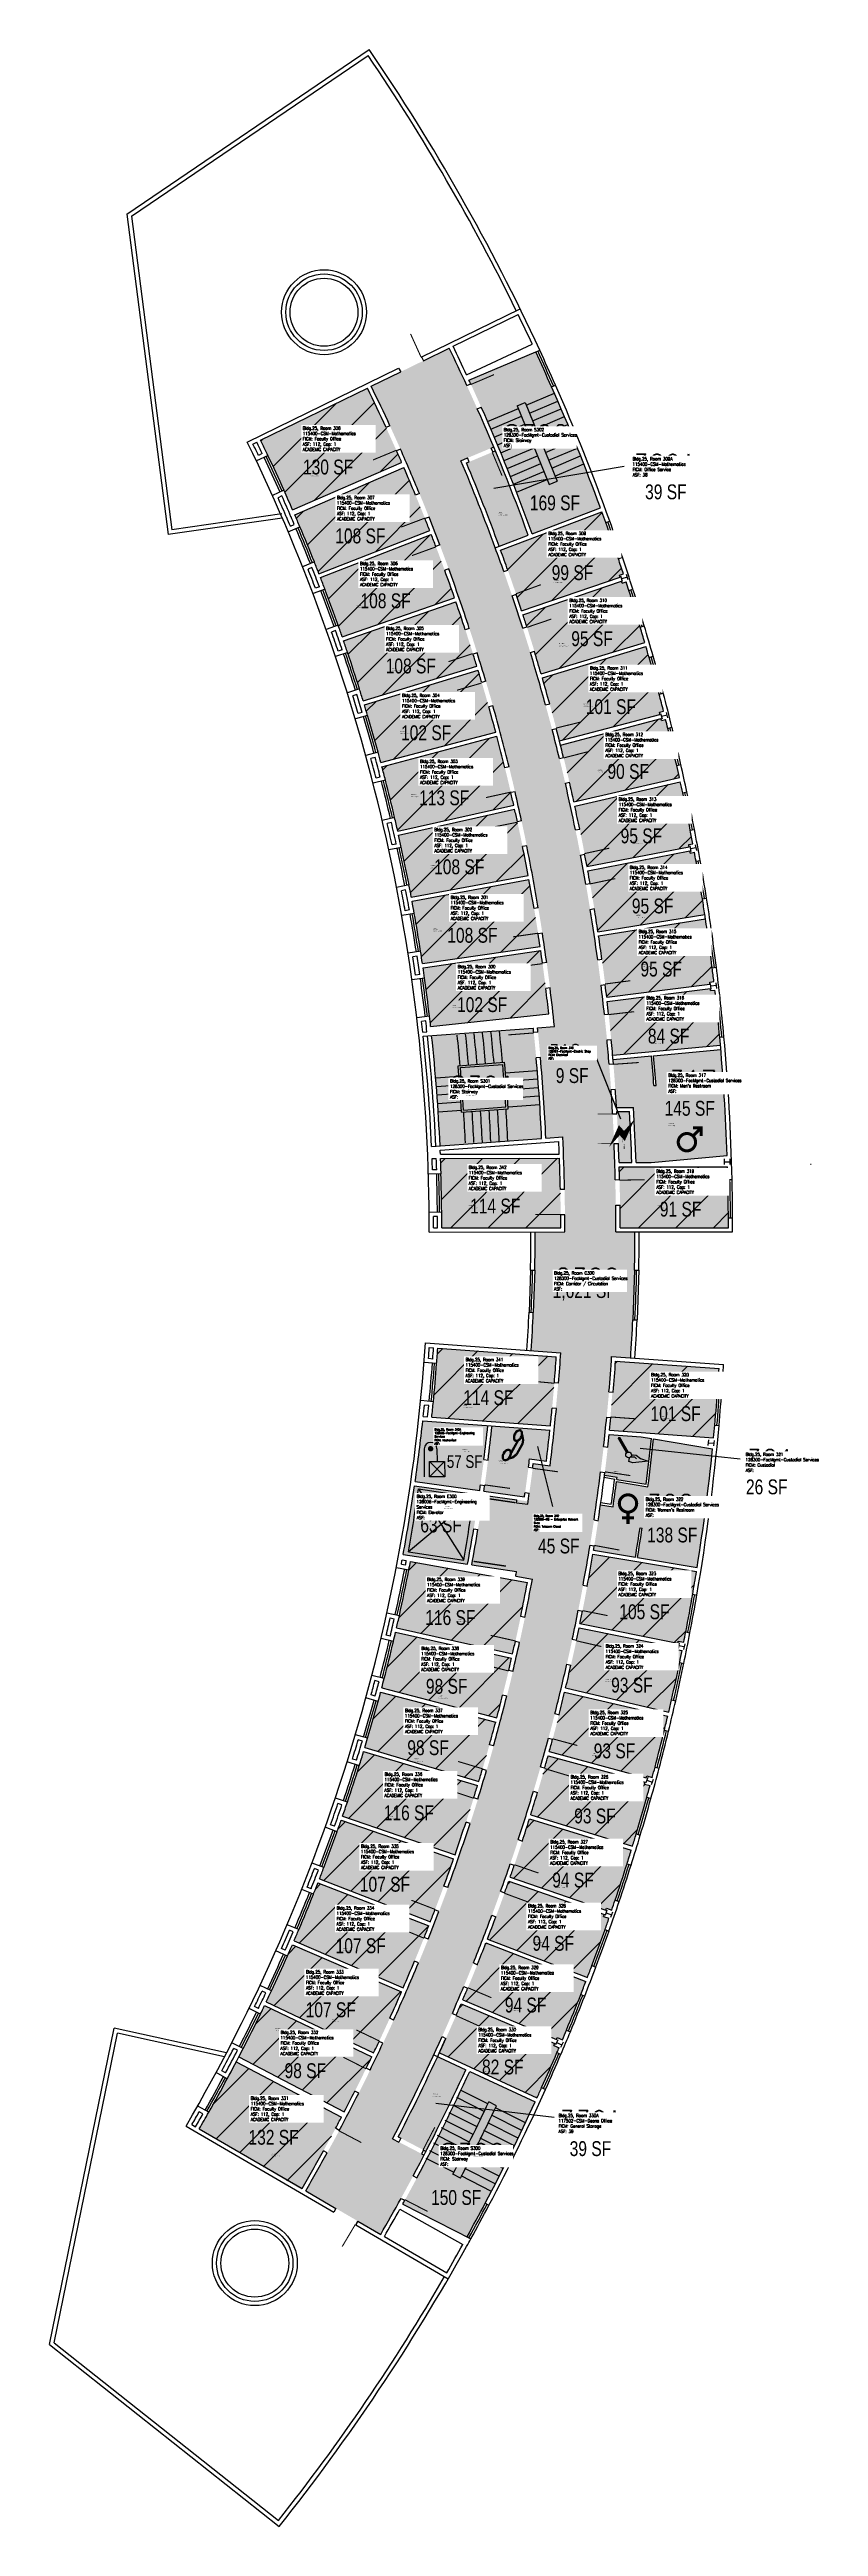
# Model space of a CAD drawing. Header units: inches. Extents: x -325 to 762, y 0 to 3497.
import ezdxf
from ezdxf.enums import TextEntityAlignment as Align

# ---------------------------------------------------------------- set-up
doc = ezdxf.new("R2010")
doc.units = ezdxf.units.IN
doc.header["$LTSCALE"] = 10
doc.header["$MEASUREMENT"] = 0
doc.layers.get('0').update_dxf_attribs({"linetype": 'CONTINUOUS'})
for name, color, linetype in [('A-COLS', 5, 'CONTINUOUS'), ('A-DOOR', 2, 'CONTINUOUS'), ('A-FLOR', 3, 'CONTINUOUS'), ('A-GLAZ', 1, 'CONTINUOUS'), ('A-GLAZ-SILL', 2, 'CONTINUOUS'), ('A-IDEN-CNUM', 7, 'CONTINUOUS'), ('A-IDEN-ICON', 4, 'CONTINUOUS'), ('A-IDEN-RNUM', 7, 'CONTINUOUS'), ('A-IDEN-SNUM', 4, 'CONTINUOUS'), ('A-IDEN-VNUM', 4, 'CONTINUOUS'), ('A-WALL', 5, 'CONTINUOUS'), ('AREA-TEXT', 3, 'CONTINUOUS'), ('Rooms-Capacity', 4, 'CONTINUOUS'), ('Rooms-Category-Color', 7, 'CONTINUOUS'), ('Rooms-College-Color', 7, 'CONTINUOUS'), ('Rooms-Department-Color', 7, 'CONTINUOUS'), ('Rooms-Division-Color', 7, 'CONTINUOUS'), ('Rooms-Information', 7, 'CONTINUOUS')]:
    doc.layers.add(name, color=color, linetype=linetype)
doc.styles.add('AREA', font='arial.ttf', dxfattribs={"width": 0.75, "height": 24})
doc.styles.add('ROOMSNUMBER', font='txt', dxfattribs={"height": 0.03})
doc.styles.add('ROOMVNUMBER', font='simplex.shx', dxfattribs={"width": 0.85})
pattern_1 = [(45, (0, 0), (-26.51650429449553, 26.51650429449553), [])]

# ---------------------------------------------------------------- blocks, each defined once
blk = doc.blocks.new('CPPHONE')
at = {"color": 0, "linetype": 'ByBlock'}
for p, q in [((0.009556008844640473, 0.02521174687437622), (-0.01955600884468822, -0.02521174687437622)), ((0.01690313635333496, 0.02793734500905742), (-0.01824288231546234, -0.03293734500905288))]:
    blk.add_line(p, q, dxfattribs=at)
for points in [[(0.03642474057943446, 0.05722803579790536), (0.04165063509458378, 0.03080127018922241), (0.03821762477991797, 0.01083326998163869), (0.008217624779945254, -0.04112825424542876), (-0.008349364905370749, -0.05580127018922099), (-0.03384856251994961, -0.06448889558593862)], [(0.03335769176675285, 0.04696368300738385), (0.0365663632277915, 0.03073778935997495), (0.03344117238350464, 0.01256021175111499), (0.004293963324926153, -0.03792423523722022), (-0.01091257882308128, -0.05139233291976808), (-0.0264928966562934, -0.05670057700424991)]]:
    blk.add_lwpolyline(points, dxfattribs=at)
for points in [[(0.02883974596215921, 0.07861215932167909, 0.1398891526406618), (0.02159046636734274, 0.08042945317446026, 0.1071181112083476), (0.01219889896606219, 0.07807363809088486, 0.07981248617498339), (0.003888597269451566, 0.07215985936471725, 0.06745903993414724), (-0.003480762113554192, 0.06263139720814337, 0.06745903993414638), (-0.008047972708595807, 0.05148511369456088, 0.0798124861749811), (-0.009014304469530998, 0.04133129194913465, 0.1071181112083401), (-0.006358716477905091, 0.03202004845644524, 0.1398891526406594), (-0.001160254037870345, 0.02665063509461163, 0.1398891526406573), (0.006089025556946126, 0.02483334124183045, 0.1071181112083447), (0.01548059295828352, 0.02718915632540586, 0.0798124861749931), (0.0237908946548373, 0.03310293505157347, 0.06745903993414328), (0.03116025403784306, 0.04263139720814735, 0.06745903993415782), (0.03572746463294152, 0.05377768072172273, 0.07981248617499823), (0.03669379639387671, 0.06393150246714896, 0.1071181112083447), (0.03403820840219396, 0.07324274595984548, 0.1398891526406563)], [(0.02633974596216149, 0.07428203230275443, 0.139889152640647), (0.02175218874430129, 0.07543206927157797, 0.1071181112083535), (0.01441503193609606, 0.07359159004796112, 0.07981248617503768), (0.007397057496120851, 0.06859745752917235, 0.06745903993410939), (0.0008493649053775698, 0.06013139720814564, 0.06745903993410102), (-0.00320861210724388, 0.05022789892787216, 0.07981248617504512), (-0.004024670518390394, 0.04165308852036986, 0.1071181112083322), (-0.001949993877076395, 0.03437868472111205, 0.1398891526406731), (0.001339745962127381, 0.03098076211353629, 0.139889152640662), (0.005927303180044419, 0.02983072514471274, 0.1071181112083436), (0.01326445998824965, 0.03167120436832249, 0.07981248617502318), (0.02028243442816802, 0.03666533688711127, 0.06745903993412085), (0.0268301270189113, 0.04513139720814507, 0.06745903993418373), (0.03088810403153275, 0.05503489548843277, 0.07981248617496241), (0.03170416244267926, 0.06360970589592085, 0.1071181112083419), (0.02962948580136526, 0.07088410969517156, 0.1398891526406613)], [(-0.02616025403784761, -0.01665063509461362, 0.1398891526406618), (-0.03340953363260724, -0.01483334124182534, 0.1071181112083476), (-0.04280110103394463, -0.01718915632540785, 0.07981248617498339), (-0.05111140273055526, -0.02310293505157546, 0.06745903993414724), (-0.05848076211356101, -0.03263139720814223, 0.06745903993414638), (-0.06304797270860263, -0.04377768072172472, 0.0798124861749811), (-0.06401430446953782, -0.05393150246715095, 0.1071181112083401), (-0.06135871647791191, -0.06324274595984747, 0.1398891526406594), (-0.05616025403782032, -0.06861215932167397, 0.1398891526406573), (-0.0489109744430607, -0.07042945317446225, 0.1071181112083447), (-0.0395194070417233, -0.06807363809088685, 0.0798124861749931), (-0.03120910534516952, -0.06215985936471213, 0.06745903993414328), (-0.02383974596216376, -0.05263139720814536, 0.06745903993415782), (-0.0192725353670653, -0.04148511369456287, 0.07981248617499823), (-0.01830620360613011, -0.03133129194913664, 0.1071181112083447), (-0.02096179159781286, -0.02202004845644012, 0.1398891526406563)], [(-0.02866025403784533, -0.02098076211353117, 0.1398891526406534), (-0.03324781125570553, -0.01983072514471473, 0.1071181112083516), (-0.04058496806391076, -0.02167120436832448, 0.079812486175037), (-0.04760294250388597, -0.02666533688711326, 0.06745903993410975), (-0.05415063509462925, -0.03513139720814706, 0.06745903993410113), (-0.05820861210719386, -0.04503489548842055, 0.07981248617504505), (-0.05902467051839722, -0.05360970589592284, 0.1071181112083322), (-0.05694999387708322, -0.06088410969517355, 0.139889152640673), (-0.0536602540378226, -0.06428203230275642, 0.1398891526406621), (-0.0490726968199624, -0.06543206927157996, 0.1071181112083434), (-0.04173554001175717, -0.06359159004796311, 0.07981248617502337), (-0.0347175655718388, -0.05859745752917433, 0.06745903993412085), (-0.02816987298109552, -0.05013139720814763, 0.06745903993418408), (-0.02411189596847407, -0.04022789892785994, 0.07981248617496194), (-0.02329583755732756, -0.03165308852036475, 0.1071181112083419), (-0.02537051419864156, -0.02437868472111404, 0.1398891526406613)]]:
    blk.add_lwpolyline(points, format="xyb", close=True, dxfattribs=at)
blk = doc.blocks.new('CPCUST')
at = {"color": 0, "linetype": 'ByBlock'}
for p, q in [((0.01710768682039543, -0.06389526559284252), (0.02000603612435725, -0.04661972163469329)), ((0.03576614561558245, -0.07045290280554815), (0.01710768682039543, -0.06389526559284252)), ((0.02622214892755892, -0.04084634061456337), (0.0445807061709047, -0.04056143188978271)), ((0.0296781998588358, -0.03407984564873644), (0.03758796190732028, -0.03023640276653876)), ((0.1117389269890054, -0.06251715192284006), (0.03576614561558245, -0.07045290280554815)), ((0.03758796190732028, -0.03023640276653876), (0.05333712680811686, -0.03237435190612691)), ((0.0445807061709047, -0.04056143188978271), (0.05433683077671958, -0.05052010497931518)), ((0.05333712680811686, -0.03237435190612691), (0.07452052004998677, -0.04788691310499892)), ((0.07452052004998677, -0.04788691310499892), (0.1117389269890054, -0.06251715192284006))]:
    blk.add_line(p, q, dxfattribs=at)
at = {"color": 0, "linetype": 'ByBlock', "const_width": 0.0075}
blk.add_lwpolyline([(-0.03324759526418575, 0.04812499999999999, 1), (-0.02675240473581653, 0.05187500000000002, 1)], format="xyb", close=True, dxfattribs=at)
at = {"color": 0, "linetype": 'ByBlock', "const_width": 0.015}
blk.add_lwpolyline([(-0.02999999999997272, 0.05), (0.009999999999990905, -0.01928203230275514)], dxfattribs=at)
at = {"color": 0, "linetype": 'ByBlock'}
blk.add_circle((0.01581866083250816, -0.03126680850405537), 0.01414213562373094, dxfattribs=at)
blk = doc.blocks.new('CPELECT')
at = {"color": 0, "linetype": 'ByBlock'}
blk.add_lwpolyline([(0.06232050807568612, 0.06294228634059933, 0, 0.03, 0), (0.01049038105679756, -0.01683012701892236, 0.03000000000000025, 0.03000000000000025, 0), (-0.01049038105679756, 0.006830127018921953, 0.03, 0, 0), (-0.06232050807568612, -0.07294228634059961, 0.03, 0, 0)], format="xyseb", dxfattribs=at)
blk = doc.blocks.new('CPMEN')
at = {"color": 0, "linetype": 'ByBlock', "const_width": 0.015}
blk.add_lwpolyline([(-0.05750000000000455, -0.02000000000000313, 1), (0.02750000000000341, -0.02000000000000313, 1)], format="xyb", close=True, dxfattribs=at)
for points in [[(0.05500000000000682, 0.00999999999999801), (0.05500000000000682, 0.04999999999999716), (0.01499999999998636, 0.04999999999999716)], [(0.01505203820042311, 0.01005203820042766), (0.05500000000000682, 0.04999999999999716)]]:
    blk.add_lwpolyline(points, dxfattribs=at)
blk = doc.blocks.new('CPWOMEN')
at = {"color": 0, "linetype": 'ByBlock', "const_width": 0.015}
blk.add_lwpolyline([(-0.03750000000002274, 0, 1), (0.04750000000001364, 0, 1)], format="xyb", close=True, dxfattribs=at)
for points in [[(-0.02499999999997726, -0.07000000000000028), (0.03500000000002501, -0.07000000000000028)], [(0.004999999999995453, -0.03999999999999915), (0.004999999999995453, -0.1000000000000014)]]:
    blk.add_lwpolyline(points, dxfattribs=at)
blk = doc.blocks.new('CPELEV')
for p, q in [((-0.03500000000000036, 0.03), (-0.03500000000000036, -0.07999999999999999)), ((0.01499999999999968, 0.03), (0.01499999999999968, -0.01999999999999999)), ((0.04499999999999993, -0.07999999999999999), (-0.01500000000000012, -0.01999999999999999)), ((-0.01500000000000012, -0.07999999999999999), (0.04499999999999993, -0.01999999999999999)), ((-0.01500000000000012, -0.01999999999999999), (0.04499999999999993, -0.01999999999999999)), ((-0.01500000000000012, -0.07999999999999999), (-0.01500000000000012, -0.01999999999999999)), ((0.04499999999999993, -0.07999999999999999), (-0.01500000000000012, -0.07999999999999999)), ((0.04499999999999993, -0.01999999999999999), (0.04499999999999993, -0.07999999999999999))]:
    blk.add_line(p, q)
at = {"const_width": 0.01062499999999996}
blk.add_lwpolyline([(-0.01531250000000028, 0.03, 1), (-0.004687500000000178, 0.03, 1)], format="xyb", close=True, dxfattribs=at)
blk.add_arc((-0.01000000000000023, 0.03), 0.02500000000000002, 0, 180)

msp = doc.modelspace()

# ---------------------------------------------------------------- hatches: boundary and pattern name
at = {"layer": 'Rooms-Capacity'}
h = msp.add_hatch(dxfattribs=at)
h.set_pattern_fill('ANSI31', color=256, scale=300, style=0)
h.set_pattern_definition(pattern_1)
edge = h.paths.add_edge_path()
edge.add_arc((-2305.089014902891, 1834.524639947585), 2703.000007867759, 23.53547173843331, 25.98488644532429)
edge.add_line((124.6637737826691, 3018.800971049349), (-26.3289932458415, 2945.145098803098))
edge.add_arc((-2305.088993964805, 1834.524649644153), 2534.999984806057, 23.541085229107125, 25.983645560857383, ccw=False)
edge.add_line((18.93284542870379, 2847.020285678561), (173.0566222743378, 2913.877799702342))
h = msp.add_hatch(dxfattribs=at)
h.set_pattern_fill('ANSI31', color=256, scale=300, style=0)
h.set_pattern_definition(pattern_1)
edge = h.paths.add_edge_path()
edge.add_arc((-2305.08899311188, 1834.524648749717), 2702.999984369502, 21.33213882878132, 23.36606441070555)
edge.add_line((176.2371260450468, 2906.545919943134), (22.11334919941282, 2839.688405944499))
edge.add_arc((-2305.089010821953, 1834.524642262269), 2535.000003216735, 21.335322365506784, 23.360450886171577, ccw=False)
edge.add_line((56.18011406075811, 2756.82239038078), (212.7212266625152, 2817.805184863972))
h = msp.add_hatch(dxfattribs=at)
h.set_pattern_fill('ANSI31', color=256, scale=300, style=0)
h.set_pattern_definition(pattern_1)
edge = h.paths.add_edge_path()
edge.add_arc((-2305.089009581289, 1834.524638304884), 2934.000003284265, 18.2191393767292, 18.28296586338976)
edge.add_arc((-2305.089064226916, 1834.524713905711), 2934.000031454567, 18.277724536298194, 18.282964126798618, ccw=False)
edge.add_line((480.8832717576311, 2754.695528322364), (486.5650199466631, 2756.62430689251))
edge.add_arc((-2305.089007656739, 1834.524643169805), 2939.999999944188, 18.27869160799702, 20.08256463377256)
edge.add_line((456.1554226019666, 2844.043932751286), (313.0091624894426, 2789.998855851124))
edge.add_arc((-2305.089007668371, 1834.524642798017), 2787.000000070532, 18.19109773667691, 20.049540316942114, ccw=False)
edge.add_line((342.6183174290941, 2704.590686853508), (481.822721365957, 2751.846295729744))
h = msp.add_hatch(dxfattribs=at)
h.set_pattern_fill('ANSI31', color=256, scale=300, style=0)
h.set_pattern_definition(pattern_1)
edge = h.paths.add_edge_path()
edge.add_arc((-2305.089037349069, 1834.524632199203), 2703.00003158322, 19.18166740031758, 21.20495614433664)
edge.add_line((214.8976650798008, 2812.21384167252), (58.35645189520574, 2751.231008034664))
edge.add_arc((-2305.088999575169, 1834.524645971811), 2534.999991385111, 19.185924228670274, 21.199711029841012, ccw=False)
edge.add_line((89.10982680705047, 2667.613438401836), (247.844615254669, 2722.634386757853))
h = msp.add_hatch(dxfattribs=at)
h.set_pattern_fill('ANSI31', color=256, scale=300, style=0)
h.set_pattern_definition(pattern_1)
edge = h.paths.add_edge_path()
edge.add_arc((-2305.089007446873, 1834.524643188969), 2939.999999731156, 16.30008650996352, 18.04481876357221)
edge.add_line((490.3056265377686, 2745.221540465484), (484.6236394421444, 2743.292680811602))
edge.add_arc((-2305.089005109327, 1834.52465168499), 2933.999994876112, 18.04337488776208, 18.1019636348377)
edge.add_line((483.6929053032086, 2746.144872000906), (344.4854138867245, 2698.888215026352))
edge.add_arc((-2305.089007739627, 1834.524643286676), 2786.99999997976, 16.271684421591374, 18.067741085366777, ccw=False)
edge.add_line((370.2745865510092, 2615.420691574457), (516.7373048031018, 2659.689027971122))
h = msp.add_hatch(dxfattribs=at)
h.set_pattern_fill('ANSI31', color=256, scale=300, style=0)
h.set_pattern_definition(pattern_1)
edge = h.paths.add_edge_path()
edge.add_arc((-2305.088961537198, 1834.524658040461), 2702.999951479146, 17.03119502215555, 19.0544847426549)
edge.add_line((249.8097112478004, 2716.965312984305), (91.07492702466106, 2661.944366064387))
edge.add_arc((-2305.089007626083, 1834.524643317329), 2534.999999864251, 17.03652510955368, 19.050312881354216, ccw=False)
edge.add_line((118.6705773958251, 2577.232172110583), (279.3720913791344, 2626.212603922467))
h = msp.add_hatch(dxfattribs=at)
h.set_pattern_fill('ANSI31', color=256, scale=300, style=0)
h.set_pattern_definition(pattern_1)
edge = h.paths.add_edge_path()
edge.add_arc((-2305.089046654908, 1834.524677763129), 2934.000029185614, 14.28030923810497, 14.3069742418318)
edge.add_arc((-2305.088991886789, 1834.524614314291), 2933.999991795376, 14.30697570674359, 14.33889735571293)
edge.add_line((537.5105149449096, 2561.149686559568), (543.3120551371262, 2562.680797515902))
edge.add_arc((-2305.089008093648, 1834.524642863083), 2940.000000437583, 14.33980533635273, 16.18315042420038)
edge.add_line((518.4155209736214, 2653.928192348684), (371.9496335351155, 2609.658898076507))
edge.add_arc((-2305.089007830897, 1834.524642738922), 2787.000000208923, 14.253736932047786, 16.148328111626086, ccw=False)
edge.add_line((396.1127879397259, 2520.730049078818), (538.2520246469662, 2558.242663935292))
h = msp.add_hatch(dxfattribs=at)
h.set_pattern_fill('ANSI31', color=256, scale=300, style=0)
h.set_pattern_definition(pattern_1)
edge = h.paths.add_edge_path()
edge.add_arc((-2305.089018894175, 1834.524639574297), 2703.000011728328, 14.97995317474057, 16.90401236867054)
edge.add_line((281.1230771095738, 2620.473784167784), (120.4216748849735, 2571.493386414367))
edge.add_arc((-2305.088976652876, 1834.524651891862), 2534.999967729244, 14.986305466394924, 16.90091377658439, ccw=False)
edge.add_line((143.6897109189317, 2490.045647498685), (306.0531150588081, 2533.198969787451))
h = msp.add_hatch(dxfattribs=at)
h.set_pattern_fill('ANSI31', color=256, scale=300, style=0)
h.set_pattern_definition(pattern_1)
edge = h.paths.add_edge_path()
edge.add_arc((-2305.089007986192, 1834.524643020265), 2940.000000277957, 12.46176181595622, 14.10593362790903)
edge.add_line((546.2605283820317, 2551.048071169759), (540.4587557540522, 2549.51689886907))
edge.add_arc((-2305.089004461497, 1834.52465181152), 2933.999994720541, 14.10454656704907, 14.16313498434174)
edge.add_line((539.7261451521204, 2552.426270105409), (397.5839045943007, 2514.912862494121))
edge.add_arc((-2305.089007983139, 1834.524642899763), 2787.00000031263, 12.4349157741064, 14.130380955139003, ccw=False)
edge.add_line((416.5314234943376, 2434.650653589982), (565.6452909373925, 2468.941372479777))
h = msp.add_hatch(dxfattribs=at)
h.set_pattern_fill('ANSI31', color=256, scale=300, style=0)
h.set_pattern_definition(pattern_1)
edge = h.paths.add_edge_path()
edge.add_arc((-2305.089045879071, 1834.524634001703), 2703.000039238188, 12.73015503012605, 14.85277045647377)
edge.add_line((307.5975677893744, 2527.401153216603), (145.2343800478861, 2484.24788843328))
edge.add_arc((-2305.089038478743, 1834.524636144229), 2535.000031547354, 12.737625250199073, 14.85069408215071, ccw=False)
edge.add_line((167.5245510825202, 2393.458618526812), (331.4677460120306, 2430.156647290568))
h = msp.add_hatch(dxfattribs=at)
h.set_pattern_fill('ANSI31', color=256, scale=300, style=0)
h.set_pattern_definition(pattern_1)
edge = h.paths.add_edge_path()
edge.add_arc((-2305.089016593159, 1834.524636014759), 2934.0000100343, 10.54257360260907, 10.60116001824341)
edge.add_line((578.8323799745426, 2374.296288938726), (584.7219495513723, 2375.442965275141))
edge.add_arc((-2305.089007641716, 1834.524643311916), 2939.999999889242, 10.60200946567623, 12.34482629100526)
edge.add_line((566.9340986498878, 2463.081145367119), (417.8171634861515, 2428.789721014443))
edge.add_arc((-2305.089007535912, 1834.524642569544), 2786.999999937058, 10.51752638808648, 12.31156012838619, ccw=False)
edge.add_line((435.0869313665912, 2343.253277019131), (579.3828026914284, 2371.347123094368))
h = msp.add_hatch(dxfattribs=at)
h.set_pattern_fill('ANSI31', color=256, scale=300, style=0)
h.set_pattern_definition(pattern_1)
edge = h.paths.add_edge_path()
edge.add_arc((-2305.089020454823, 1834.524640565156), 2703.00001298806, 10.57954118367577, 12.602972300606)
edge.add_line((332.7834077106104, 2424.302669096272), (168.8405454867766, 2387.60471487278))
edge.add_arc((-2305.089002894558, 1834.524643840395), 2534.999995133622, 10.588075275554672, 12.602013858375415, ccw=False)
edge.add_line((186.7491009348319, 2300.322711281012), (351.962616048871, 2330.796412043738))
h = msp.add_hatch(dxfattribs=at)
h.set_pattern_fill('ANSI31', color=256, scale=300, style=0)
h.set_pattern_definition(pattern_1)
edge = h.paths.add_edge_path()
edge.add_arc((-2305.089007394319, 1834.524643148278), 2939.999999676422, 8.625929494950848, 10.36813888740859)
edge.add_line((586.9057963417158, 2363.642827735747), (581.016002923368, 2362.496107819024))
edge.add_arc((-2305.089008016292, 1834.524644607131), 2934.000000023368, 10.36681099684532, 10.42539908603473)
edge.add_line((580.4746142440722, 2365.447032555471), (436.1758503915057, 2337.352623316924))
edge.add_arc((-2305.089007487139, 1834.524643201291), 2786.999999753784, 8.600776310622223, 10.39417106245628, ccw=False)
edge.add_line((450.5693793074474, 2251.316982281859), (601.6554963403628, 2275.474059868137))
h = msp.add_hatch(dxfattribs=at)
h.set_pattern_fill('ANSI31', color=256, scale=300, style=0)
h.set_pattern_definition(pattern_1)
edge = h.paths.add_edge_path()
edge.add_arc((-2305.089002466591, 1834.524643911591), 2702.999994690815, 8.42883415047181, 10.45235843499693)
edge.add_line((353.0576721580014, 2324.897183396387), (187.8446018883274, 2294.423564717638))
edge.add_arc((-2305.088987851607, 1834.524646210392), 2534.999979900941, 8.438425926629122, 10.452463841275915, ccw=False)
edge.add_line((202.4674336240873, 2206.526919340248), (368.7150548213408, 2230.732713654171))
h = msp.add_hatch(dxfattribs=at)
h.set_pattern_fill('ANSI31', color=256, scale=300, style=0)
h.set_pattern_definition(pattern_1)
edge = h.paths.add_edge_path()
edge.add_arc((-2305.089007573088, 1834.524642942035), 2786.999999880433, 6.684646698286713, 8.477421347347274, ccw=False)
edge.add_line((462.9646252692924, 2158.944255545269), (608.8258484603152, 2177.243494165595))
edge.add_arc((-2305.089057501209, 1834.52460239081), 2934.00005418611, 6.708001576738146, 6.717631443271207)
edge.add_arc((-2305.089005771665, 1834.524646403015), 2933.999997663318, 6.717630707859866, 6.750849505845776)
edge.add_arc((-2305.088914869281, 1834.525386397111), 2933.9998204034, 6.750835363947186, 6.751672924486312)
edge.add_arc((-2305.089004445743, 1834.524667884808), 2933.999993831635, 6.751686652786644, 6.766586597538016)
edge.add_line((608.4738877975628, 2180.222855248953), (614.4273535275147, 2180.969756227451))
edge.add_arc((-2305.089007587368, 1834.524643357486), 2939.99999983826, 6.767371120547334, 8.508994553789336)
edge.add_line((602.549375541626, 2269.540771798695), (451.460325323163, 2245.383225233759))
h = msp.add_hatch(dxfattribs=at)
h.set_pattern_fill('ANSI31', color=256, scale=300, style=0)
h.set_pattern_definition(pattern_1)
edge = h.paths.add_edge_path()
edge.add_arc((-2305.089044222276, 1834.524638498394), 2703.00003678717, 6.387660948896556, 8.301651341965508)
edge.add_line((369.5879529790268, 2224.796543090138), (203.3408890330479, 2200.59082987951))
edge.add_arc((-2305.089059466454, 1834.524636347134), 2535.000052184713, 6.405569587802518, 8.302814413026283, ccw=False)
edge.add_line((214.0851872341022, 2117.343269639182), (381.1305027344511, 2135.246676964219))
h = msp.add_hatch(dxfattribs=at)
h.set_pattern_fill('ANSI31', color=256, scale=300, style=0)
h.set_pattern_definition(pattern_1)
edge = h.paths.add_edge_path()
edge.add_arc((-2305.089000807061, 1834.524643497771), 2939.99999308413, 5.005587955855321, 6.533501729140348)
edge.add_line((615.8171451577232, 2169.050047316122), (609.8634667732999, 2168.303119671996))
edge.add_arc((-2305.089001895379, 1834.52465164708), 2933.999993236995, 6.532239216503917, 6.590826958359022)
edge.add_line((609.5206380487666, 2171.283626374322), (463.6566668787286, 2152.984043006319))
edge.add_arc((-2305.089055810727, 1834.524637971272), 2787.000048361398, 4.98846810425141, 6.561292064962572, ccw=False)
edge.add_line((471.3544487023041, 2076.868888602125), (623.6984003373668, 2091.048167238477))
h = msp.add_hatch(dxfattribs=at)
h.set_pattern_fill('ANSI31', color=256, scale=300, style=0)
h.set_pattern_definition(pattern_1)
h.paths.add_polyline_path([(228.0585343838916, 1931.419070229399), (228.8044135832474, 1909.418765198904), (229.8248039783225, 1855.428406768012), (229.9107497000382, 1833.41562929796), (397.9107852840111, 1833.466750623192), (397.8578962237821, 1851.466735351364), (397.3924722747192, 1887.466595401521), (396.1719115489409, 1931.470226043369)])
h = msp.add_hatch(dxfattribs=at)
h.set_pattern_fill('ANSI31', color=256, scale=300, style=0)
h.set_pattern_definition(pattern_1)
edge = h.paths.add_edge_path()
edge.add_arc((-1115.429617298726, 1851.4890944588), 1750.432484154331, 359.4124365028235, 362.2215195394673)
edge.add_line((633.6872907691882, 1919.341312503907), (480.6200819985256, 1919.341312453616))
edge.add_arc((-2305.088995222548, 1834.524643319472), 2786.999987491011, -0.021222917331726876, 1.743949639840082, ccw=False)
edge.add_line((481.9108010755167, 1833.492311278823), (634.9108270035372, 1833.538868207949))
h = msp.add_hatch(dxfattribs=at)
h.set_pattern_fill('ANSI31', color=256, scale=300, style=0)
h.set_pattern_definition(pattern_1)
h.paths.add_polyline_path([(224.1417426021085, 1663.595383974257), (222.7042677329168, 1641.612340341787), (218.0219115727828, 1587.815727624576), (215.6398168468163, 1565.914901898707), (383.2841321603642, 1553.706444561946), (385.7854730823324, 1578.783507138955), (388.9528703616247, 1614.64431389654), (391.7001697384999, 1651.393181317019)])
h = msp.add_hatch(dxfattribs=at)
h.set_pattern_fill('ANSI31', color=256, scale=300, style=0)
h.set_pattern_definition(pattern_1)
edge = h.paths.add_edge_path()
edge.add_arc((-2276.85239228015, 1812.192876500152), 2903.999966374628, 354.5603131607491, 356.4947573427546)
edge.add_line((621.7147947774515, 1634.642695377114), (475.4792866410003, 1645.292087006847))
edge.add_arc((2179.155928560345, 1449.996152553114), 1714.833695212376, 173.4606116627498, 176.7370269140739)
edge.add_line((467.1023073123083, 1547.602505866903), (614.0695268401191, 1536.899828542489))
h = msp.add_hatch(dxfattribs=at)
h.set_pattern_fill('ANSI31', color=256, scale=300, style=0)
h.set_pattern_definition(pattern_1)
edge = h.paths.add_edge_path()
edge.add_arc((-2276.852371787176, 1812.192935481249), 2895.995958018057, 348.7434535533247, 348.755086462939)
edge.add_arc((-2276.852438084857, 1812.192848775666), 2895.996006135125, 348.7550884012113, 348.7872556111573)
edge.add_arc((-2276.852409311201, 1812.192925657653), 2895.995992860602, 348.787254008425, 348.8028074080761)
edge.add_line((564.017348103343, 1249.830220571253), (571.8657691442654, 1248.259686383883))
edge.add_arc((-2276.852425840494, 1812.192878713656), 2903.99999997391, 348.8024812016833, 350.8010482764196)
edge.add_line((589.7997821086333, 1347.950357493478), (443.3329727390096, 1372.414680851157))
edge.add_arc((-2305.089008084087, 1834.524643105295), 2787.00000033837, 348.4095018949078, 350.4557600417623, ccw=False)
edge.add_line((425.0801124015138, 1274.573238577227), (563.4332643674002, 1246.887625130358))
h = msp.add_hatch(dxfattribs=at)
h.set_pattern_fill('ANSI31', color=256, scale=300, style=0)
h.set_pattern_definition(pattern_1)
edge = h.paths.add_edge_path()
edge.add_arc((-2305.089008077166, 1834.524643438635), 2703.00000039614, 347.1164800715526, 349.2949133561136)
edge.add_line((350.8688167111263, 1332.431987559888), (185.5622047038064, 1362.421330274547))
edge.add_arc((-2305.089007422828, 1834.524643179873), 2534.999999708887, 347.09874408070516, 349.26691138285184, ccw=False)
edge.add_line((165.9182136320755, 1268.531434723641), (329.8639610299156, 1231.837450331542))
h = msp.add_hatch(dxfattribs=at)
h.set_pattern_fill('ANSI31', color=256, scale=300, style=0)
h.set_pattern_definition(pattern_1)
edge = h.paths.add_edge_path()
edge.add_arc((-2305.089007648641, 1834.524643146505), 2702.999999914259, 345.1406745550239, 346.9892952840776)
edge.add_line((328.519629255055, 1225.989888869691), (164.5716386252329, 1262.684375334996))
edge.add_arc((-2305.089007559186, 1834.524643223538), 2534.999999860135, 345.12454201575105, 346.96313016020343, ccw=False)
edge.add_line((144.9533335381434, 1183.74240151653), (307.5182815903113, 1141.349231182131))
h = msp.add_hatch(dxfattribs=at)
h.set_pattern_fill('ANSI31', color=256, scale=300, style=0)
h.set_pattern_definition(pattern_1)
edge = h.paths.add_edge_path()
edge.add_arc((-2276.852425777693, 1812.192879199153), 2903.999999998618, 346.8099579300793, 348.5657216043479)
edge.add_line((569.5111502521918, 1236.492963407653), (561.6627292000935, 1238.063497575465))
edge.add_arc((-2276.852429861962, 1812.192894765744), 2895.996007066163, 348.565394138167, 348.6247476572555)
edge.add_line((562.2559549325392, 1241.004263635258), (423.8682724648402, 1268.696786941494))
edge.add_arc((-2305.089007801645, 1834.524643393441), 2787.000000117771, 346.49860255289883, 348.2861503761706, ccw=False)
edge.add_line((404.8900911883698, 1183.846317572053), (550.5359167346046, 1149.553338711615))
h = msp.add_hatch(dxfattribs=at)
h.set_pattern_fill('ANSI31', color=256, scale=300, style=0)
h.set_pattern_definition(pattern_1)
edge = h.paths.add_edge_path()
edge.add_arc((-2305.089007680201, 1834.524643591512), 2703.00000006571, 343.165243038529, 345.0134900541224)
edge.add_line((305.9731435441659, 1135.551509058568), (143.4061336332247, 1177.945217069703))
edge.add_arc((-2305.089007582309, 1834.524643328313), 2534.999999909697, 343.15073874316107, 344.98892845628956, ccw=False)
edge.add_line((121.085071172683, 1099.742812361102), (282.0711917952881, 1051.702120534609))
h = msp.add_hatch(dxfattribs=at)
h.set_pattern_fill('ANSI31', color=256, scale=300, style=0)
h.set_pattern_definition(pattern_1)
edge = h.paths.add_edge_path()
edge.add_arc((-2276.852422168891, 1812.192880155078), 2895.995996763304, 344.8767881498902, 344.9361416692884)
edge.add_line((519.6277769991443, 1059.536711024585), (527.3524237723336, 1057.440494796726))
edge.add_arc((-2276.852426308937, 1812.192878961632), 2904.000000451434, 344.9358145326624, 346.6915782066553)
edge.add_line((549.1607926749871, 1143.713044748175), (403.4829762541935, 1178.013556008692))
edge.add_arc((-2305.08900801492, 1834.524642979586), 2787.000000230217, 344.5880604928744, 346.37525132448036, ccw=False)
edge.add_line((381.6905996651635, 1093.859846301842), (518.8465893456028, 1056.640201458241))
h = msp.add_hatch(dxfattribs=at)
h.set_pattern_fill('ANSI31', color=256, scale=300, style=0)
h.set_pattern_definition(pattern_1)
edge = h.paths.add_edge_path()
edge.add_arc((-2305.089007830181, 1834.524643290245), 2703.000000140285, 340.8610057102617, 343.0380588335406)
edge.add_line((280.327122878401, 1045.961119006853), (119.3391238265917, 1094.002371398265))
edge.add_arc((-2305.089007723179, 1834.524643560083), 2535.000000121817, 340.84842968595984, 343.01512552168924, ccw=False)
edge.add_line((89.60890732717371, 1002.871533019933), (248.5053589047179, 948.3165351473717))
h = msp.add_hatch(dxfattribs=at)
h.set_pattern_fill('ANSI31', color=256, scale=300, style=0)
h.set_pattern_definition(pattern_1)
edge = h.paths.add_edge_path()
edge.add_arc((-2276.852426019131, 1812.192879151533), 2904.000000221537, 342.9432912658067, 344.6990549400011)
edge.add_line((524.2096775585101, 1045.859340026508), (516.4850307741449, 1047.955556226428))
edge.add_arc((-2276.852429850694, 1812.192877775715), 2895.996003550221, 344.6987278055045, 344.758081324442)
edge.add_line((517.275216233103, 1050.849624066147), (380.0898114593015, 1088.07725119451))
edge.add_arc((-2305.089007464558, 1834.524643354343), 2786.999999795398, 342.6778497320407, 344.46470950311533, ccw=False)
edge.add_line((355.508737966536, 1004.712233308236), (499.4148772024796, 960.3972097863434))
h = msp.add_hatch(dxfattribs=at)
h.set_pattern_fill('ANSI31', color=256, scale=300, style=0)
h.set_pattern_definition(pattern_1)
edge = h.paths.add_edge_path()
edge.add_arc((-2305.089007731117, 1834.5246426648), 2702.99999983049, 338.7217339448532, 340.7338218122584)
edge.add_line((246.5318839588449, 942.6503106118171), (87.6337693558321, 997.2058794652103))
edge.add_arc((-2305.089007682775, 1834.524643251165), 2534.999999989622, 338.71097345364143, 340.7128168409672, ccw=False)
edge.add_line((56.92457322043037, 914.1351368050082), (213.6446500160978, 853.611924623604))
h = msp.add_hatch(dxfattribs=at)
h.set_pattern_fill('ANSI31', color=256, scale=300, style=0)
h.set_pattern_definition(pattern_1)
edge = h.paths.add_edge_path()
edge.add_arc((-2276.852420493345, 1812.192883082585), 2895.995996270071, 341.0101214136332, 341.0694749327655)
edge.add_line((462.5068365075872, 872.6697745346455), (470.0725414977655, 870.057419571559))
edge.add_arc((-2276.852425936408, 1812.192878527761), 2903.999999954519, 341.0691478723335, 342.8249115460698)
edge.add_line((497.6490440146313, 954.6629414553745), (353.7160899640307, 998.986222462262))
edge.add_arc((-2305.089007865009, 1834.524642867816), 2787.000000038661, 340.7679439917762, 342.55449900797214, ccw=False)
edge.add_line((326.37472932425, 916.5008958582757), (461.5321014003143, 869.8325376384882))
h = msp.add_hatch(dxfattribs=at)
h.set_pattern_fill('ANSI31', color=256, scale=300, style=0)
h.set_pattern_definition(pattern_1)
edge = h.paths.add_edge_path()
edge.add_arc((-2305.089007894954, 1834.524642850156), 2703.000000032111, 336.5827852141511, 338.5945502867464)
edge.add_line((211.4610422888086, 848.0233275475903), (54.73950262752032, 908.5471046804441))
edge.add_arc((-2305.089007618953, 1834.524643468376), 2535.00000002206, 336.57386166294964, 338.5753609055559, ccw=False)
edge.add_line((20.95943795901394, 826.6934924633233), (175.2790980600998, 760.2886077375142))
h = msp.add_hatch(dxfattribs=at)
h.set_pattern_fill('ANSI31', color=256, scale=300, style=0)
h.set_pattern_definition(pattern_1)
edge = h.paths.add_edge_path()
edge.add_arc((-2276.852426013465, 1812.19287906978), 2904.000000191093, 339.0766246011601, 340.8323882752891)
edge.add_line((466.1559757367954, 858.7145578493355), (458.590270757793, 861.3269127844824))
edge.add_arc((-2276.852414576489, 1812.192874936659), 2895.995988037347, 340.8320610975003, 340.89141461656)
edge.add_line((459.5738185310051, 864.1611067508338), (324.3922444918439, 910.8378216498522))
edge.add_arc((-2305.089007679384, 1834.524642779505), 2786.99999982931, 338.8583165682513, 340.64459348138354, ccw=False)
edge.add_line((294.3218836897299, 829.3221672154023), (435.6544903592453, 775.1190004381342))
h = msp.add_hatch(dxfattribs=at)
h.set_pattern_fill('ANSI31', color=256, scale=300, style=0)
h.set_pattern_definition(pattern_1)
edge = h.paths.add_edge_path()
edge.add_arc((-2305.089007520315, 1834.524643232084), 2702.999999838322, 334.4441198958416, 336.4556017758034)
edge.add_line((172.88843270403, 754.7854132023631), (18.56750882428742, 821.1908417292861))
edge.add_arc((-2305.089007738646, 1834.524643517466), 2535.000000160132, 334.43705207586663, 336.43824939583374, ccw=False)
edge.add_line((-18.23569767537856, 740.6659053503527), (133.4629365318701, 668.4742947113691))
h = msp.add_hatch(dxfattribs=at)
h.set_pattern_fill('ANSI31', color=256, scale=300, style=0)
h.set_pattern_definition(pattern_1)
edge = h.paths.add_edge_path()
edge.add_arc((-2276.852421690012, 1812.192868668748), 2895.995992162069, 337.1434550143975, 337.202808533352)
edge.add_line((392.9145777338431, 690.0801491052835), (400.2868969963179, 686.9635485284953))
edge.add_arc((-2276.852425840674, 1812.192878690605), 2903.999999885878, 337.2024812020213, 338.9582448761458)
edge.add_line((433.5059872494326, 769.5168638476162), (292.1517922395155, 823.7283100620834))
edge.add_arc((-2305.089007506001, 1834.524643034628), 2786.999999751251, 336.9489404793288, 338.7349662582521, ccw=False)
edge.add_line((259.3865594008253, 743.2712053074492), (391.750732809423, 687.315101791638))
h = msp.add_hatch(dxfattribs=at)
h.set_pattern_fill('ANSI31', color=256, scale=300, style=0)
h.set_pattern_definition(pattern_1)
edge = h.paths.add_edge_path()
edge.add_arc((-2305.089007704202, 1834.524642821109), 2702.99999982212, 332.4688813851261, 334.3169366773582)
edge.add_line((130.8685718291686, 663.0641570375292), (-20.83112920436406, 735.2562753711818))
edge.add_arc((-2305.089007775456, 1834.524642979054), 2534.999999967925, 332.47441857593884, 334.301440062524, ccw=False)
edge.add_line((-57.03938934567714, 662.9880823395206), (-25.1406556515708, 646.3005552268578))
edge.add_line((-25.1406556515708, 646.3005552268578), (-25.13898691523218, 646.30374510819))
edge.add_line((-25.13898691523218, 646.30374510819), (91.82304617029286, 585.1161407572208))
h = msp.add_hatch(dxfattribs=at)
h.set_pattern_fill('ANSI31', color=256, scale=300, style=0)
h.set_pattern_definition(pattern_1)
edge = h.paths.add_edge_path()
edge.add_arc((-2276.852425802612, 1812.192878932505), 2903.999999929438, 335.4348470459906, 336.9657216092209)
edge.add_line((395.6143423990593, 675.9106197874053), (388.2420231477604, 679.0272203641935))
edge.add_arc((-2276.852417251426, 1812.192879856893), 2895.995992417838, 336.9653943457595, 337.024747864695)
edge.add_line((389.4144554996178, 681.7886373973442), (257.0312962197945, 737.7527670995323))
edge.add_arc((-2305.089007424914, 1834.524643758848), 2786.999999960397, 335.27411751227197, 336.8255903493515, ccw=False)
edge.add_line((226.3969368451521, 668.785430322866), (364.3039816619143, 604.919574788305))
h = msp.add_hatch(dxfattribs=at)
h.set_pattern_fill('ANSI31', color=256, scale=300, style=0)
h.set_pattern_definition(pattern_1)
edge = h.paths.add_edge_path()
edge.add_line((88.1167550795958, 578.0314371255217), (-60.74401642742896, 655.9065710031418))
edge.add_line((-60.74401642742896, 655.9065710031418), (-113.0132383591249, 561.3283419799982))
edge.add_line((-113.0132383591249, 561.3283419799982), (31.41572043311453, 475.4975443850262))
edge.add_arc((-2305.089005146739, 1834.524641841421), 2702.999997091702, 329.8155927373088, 332.2993977300895)
at = {"layer": 'Rooms-Category-Color', "true_color": 0xadadad}
h = msp.add_hatch(color=253, dxfattribs=at)
edge = h.paths.add_edge_path()
edge.add_arc((-2305.089012571206, 1834.524642615237), 2685.000004883859, 2.680122461060307, 6.009516619147803, ccw=False)
edge.add_line((376.9740249776528, 1960.074986463877), (400.9176876248107, 1961.838290253188))
edge.add_arc((-2305.089007621355, 1834.524643226175), 2708.999999895975, -0.14923716504131335, 2.6936960249763047, ccw=False)
edge.add_line((403.9018028677688, 1827.468573365825), (361.9015771598802, 1827.438024315516))
edge.add_arc((-2690.659521096482, 1847.663844266196), 3052.628104172004, 356.47616770335486, 359.6203721645956, ccw=False)
edge.add_line((356.1970365421162, 1660.037994353565), (398.0843439215109, 1656.944151733535))
edge.add_arc((-5900.776047770278, 2177.898391182503), 6320.36672619742, 353.81799844341, 355.27204957289626, ccw=False)
edge.add_line((382.8367408813224, 1497.276707780081), (359.0595314988182, 1500.552247639279))
edge.add_arc((-1569.74639093911, 1734.833029545382), 1942.982184993512, 351.48423332969134, 353.07454191912336, ccw=False)
edge.add_line((351.8147101701484, 1447.11319028167), (288.4406572916791, 1455.770688339601))
edge.add_arc((-2305.089007749584, 1834.524643104202), 2621.040000018861, 349.5184109181256, 351.69137152447735, ccw=False)
edge.add_line((272.214784864454, 1357.706184698734), (335.5329564885483, 1348.375857141334))
edge.add_arc((-2305.089006778168, 1834.524648241203), 2684.999999995239, 349.42011848733335, 349.5684337207498, ccw=False)
edge.add_line((334.2656712793992, 1341.542008191812), (357.8805320152328, 1337.257883403915))
edge.add_arc((-2288.648014137146, 1828.422161913715), 2691.719839449023, 329.78649103858254, 349.486203159355, ccw=False)
edge.add_line((37.41831449803567, 473.8849240080444), (143.4365957939312, 412.2582192313848))
edge.add_arc((-2276.852403584197, 1812.192867436944), 2795.999974920815, 329.9542111320351, 331.0300489721218)
edge.add_arc((-2276.852404262776, 1812.192866802184), 2795.99997520704, 331.0300489902369, 332.5713902833464)
edge.add_line((204.8365791067481, 524.2349283662625), (160.1398151628969, 547.4318528720498))
edge.add_arc((-2305.090096059248, 1834.524948450896), 2781.001106053552, 332.4310014235534, 356.2309180593987)
edge.add_line((469.8959433921859, 1651.714574782643), (496.8252698892043, 1649.753485112916))
edge.add_arc((-2305.089007297025, 1834.524643598049), 2807.999999591874, 356.2271145859517, 357.3291228139134)
edge.add_line((499.8606327363536, 1703.675438080448), (502.2477746309028, 1773.498497123363))
edge.add_arc((-2305.089007808687, 1834.524642555099), 2808.000000082714, 358.754695199385, 359.8566391173927)
edge.add_line((502.9022023939774, 1827.498698554467), (475.9020962902591, 1827.490482599008))
edge.add_arc((-2305.089008352737, 1834.52464307847), 2781.000000632348, 359.8550779800285, 382.8913336785271)
edge.add_line((256.891257874169, 2916.290846553617), (303.2755612375506, 2935.736018582017))
edge.add_arc((-2275.305015167632, 1854.746569935257), 2795.999995904811, 22.74434717599586, 24.80482048592064)
edge.add_arc((-2275.3050125855, 1854.746571431475), 2795.999992933196, 24.80482048028733, 25.88065831385877)
edge.add_line((240.2706686520264, 3075.195239933672), (130.0563725979314, 3021.431537893134))
edge.add_arc((-2303.272265501725, 1835.045216972369), 2707.138851899517, 5.986642908536908, 25.991870559764493, ccw=False)
edge.add_line((389.1024915130124, 2117.39062822191), (365.1556280964301, 2115.627088730688))
h = msp.add_hatch(color=253, dxfattribs=at)
edge = h.paths.add_edge_path()
edge.add_line((357.6485776976929, 2813.265925479586), (454.0893369579003, 2849.677273178007))
edge.add_arc((-2305.089007715369, 1834.524643244989), 2939.999999961539, 20.19950006697597, 24.84814628918)
edge.add_line((362.7395742685781, 3069.956007960717), (268.272992391257, 3030.08264803281))
edge.add_arc((-2275.305018725914, 1854.74656819046), 2801.99999986045, 20.003893342413676, 24.80070606232482, ccw=False)
at = {"layer": 'Rooms-Category-Color', "true_color": 0xfa9ba3}
h = msp.add_hatch(color=241, dxfattribs=at)
edge = h.paths.add_edge_path()
edge.add_arc((-2305.089014902891, 1834.524639947585), 2703.000007867759, 23.53547173843331, 25.98488644532429)
edge.add_line((124.6637737826691, 3018.800971049349), (-26.3289932458415, 2945.145098803098))
edge.add_arc((-2305.088993964805, 1834.524649644153), 2534.999984806057, 23.541085229107125, 25.983645560857383, ccw=False)
edge.add_line((18.93284542870379, 2847.020285678561), (173.0566222743378, 2913.877799702342))
h = msp.add_hatch(color=241, dxfattribs=at)
edge = h.paths.add_edge_path()
edge.add_arc((-2305.08899311188, 1834.524648749717), 2702.999984369502, 21.33213882878132, 23.36606441070555)
edge.add_line((176.2371260450468, 2906.545919943134), (22.11334919941282, 2839.688405944499))
edge.add_arc((-2305.089010821953, 1834.524642262269), 2535.000003216735, 21.335322365506784, 23.360450886171577, ccw=False)
edge.add_line((56.18011406075811, 2756.82239038078), (212.7212266625152, 2817.805184863972))
h = msp.add_hatch(color=241, dxfattribs=at)
edge = h.paths.add_edge_path()
edge.add_line((264.7526391320071, 2913.080580607067), (305.59528109245, 2930.202583862469))
edge.add_arc((-2298.785151521537, 1845.73897377912), 2821.144937676479, 20.01121993872289, 22.60683749147728, ccw=False)
edge.add_line((352.0349286049604, 2811.146484717261), (310.9459980353713, 2795.633299194742))
edge.add_arc((-2305.08900324805, 1834.524645144224), 2786.999995125717, 20.17289585689889, 22.76766771836569)
h = msp.add_hatch(color=241, dxfattribs=at)
edge = h.paths.add_edge_path()
edge.add_arc((-2305.089009581289, 1834.524638304884), 2934.000003284265, 18.2191393767292, 18.28296586338976)
edge.add_arc((-2305.089064226916, 1834.524713905711), 2934.000031454567, 18.277724536298194, 18.282964126798618, ccw=False)
edge.add_line((480.8832717576311, 2754.695528322364), (486.5650199466631, 2756.62430689251))
edge.add_arc((-2305.089007656739, 1834.524643169805), 2939.999999944188, 18.27869160799702, 20.08256463377256)
edge.add_line((456.1554226019666, 2844.043932751286), (313.0091624894426, 2789.998855851124))
edge.add_arc((-2305.089007668371, 1834.524642798017), 2787.000000070532, 18.19109773667691, 20.049540316942114, ccw=False)
edge.add_line((342.6183174290941, 2704.590686853508), (481.822721365957, 2751.846295729744))
h = msp.add_hatch(color=241, dxfattribs=at)
edge = h.paths.add_edge_path()
edge.add_arc((-2305.089037349069, 1834.524632199203), 2703.00003158322, 19.18166740031758, 21.20495614433664)
edge.add_line((214.8976650798008, 2812.21384167252), (58.35645189520574, 2751.231008034664))
edge.add_arc((-2305.088999575169, 1834.524645971811), 2534.999991385111, 19.185924228670274, 21.199711029841012, ccw=False)
edge.add_line((89.10982680705047, 2667.613438401836), (247.844615254669, 2722.634386757853))
h = msp.add_hatch(color=241, dxfattribs=at)
edge = h.paths.add_edge_path()
edge.add_arc((-2305.089007446873, 1834.524643188969), 2939.999999731156, 16.30008650996352, 18.04481876357221)
edge.add_line((490.3056265377686, 2745.221540465484), (484.6236394421444, 2743.292680811602))
edge.add_arc((-2305.089005109327, 1834.52465168499), 2933.999994876112, 18.04337488776208, 18.1019636348377)
edge.add_line((483.6929053032086, 2746.144872000906), (344.4854138867245, 2698.888215026352))
edge.add_arc((-2305.089007739627, 1834.524643286676), 2786.99999997976, 16.271684421591374, 18.067741085366777, ccw=False)
edge.add_line((370.2745865510092, 2615.420691574457), (516.7373048031018, 2659.689027971122))
h = msp.add_hatch(color=241, dxfattribs=at)
edge = h.paths.add_edge_path()
edge.add_arc((-2305.088961537198, 1834.524658040461), 2702.999951479146, 17.03119502215555, 19.0544847426549)
edge.add_line((249.8097112478004, 2716.965312984305), (91.07492702466106, 2661.944366064387))
edge.add_arc((-2305.089007626083, 1834.524643317329), 2534.999999864251, 17.03652510955368, 19.050312881354216, ccw=False)
edge.add_line((118.6705773958251, 2577.232172110583), (279.3720913791344, 2626.212603922467))
h = msp.add_hatch(color=241, dxfattribs=at)
edge = h.paths.add_edge_path()
edge.add_arc((-2305.089046654908, 1834.524677763129), 2934.000029185614, 14.28030923810497, 14.3069742418318)
edge.add_arc((-2305.088991886789, 1834.524614314291), 2933.999991795376, 14.30697570674359, 14.33889735571293)
edge.add_line((537.5105149449096, 2561.149686559568), (543.3120551371262, 2562.680797515902))
edge.add_arc((-2305.089008093648, 1834.524642863083), 2940.000000437583, 14.33980533635273, 16.18315042420038)
edge.add_line((518.4155209736214, 2653.928192348684), (371.9496335351155, 2609.658898076507))
edge.add_arc((-2305.089007830897, 1834.524642738922), 2787.000000208923, 14.253736932047786, 16.148328111626086, ccw=False)
edge.add_line((396.1127879397259, 2520.730049078818), (538.2520246469662, 2558.242663935292))
h = msp.add_hatch(color=241, dxfattribs=at)
edge = h.paths.add_edge_path()
edge.add_arc((-2305.089018894175, 1834.524639574297), 2703.000011728328, 14.97995317474057, 16.90401236867054)
edge.add_line((281.1230771095738, 2620.473784167784), (120.4216748849735, 2571.493386414367))
edge.add_arc((-2305.088976652876, 1834.524651891862), 2534.999967729244, 14.986305466394924, 16.90091377658439, ccw=False)
edge.add_line((143.6897109189317, 2490.045647498685), (306.0531150588081, 2533.198969787451))
h = msp.add_hatch(color=241, dxfattribs=at)
edge = h.paths.add_edge_path()
edge.add_arc((-2305.089007986192, 1834.524643020265), 2940.000000277957, 12.46176181595622, 14.10593362790903)
edge.add_line((546.2605283820317, 2551.048071169759), (540.4587557540522, 2549.51689886907))
edge.add_arc((-2305.089004461497, 1834.52465181152), 2933.999994720541, 14.10454656704907, 14.16313498434174)
edge.add_line((539.7261451521204, 2552.426270105409), (397.5839045943007, 2514.912862494121))
edge.add_arc((-2305.089007983139, 1834.524642899763), 2787.00000031263, 12.4349157741064, 14.130380955139003, ccw=False)
edge.add_line((416.5314234943376, 2434.650653589982), (565.6452909373925, 2468.941372479777))
h = msp.add_hatch(color=241, dxfattribs=at)
edge = h.paths.add_edge_path()
edge.add_arc((-2305.089045879071, 1834.524634001703), 2703.000039238188, 12.73015503012605, 14.85277045647377)
edge.add_line((307.5975677893744, 2527.401153216603), (145.2343800478861, 2484.24788843328))
edge.add_arc((-2305.089038478743, 1834.524636144229), 2535.000031547354, 12.737625250199073, 14.85069408215071, ccw=False)
edge.add_line((167.5245510825202, 2393.458618526812), (331.4677460120306, 2430.156647290568))
h = msp.add_hatch(color=241, dxfattribs=at)
edge = h.paths.add_edge_path()
edge.add_arc((-2305.089016593159, 1834.524636014759), 2934.0000100343, 10.54257360260907, 10.60116001824341)
edge.add_line((578.8323799745426, 2374.296288938726), (584.7219495513723, 2375.442965275141))
edge.add_arc((-2305.089007641716, 1834.524643311916), 2939.999999889242, 10.60200946567623, 12.34482629100526)
edge.add_line((566.9340986498878, 2463.081145367119), (417.8171634861515, 2428.789721014443))
edge.add_arc((-2305.089007535912, 1834.524642569544), 2786.999999937058, 10.51752638808648, 12.31156012838619, ccw=False)
edge.add_line((435.0869313665912, 2343.253277019131), (579.3828026914284, 2371.347123094368))
h = msp.add_hatch(color=241, dxfattribs=at)
edge = h.paths.add_edge_path()
edge.add_arc((-2305.089020454823, 1834.524640565156), 2703.00001298806, 10.57954118367577, 12.602972300606)
edge.add_line((332.7834077106104, 2424.302669096272), (168.8405454867766, 2387.60471487278))
edge.add_arc((-2305.089002894558, 1834.524643840395), 2534.999995133622, 10.588075275554672, 12.602013858375415, ccw=False)
edge.add_line((186.7491009348319, 2300.322711281012), (351.962616048871, 2330.796412043738))
h = msp.add_hatch(color=241, dxfattribs=at)
edge = h.paths.add_edge_path()
edge.add_arc((-2305.089007394319, 1834.524643148278), 2939.999999676422, 8.625929494950848, 10.36813888740859)
edge.add_line((586.9057963417158, 2363.642827735747), (581.016002923368, 2362.496107819024))
edge.add_arc((-2305.089008016292, 1834.524644607131), 2934.000000023368, 10.36681099684532, 10.42539908603473)
edge.add_line((580.4746142440722, 2365.447032555471), (436.1758503915057, 2337.352623316924))
edge.add_arc((-2305.089007487139, 1834.524643201291), 2786.999999753784, 8.600776310622223, 10.39417106245628, ccw=False)
edge.add_line((450.5693793074474, 2251.316982281859), (601.6554963403628, 2275.474059868137))
h = msp.add_hatch(color=241, dxfattribs=at)
edge = h.paths.add_edge_path()
edge.add_arc((-2305.089002466591, 1834.524643911591), 2702.999994690815, 8.42883415047181, 10.45235843499693)
edge.add_line((353.0576721580014, 2324.897183396387), (187.8446018883274, 2294.423564717638))
edge.add_arc((-2305.088987851607, 1834.524646210392), 2534.999979900941, 8.438425926629122, 10.452463841275915, ccw=False)
edge.add_line((202.4674336240873, 2206.526919340248), (368.7150548213408, 2230.732713654171))
h = msp.add_hatch(color=241, dxfattribs=at)
edge = h.paths.add_edge_path()
edge.add_arc((-2305.089007573088, 1834.524642942035), 2786.999999880433, 6.684646698286713, 8.477421347347274, ccw=False)
edge.add_line((462.9646252692924, 2158.944255545269), (608.8258484603152, 2177.243494165595))
edge.add_arc((-2305.089057501209, 1834.52460239081), 2934.00005418611, 6.708001576738146, 6.717631443271207)
edge.add_arc((-2305.089005771665, 1834.524646403015), 2933.999997663318, 6.717630707859866, 6.750849505845776)
edge.add_arc((-2305.088914869281, 1834.525386397111), 2933.9998204034, 6.750835363947186, 6.751672924486312)
edge.add_arc((-2305.089004445743, 1834.524667884808), 2933.999993831635, 6.751686652786644, 6.766586597538016)
edge.add_line((608.4738877975628, 2180.222855248953), (614.4273535275147, 2180.969756227451))
edge.add_arc((-2305.089007587368, 1834.524643357486), 2939.99999983826, 6.767371120547334, 8.508994553789336)
edge.add_line((602.549375541626, 2269.540771798695), (451.460325323163, 2245.383225233759))
h = msp.add_hatch(color=241, dxfattribs=at)
edge = h.paths.add_edge_path()
edge.add_arc((-2305.089044222276, 1834.524638498394), 2703.00003678717, 6.387660948896556, 8.301651341965508)
edge.add_line((369.5879529790268, 2224.796543090138), (203.3408890330479, 2200.59082987951))
edge.add_arc((-2305.089059466454, 1834.524636347134), 2535.000052184713, 6.405569587802518, 8.302814413026283, ccw=False)
edge.add_line((214.0851872341022, 2117.343269639182), (381.1305027344511, 2135.246676964219))
h = msp.add_hatch(color=241, dxfattribs=at)
edge = h.paths.add_edge_path()
edge.add_arc((-2305.089000807061, 1834.524643497771), 2939.99999308413, 5.005587955855321, 6.533501729140348)
edge.add_line((615.8171451577232, 2169.050047316122), (609.8634667732999, 2168.303119671996))
edge.add_arc((-2305.089001895379, 1834.52465164708), 2933.999993236995, 6.532239216503917, 6.590826958359022)
edge.add_line((609.5206380487666, 2171.283626374322), (463.6566668787286, 2152.984043006319))
edge.add_arc((-2305.089055810727, 1834.524637971272), 2787.000048361398, 4.98846810425141, 6.561292064962572, ccw=False)
edge.add_line((471.3544487023041, 2076.868888602125), (623.6984003373668, 2091.048167238477))
at = {"layer": 'Rooms-Category-Color', "true_color": 0xadadad}
h = msp.add_hatch(color=253, dxfattribs=at)
edge = h.paths.add_edge_path()
edge.add_arc((-2305.089007778161, 1834.524643591643), 2679.000000022796, 2.676691038676031, 6.013543998532018)
edge.add_line((359.1688795277164, 2115.186201434116), (215.4827167579219, 2104.604597538243))
edge.add_arc((-2305.089007642982, 1834.524643425182), 2534.999999894095, 2.5894624013321845, 6.115923769695087, ccw=False)
edge.add_line((227.3224932701573, 1949.054069800767), (370.9880855308161, 1959.634158773812))
h = msp.add_hatch(color=253, dxfattribs=at)
edge = h.paths.add_edge_path()
edge.add_arc((-2305.089011121952, 1834.524643271792), 2940.000003382786, 1.965129042563555, 4.888655317839941)
edge.add_line((624.2158290446982, 2085.07039411785), (529.1281866879449, 2076.220195809844))
edge.add_arc((-2308.883347491255, 1815.087746588025), 2849.999934065046, 4.412726926062078, 5.257123383853013, ccw=False)
edge.add_line((532.6682926678345, 2034.368161764461), (529.6808302291915, 2034.090106322895))
edge.add_arc((-2308.88355972126, 1815.087728371957), 2847.000147074626, 4.411773555810835, 5.257059805372954)
edge.add_line((526.1410953999743, 2075.942174946423), (471.8697575480924, 2070.89091817988))
edge.add_arc((-2305.089067178029, 1834.524639106512), 2787.000059581497, 3.472697280324212, 4.865115808522376, ccw=False)
edge.add_line((476.7934362554238, 2003.341312448028), (500.8372087330804, 2003.341312481555))
edge.add_arc((-2305.088990254526, 1834.524644307617), 2810.999982500602, 1.8514114041303742, 3.4430118788246205, ccw=False)
edge.add_line((504.4435748533592, 1925.341312473173), (525.7449660972939, 1925.341312481555))
edge.add_line((525.7449660972939, 1925.341312481555), (633.1819259674535, 1935.340912526938))
h = msp.add_hatch(color=253, dxfattribs=at)
edge = h.paths.add_edge_path()
edge.add_line((480.4309316353188, 1925.341312448028), (498.4404343442307, 1925.341312467585))
edge.add_arc((-2305.089007557371, 1834.524643213191), 2804.999999825948, 1.855373036601355, 3.327612971303768)
edge.add_line((495.1816456542597, 1997.341312461997), (477.151048813133, 1997.341312450822))
edge.add_arc((-2305.089007917792, 1834.524643219172), 2787.000000189772, 1.8673603004451138, 3.3491289824909245, ccw=False)
at = {"layer": 'Rooms-Category-Color', "true_color": 0xfa9ba3}
for points in [[(228.0585343838916, 1931.419070229399), (228.8044135832474, 1909.418765198904), (229.8248039783225, 1855.428406768012), (229.9107497000382, 1833.41562929796), (397.9107852840111, 1833.466750623192), (397.8578962237821, 1851.466735351364), (397.3924722747192, 1887.466595401521), (396.1719115489409, 1931.470226043369)], [(224.1417426021085, 1663.595383974257), (222.7042677329168, 1641.612340341787), (218.0219115727828, 1587.815727624576), (215.6398168468163, 1565.914901898707), (383.2841321603642, 1553.706444561946), (385.7854730823324, 1578.783507138955), (388.9528703616247, 1614.64431389654), (391.7001697384999, 1651.393181317019)]]:
    msp.add_hatch(color=241, dxfattribs=at).paths.add_polyline_path(points)
h = msp.add_hatch(color=241, dxfattribs=at)
edge = h.paths.add_edge_path()
edge.add_arc((-1115.429617298726, 1851.4890944588), 1750.432484154331, 359.4124365028235, 362.2215195394673)
edge.add_line((633.6872907691882, 1919.341312503907), (480.6200819985256, 1919.341312453616))
edge.add_arc((-2305.088995222548, 1834.524643319472), 2786.999987491011, -0.021222917331726876, 1.743949639840082, ccw=False)
edge.add_line((481.9108010755167, 1833.492311278823), (634.9108270035372, 1833.538868207949))
h = msp.add_hatch(color=241, dxfattribs=at)
edge = h.paths.add_edge_path()
edge.add_arc((-2276.85239228015, 1812.192876500152), 2903.999966374628, 354.5603131607491, 356.4947573427546)
edge.add_line((621.7147947774515, 1634.642695377114), (475.4792866410003, 1645.292087006847))
edge.add_arc((2179.155928560345, 1449.996152553114), 1714.833695212376, 173.4606116627498, 176.7370269140739)
edge.add_line((467.1023073123083, 1547.602505866903), (614.0695268401191, 1536.899828542489))
at = {"layer": 'Rooms-Category-Color', "true_color": 0xadadad}
h = msp.add_hatch(color=253, dxfattribs=at)
edge = h.paths.add_edge_path()
edge.add_arc((-2305.089015153501, 1834.524644043381), 2615.0400074698, 351.8217685259187, 353.8446672290826)
edge.add_line((294.8749129885123, 1554.128829117398), (203.0205729828463, 1560.817991478833))
edge.add_arc((-2305.088989432648, 1834.524640962274), 2522.999981579765, 351.8095636685702, 353.7720331032504, ccw=False)
edge.add_line((192.1764538587317, 1475.088676158804), (283.3569476456628, 1462.52768392628))
h = msp.add_hatch(color=253, dxfattribs=at)
edge = h.paths.add_edge_path()
edge.add_line((289.3009133377359, 1461.708845339249), (346.7195984983132, 1453.798867827746))
edge.add_arc((-2305.089007118826, 1834.524641721831), 2678.999999203502, 351.8297560012298, 352.9846847577452)
edge.add_line((353.8547666521058, 1507.325919754337), (377.6326879487619, 1504.050281832459))
edge.add_arc((-2305.089007615034, 1834.524643738015), 2702.999999949237, 352.977329173397, 353.9094564552611)
edge.add_line((382.6538252570913, 1547.736456969286), (300.8626700007603, 1553.692780799697))
edge.add_arc((-2305.089007606104, 1834.524642828853), 2621.039999838383, 351.82253439014534, 353.84922500428013, ccw=False)
h = msp.add_hatch(color=253, dxfattribs=at)
edge = h.paths.add_edge_path()
edge.add_arc((-2305.089008392938, 1834.524642551464), 2847.000000592708, 352.6695746656985, 353.9793780713171)
edge.add_line((526.2075352483675, 1535.913046427536), (511.6722235569046, 1538.340876756701))
edge.add_line((511.6722235569046, 1538.340876756701), (466.4778691158876, 1541.632090906146))
edge.add_arc((-2305.089007242643, 1834.52464281889), 2786.999999478605, 352.7776509705383, 353.9675091706141, ccw=False)
edge.add_line((459.7982035988257, 1484.142410936299), (477.5659818538711, 1481.174662284086))
edge.add_arc((-2305.089008747394, 1834.524651421872), 2805.000002057363, 352.7018145493149, 352.7631392823433, ccw=False)
edge.add_line((477.1861910150633, 1478.196538120973), (518.6419732422814, 1471.272186636458))
h = msp.add_hatch(color=253, dxfattribs=at)
edge = h.paths.add_edge_path()
edge.add_arc((-2276.852425799538, 1812.192879200574), 2904.000000012649, 350.9194301164736, 354.2548139323303)
edge.add_line((612.5605860092924, 1521.489512754138), (529.171946570395, 1535.41790137859))
edge.add_arc((-2305.089007727194, 1834.524643408513), 2850.000000032217, 352.60695552582825, 353.97572946789467, ccw=False)
edge.add_line((521.21834509459, 1467.800295199732), (476.8032285646782, 1475.218943688552))
edge.add_arc((-2305.089007191581, 1834.524643150068), 2804.999999469962, 351.90479534698085, 352.6404924828089, ccw=False)
edge.add_line((471.9604208954856, 1439.529110279399), (454.2011372075663, 1442.4954400626))
edge.add_arc((-2305.089008124247, 1834.524643155865), 2787.000000395264, 350.57910942924394, 351.9137574665989, ccw=False)
edge.add_line((444.3214576208279, 1378.332695556338), (503.5016378985033, 1368.447841275948))
edge.add_arc((-2305.089006623477, 1834.524643993923), 2846.999999039024, 350.5778096243134, 351.0747362373171)
edge.add_arc((-2305.089062776927, 1834.524614724209), 2847.000049971464, 351.0747369945649, 351.0905467468923)
edge.add_arc((-2305.089006986748, 1834.524643036641), 2846.999999239274, 351.0905460100924, 351.4230959382614)
edge.add_line((510.0717910678372, 1409.932277625891), (513.0311677159057, 1409.437973505351))
edge.add_arc((-2305.08900718842, 1834.524642049302), 2849.999999294137, 350.57774611245543, 351.4221425516141, ccw=False)
edge.add_line((506.4606468939469, 1367.953598577994), (590.7528586798594, 1353.87428640807))
h = msp.add_hatch(color=253, dxfattribs=at)
edge = h.paths.add_edge_path()
edge.add_arc((-2305.089007741047, 1834.524643209881), 2615.040000017188, 349.5135927102781, 351.6903047032989)
edge.add_line((282.4965965376482, 1456.589540024753), (191.3145877496586, 1469.150740930344))
edge.add_arc((-2305.0890077054, 1834.524642538249), 2522.999999876561, 349.4368073429306, 351.67330377455744, ccw=False)
edge.add_line((175.1545144469724, 1372.008620979729), (266.2748897039578, 1358.581465292255))
at = {"layer": 'Rooms-Category-Color', "true_color": 0xfa9ba3}
h = msp.add_hatch(color=241, dxfattribs=at)
edge = h.paths.add_edge_path()
edge.add_arc((-2276.852371787176, 1812.192935481249), 2895.995958018057, 348.7434535533247, 348.755086462939)
edge.add_arc((-2276.852438084857, 1812.192848775666), 2895.996006135125, 348.7550884012113, 348.7872556111573)
edge.add_arc((-2276.852409311201, 1812.192925657653), 2895.995992860602, 348.787254008425, 348.8028074080761)
edge.add_line((564.017348103343, 1249.830220571253), (571.8657691442654, 1248.259686383883))
edge.add_arc((-2276.852425840494, 1812.192878713656), 2903.99999997391, 348.8024812016833, 350.8010482764196)
edge.add_line((589.7997821086333, 1347.950357493478), (443.3329727390096, 1372.414680851157))
edge.add_arc((-2305.089008084087, 1834.524643105295), 2787.00000033837, 348.4095018949078, 350.4557600417623, ccw=False)
edge.add_line((425.0801124015138, 1274.573238577227), (563.4332643674002, 1246.887625130358))
h = msp.add_hatch(color=241, dxfattribs=at)
edge = h.paths.add_edge_path()
edge.add_arc((-2305.089008077166, 1834.524643438635), 2703.00000039614, 347.1164800715526, 349.2949133561136)
edge.add_line((350.8688167111263, 1332.431987559888), (185.5622047038064, 1362.421330274547))
edge.add_arc((-2305.089007422828, 1834.524643179873), 2534.999999708887, 347.09874408070516, 349.26691138285184, ccw=False)
edge.add_line((165.9182136320755, 1268.531434723641), (329.8639610299156, 1231.837450331542))
h = msp.add_hatch(color=241, dxfattribs=at)
edge = h.paths.add_edge_path()
edge.add_arc((-2305.089007648641, 1834.524643146505), 2702.999999914259, 345.1406745550239, 346.9892952840776)
edge.add_line((328.519629255055, 1225.989888869691), (164.5716386252329, 1262.684375334996))
edge.add_arc((-2305.089007559186, 1834.524643223538), 2534.999999860135, 345.12454201575105, 346.96313016020343, ccw=False)
edge.add_line((144.9533335381434, 1183.74240151653), (307.5182815903113, 1141.349231182131))
h = msp.add_hatch(color=241, dxfattribs=at)
edge = h.paths.add_edge_path()
edge.add_arc((-2276.852425777693, 1812.192879199153), 2903.999999998618, 346.8099579300793, 348.5657216043479)
edge.add_line((569.5111502521918, 1236.492963407653), (561.6627292000935, 1238.063497575465))
edge.add_arc((-2276.852429861962, 1812.192894765744), 2895.996007066163, 348.565394138167, 348.6247476572555)
edge.add_line((562.2559549325392, 1241.004263635258), (423.8682724648402, 1268.696786941494))
edge.add_arc((-2305.089007801645, 1834.524643393441), 2787.000000117771, 346.49860255289883, 348.2861503761706, ccw=False)
edge.add_line((404.8900911883698, 1183.846317572053), (550.5359167346046, 1149.553338711615))
h = msp.add_hatch(color=241, dxfattribs=at)
edge = h.paths.add_edge_path()
edge.add_arc((-2305.089007680201, 1834.524643591512), 2703.00000006571, 343.165243038529, 345.0134900541224)
edge.add_line((305.9731435441659, 1135.551509058568), (143.4061336332247, 1177.945217069703))
edge.add_arc((-2305.089007582309, 1834.524643328313), 2534.999999909697, 343.15073874316107, 344.98892845628956, ccw=False)
edge.add_line((121.085071172683, 1099.742812361102), (282.0711917952881, 1051.702120534609))
h = msp.add_hatch(color=241, dxfattribs=at)
edge = h.paths.add_edge_path()
edge.add_arc((-2276.852422168891, 1812.192880155078), 2895.995996763304, 344.8767881498902, 344.9361416692884)
edge.add_line((519.6277769991443, 1059.536711024585), (527.3524237723336, 1057.440494796726))
edge.add_arc((-2276.852426308937, 1812.192878961632), 2904.000000451434, 344.9358145326624, 346.6915782066553)
edge.add_line((549.1607926749871, 1143.713044748175), (403.4829762541935, 1178.013556008692))
edge.add_arc((-2305.08900801492, 1834.524642979586), 2787.000000230217, 344.5880604928744, 346.37525132448036, ccw=False)
edge.add_line((381.6905996651635, 1093.859846301842), (518.8465893456028, 1056.640201458241))
h = msp.add_hatch(color=241, dxfattribs=at)
edge = h.paths.add_edge_path()
edge.add_arc((-2305.089007830181, 1834.524643290245), 2703.000000140285, 340.8610057102617, 343.0380588335406)
edge.add_line((280.327122878401, 1045.961119006853), (119.3391238265917, 1094.002371398265))
edge.add_arc((-2305.089007723179, 1834.524643560083), 2535.000000121817, 340.84842968595984, 343.01512552168924, ccw=False)
edge.add_line((89.60890732717371, 1002.871533019933), (248.5053589047179, 948.3165351473717))
h = msp.add_hatch(color=241, dxfattribs=at)
edge = h.paths.add_edge_path()
edge.add_arc((-2276.852426019131, 1812.192879151533), 2904.000000221537, 342.9432912658067, 344.6990549400011)
edge.add_line((524.2096775585101, 1045.859340026508), (516.4850307741449, 1047.955556226428))
edge.add_arc((-2276.852429850694, 1812.192877775715), 2895.996003550221, 344.6987278055045, 344.758081324442)
edge.add_line((517.275216233103, 1050.849624066147), (380.0898114593015, 1088.07725119451))
edge.add_arc((-2305.089007464558, 1834.524643354343), 2786.999999795398, 342.6778497320407, 344.46470950311533, ccw=False)
edge.add_line((355.508737966536, 1004.712233308236), (499.4148772024796, 960.3972097863434))
h = msp.add_hatch(color=241, dxfattribs=at)
edge = h.paths.add_edge_path()
edge.add_arc((-2305.089007731117, 1834.5246426648), 2702.99999983049, 338.7217339448532, 340.7338218122584)
edge.add_line((246.5318839588449, 942.6503106118171), (87.6337693558321, 997.2058794652103))
edge.add_arc((-2305.089007682775, 1834.524643251165), 2534.999999989622, 338.71097345364143, 340.7128168409672, ccw=False)
edge.add_line((56.92457322043037, 914.1351368050082), (213.6446500160978, 853.611924623604))
h = msp.add_hatch(color=241, dxfattribs=at)
edge = h.paths.add_edge_path()
edge.add_arc((-2276.852420493345, 1812.192883082585), 2895.995996270071, 341.0101214136332, 341.0694749327655)
edge.add_line((462.5068365075872, 872.6697745346455), (470.0725414977655, 870.057419571559))
edge.add_arc((-2276.852425936408, 1812.192878527761), 2903.999999954519, 341.0691478723335, 342.8249115460698)
edge.add_line((497.6490440146313, 954.6629414553745), (353.7160899640307, 998.986222462262))
edge.add_arc((-2305.089007865009, 1834.524642867816), 2787.000000038661, 340.7679439917762, 342.55449900797214, ccw=False)
edge.add_line((326.37472932425, 916.5008958582757), (461.5321014003143, 869.8325376384882))
h = msp.add_hatch(color=241, dxfattribs=at)
edge = h.paths.add_edge_path()
edge.add_arc((-2305.089007894954, 1834.524642850156), 2703.000000032111, 336.5827852141511, 338.5945502867464)
edge.add_line((211.4610422888086, 848.0233275475903), (54.73950262752032, 908.5471046804441))
edge.add_arc((-2305.089007618953, 1834.524643468376), 2535.00000002206, 336.57386166294964, 338.5753609055559, ccw=False)
edge.add_line((20.95943795901394, 826.6934924633233), (175.2790980600998, 760.2886077375142))
h = msp.add_hatch(color=241, dxfattribs=at)
edge = h.paths.add_edge_path()
edge.add_arc((-2276.852426013465, 1812.19287906978), 2904.000000191093, 339.0766246011601, 340.8323882752891)
edge.add_line((466.1559757367954, 858.7145578493355), (458.590270757793, 861.3269127844824))
edge.add_arc((-2276.852414576489, 1812.192874936659), 2895.995988037347, 340.8320610975003, 340.89141461656)
edge.add_line((459.5738185310051, 864.1611067508338), (324.3922444918439, 910.8378216498522))
edge.add_arc((-2305.089007679384, 1834.524642779505), 2786.99999982931, 338.8583165682513, 340.64459348138354, ccw=False)
edge.add_line((294.3218836897299, 829.3221672154023), (435.6544903592453, 775.1190004381342))
h = msp.add_hatch(color=241, dxfattribs=at)
edge = h.paths.add_edge_path()
edge.add_arc((-2305.089007520315, 1834.524643232084), 2702.999999838322, 334.4441198958416, 336.4556017758034)
edge.add_line((172.88843270403, 754.7854132023631), (18.56750882428742, 821.1908417292861))
edge.add_arc((-2305.089007738646, 1834.524643517466), 2535.000000160132, 334.43705207586663, 336.43824939583374, ccw=False)
edge.add_line((-18.23569767537856, 740.6659053503527), (133.4629365318701, 668.4742947113691))
h = msp.add_hatch(color=241, dxfattribs=at)
edge = h.paths.add_edge_path()
edge.add_arc((-2276.852421690012, 1812.192868668748), 2895.995992162069, 337.1434550143975, 337.202808533352)
edge.add_line((392.9145777338431, 690.0801491052835), (400.2868969963179, 686.9635485284953))
edge.add_arc((-2276.852425840674, 1812.192878690605), 2903.999999885878, 337.2024812020213, 338.9582448761458)
edge.add_line((433.5059872494326, 769.5168638476162), (292.1517922395155, 823.7283100620834))
edge.add_arc((-2305.089007506001, 1834.524643034628), 2786.999999751251, 336.9489404793288, 338.7349662582521, ccw=False)
edge.add_line((259.3865594008253, 743.2712053074492), (391.750732809423, 687.315101791638))
h = msp.add_hatch(color=241, dxfattribs=at)
edge = h.paths.add_edge_path()
edge.add_arc((-2305.089007704202, 1834.524642821109), 2702.99999982212, 332.4688813851261, 334.3169366773582)
edge.add_line((130.8685718291686, 663.0641570375292), (-20.83112920436406, 735.2562753711818))
edge.add_arc((-2305.089007775456, 1834.524642979054), 2534.999999967925, 332.47441857593884, 334.301440062524, ccw=False)
edge.add_line((-57.03938934567714, 662.9880823395206), (-25.1406556515708, 646.3005552268578))
edge.add_line((-25.1406556515708, 646.3005552268578), (-25.13898691523218, 646.30374510819))
edge.add_line((-25.13898691523218, 646.30374510819), (91.82304617029286, 585.1161407572208))
h = msp.add_hatch(color=241, dxfattribs=at)
edge = h.paths.add_edge_path()
edge.add_arc((-2276.852425802612, 1812.192878932505), 2903.999999929438, 335.4348470459906, 336.9657216092209)
edge.add_line((395.6143423990593, 675.9106197874053), (388.2420231477604, 679.0272203641935))
edge.add_arc((-2276.852417251426, 1812.192879856893), 2895.995992417838, 336.9653943457595, 337.024747864695)
edge.add_line((389.4144554996178, 681.7886373973442), (257.0312962197945, 737.7527670995323))
edge.add_arc((-2305.089007424914, 1834.524643758848), 2786.999999960397, 335.27411751227197, 336.8255903493515, ccw=False)
edge.add_line((226.3969368451521, 668.785430322866), (364.3039816619143, 604.919574788305))
h = msp.add_hatch(color=241, dxfattribs=at)
edge = h.paths.add_edge_path()
edge.add_line((88.1167550795958, 578.0314371255217), (-60.74401642742896, 655.9065710031418))
edge.add_line((-60.74401642742896, 655.9065710031418), (-113.0132383591249, 561.3283419799982))
edge.add_line((-113.0132383591249, 561.3283419799982), (31.41572043311453, 475.4975443850262))
edge.add_arc((-2305.089005146739, 1834.524641841421), 2702.999997091702, 329.8155927373088, 332.2993977300895)
at = {"layer": 'Rooms-Category-Color', "true_color": 0xe3c5e1}
h = msp.add_hatch(color=254, dxfattribs=at)
edge = h.paths.add_edge_path()
edge.add_line((223.8814058121678, 663.338215870901), (263.8025280497968, 644.8504248545505))
edge.add_arc((-2276.852442896974, 1812.19288773375), 2796.000019141168, 332.6943426773992, 335.3228667695739, ccw=False)
edge.add_line((207.5947232944891, 529.5634067687206), (168.2364909192547, 549.9897165172733))
edge.add_arc((-2305.089007048213, 1834.524642835999), 2786.999999251647, 332.5546483717648, 335.1507680671677)
at = {"layer": 'Rooms-Category-Color', "true_color": 0xadadad}
h = msp.add_hatch(color=253, dxfattribs=at)
edge = h.paths.add_edge_path()
edge.add_arc((-2276.852425979009, 1812.192878891632), 2904.000000069777, 331.1015059848636, 335.3164664054992)
edge.add_line((361.8039600291536, 599.4651778046964), (269.2470529006109, 642.3290218110187))
edge.add_arc((-2276.852425762261, 1812.192879270836), 2802.00000004249, 331.0341634050599, 335.322498259072, ccw=False)
edge.add_line((174.6415446662591, 455.2178193707941), (265.5334484988139, 408.8076624735249))
at = {"layer": 'Rooms-College-Color', "true_color": 0xadadad}
h = msp.add_hatch(color=253, dxfattribs=at)
edge = h.paths.add_edge_path()
edge.add_arc((-2305.089012571206, 1834.524642615237), 2685.000004883859, 2.680122461060307, 6.009516619147803, ccw=False)
edge.add_line((376.9740249776528, 1960.074986463877), (400.9176876248107, 1961.838290253188))
edge.add_arc((-2305.089007621355, 1834.524643226175), 2708.999999895975, -0.14923716504131335, 2.6936960249763047, ccw=False)
edge.add_line((403.9018028677688, 1827.468573365825), (361.9015771598802, 1827.438024315516))
edge.add_arc((-2690.659521096482, 1847.663844266196), 3052.628104172004, 356.47616770335486, 359.6203721645956, ccw=False)
edge.add_line((356.1970365421162, 1660.037994353565), (398.0843439215109, 1656.944151733535))
edge.add_arc((-5900.776047770278, 2177.898391182503), 6320.36672619742, 353.81799844341, 355.27204957289626, ccw=False)
edge.add_line((382.8367408813224, 1497.276707780081), (359.0595314988182, 1500.552247639279))
edge.add_arc((-1569.74639093911, 1734.833029545382), 1942.982184993512, 351.48423332969134, 353.07454191912336, ccw=False)
edge.add_line((351.8147101701484, 1447.11319028167), (288.4406572916791, 1455.770688339601))
edge.add_arc((-2305.089007749584, 1834.524643104202), 2621.040000018861, 349.5184109181256, 351.69137152447735, ccw=False)
edge.add_line((272.214784864454, 1357.706184698734), (335.5329564885483, 1348.375857141334))
edge.add_arc((-2305.089006778168, 1834.524648241203), 2684.999999995239, 349.42011848733335, 349.5684337207498, ccw=False)
edge.add_line((334.2656712793992, 1341.542008191812), (357.8805320152328, 1337.257883403915))
edge.add_arc((-2288.648014137146, 1828.422161913715), 2691.719839449023, 329.78649103858254, 349.486203159355, ccw=False)
edge.add_line((37.41831449803567, 473.8849240080444), (143.4365957939312, 412.2582192313848))
edge.add_arc((-2276.852403584197, 1812.192867436944), 2795.999974920815, 329.9542111320351, 331.0300489721218)
edge.add_arc((-2276.852404262776, 1812.192866802184), 2795.99997520704, 331.0300489902369, 332.5713902833464)
edge.add_line((204.8365791067481, 524.2349283662625), (160.1398151628969, 547.4318528720498))
edge.add_arc((-2305.090096059248, 1834.524948450896), 2781.001106053552, 332.4310014235534, 356.2309180593987)
edge.add_line((469.8959433921859, 1651.714574782643), (496.8252698892043, 1649.753485112916))
edge.add_arc((-2305.089007297025, 1834.524643598049), 2807.999999591874, 356.2271145859517, 357.3291228139134)
edge.add_line((499.8606327363536, 1703.675438080448), (502.2477746309028, 1773.498497123363))
edge.add_arc((-2305.089007808687, 1834.524642555099), 2808.000000082714, 358.754695199385, 359.8566391173927)
edge.add_line((502.9022023939774, 1827.498698554467), (475.9020962902591, 1827.490482599008))
edge.add_arc((-2305.089008352737, 1834.52464307847), 2781.000000632348, 359.8550779800285, 382.8913336785271)
edge.add_line((256.891257874169, 2916.290846553617), (303.2755612375506, 2935.736018582017))
edge.add_arc((-2275.305015167632, 1854.746569935257), 2795.999995904811, 22.74434717599586, 24.80482048592064)
edge.add_arc((-2275.3050125855, 1854.746571431475), 2795.999992933196, 24.80482048028733, 25.88065831385877)
edge.add_line((240.2706686520264, 3075.195239933672), (130.0563725979314, 3021.431537893134))
edge.add_arc((-2303.272265501725, 1835.045216972369), 2707.138851899517, 5.986642908536908, 25.991870559764493, ccw=False)
edge.add_line((389.1024915130124, 2117.39062822191), (365.1556280964301, 2115.627088730688))
h = msp.add_hatch(color=253, dxfattribs=at)
edge = h.paths.add_edge_path()
edge.add_line((357.6485776976929, 2813.265925479586), (454.0893369579003, 2849.677273178007))
edge.add_arc((-2305.089007715369, 1834.524643244989), 2939.999999961539, 20.19950006697597, 24.84814628918)
edge.add_line((362.7395742685781, 3069.956007960717), (268.272992391257, 3030.08264803281))
edge.add_arc((-2275.305018725914, 1854.74656819046), 2801.99999986045, 20.003893342413676, 24.80070606232482, ccw=False)
at = {"layer": 'Rooms-College-Color', "true_color": 0xffe090}
h = msp.add_hatch(color=41, dxfattribs=at)
edge = h.paths.add_edge_path()
edge.add_arc((-2305.089014902891, 1834.524639947585), 2703.000007867759, 23.53547173843331, 25.98488644532429)
edge.add_line((124.6637737826691, 3018.800971049349), (-26.3289932458415, 2945.145098803098))
edge.add_arc((-2305.088993964805, 1834.524649644153), 2534.999984806057, 23.541085229107125, 25.983645560857383, ccw=False)
edge.add_line((18.93284542870379, 2847.020285678561), (173.0566222743378, 2913.877799702342))
h = msp.add_hatch(color=41, dxfattribs=at)
edge = h.paths.add_edge_path()
edge.add_arc((-2305.08899311188, 1834.524648749717), 2702.999984369502, 21.33213882878132, 23.36606441070555)
edge.add_line((176.2371260450468, 2906.545919943134), (22.11334919941282, 2839.688405944499))
edge.add_arc((-2305.089010821953, 1834.524642262269), 2535.000003216735, 21.335322365506784, 23.360450886171577, ccw=False)
edge.add_line((56.18011406075811, 2756.82239038078), (212.7212266625152, 2817.805184863972))
h = msp.add_hatch(color=41, dxfattribs=at)
edge = h.paths.add_edge_path()
edge.add_line((264.7526391320071, 2913.080580607067), (305.59528109245, 2930.202583862469))
edge.add_arc((-2298.785151521537, 1845.73897377912), 2821.144937676479, 20.01121993872289, 22.60683749147728, ccw=False)
edge.add_line((352.0349286049604, 2811.146484717261), (310.9459980353713, 2795.633299194742))
edge.add_arc((-2305.08900324805, 1834.524645144224), 2786.999995125717, 20.17289585689889, 22.76766771836569)
h = msp.add_hatch(color=41, dxfattribs=at)
edge = h.paths.add_edge_path()
edge.add_arc((-2305.089009581289, 1834.524638304884), 2934.000003284265, 18.2191393767292, 18.28296586338976)
edge.add_arc((-2305.089064226916, 1834.524713905711), 2934.000031454567, 18.277724536298194, 18.282964126798618, ccw=False)
edge.add_line((480.8832717576311, 2754.695528322364), (486.5650199466631, 2756.62430689251))
edge.add_arc((-2305.089007656739, 1834.524643169805), 2939.999999944188, 18.27869160799702, 20.08256463377256)
edge.add_line((456.1554226019666, 2844.043932751286), (313.0091624894426, 2789.998855851124))
edge.add_arc((-2305.089007668371, 1834.524642798017), 2787.000000070532, 18.19109773667691, 20.049540316942114, ccw=False)
edge.add_line((342.6183174290941, 2704.590686853508), (481.822721365957, 2751.846295729744))
h = msp.add_hatch(color=41, dxfattribs=at)
edge = h.paths.add_edge_path()
edge.add_arc((-2305.089037349069, 1834.524632199203), 2703.00003158322, 19.18166740031758, 21.20495614433664)
edge.add_line((214.8976650798008, 2812.21384167252), (58.35645189520574, 2751.231008034664))
edge.add_arc((-2305.088999575169, 1834.524645971811), 2534.999991385111, 19.185924228670274, 21.199711029841012, ccw=False)
edge.add_line((89.10982680705047, 2667.613438401836), (247.844615254669, 2722.634386757853))
h = msp.add_hatch(color=41, dxfattribs=at)
edge = h.paths.add_edge_path()
edge.add_arc((-2305.089007446873, 1834.524643188969), 2939.999999731156, 16.30008650996352, 18.04481876357221)
edge.add_line((490.3056265377686, 2745.221540465484), (484.6236394421444, 2743.292680811602))
edge.add_arc((-2305.089005109327, 1834.52465168499), 2933.999994876112, 18.04337488776208, 18.1019636348377)
edge.add_line((483.6929053032086, 2746.144872000906), (344.4854138867245, 2698.888215026352))
edge.add_arc((-2305.089007739627, 1834.524643286676), 2786.99999997976, 16.271684421591374, 18.067741085366777, ccw=False)
edge.add_line((370.2745865510092, 2615.420691574457), (516.7373048031018, 2659.689027971122))
h = msp.add_hatch(color=41, dxfattribs=at)
edge = h.paths.add_edge_path()
edge.add_arc((-2305.088961537198, 1834.524658040461), 2702.999951479146, 17.03119502215555, 19.0544847426549)
edge.add_line((249.8097112478004, 2716.965312984305), (91.07492702466106, 2661.944366064387))
edge.add_arc((-2305.089007626083, 1834.524643317329), 2534.999999864251, 17.03652510955368, 19.050312881354216, ccw=False)
edge.add_line((118.6705773958251, 2577.232172110583), (279.3720913791344, 2626.212603922467))
h = msp.add_hatch(color=41, dxfattribs=at)
edge = h.paths.add_edge_path()
edge.add_arc((-2305.089046654908, 1834.524677763129), 2934.000029185614, 14.28030923810497, 14.3069742418318)
edge.add_arc((-2305.088991886789, 1834.524614314291), 2933.999991795376, 14.30697570674359, 14.33889735571293)
edge.add_line((537.5105149449096, 2561.149686559568), (543.3120551371262, 2562.680797515902))
edge.add_arc((-2305.089008093648, 1834.524642863083), 2940.000000437583, 14.33980533635273, 16.18315042420038)
edge.add_line((518.4155209736214, 2653.928192348684), (371.9496335351155, 2609.658898076507))
edge.add_arc((-2305.089007830897, 1834.524642738922), 2787.000000208923, 14.253736932047786, 16.148328111626086, ccw=False)
edge.add_line((396.1127879397259, 2520.730049078818), (538.2520246469662, 2558.242663935292))
h = msp.add_hatch(color=41, dxfattribs=at)
edge = h.paths.add_edge_path()
edge.add_arc((-2305.089018894175, 1834.524639574297), 2703.000011728328, 14.97995317474057, 16.90401236867054)
edge.add_line((281.1230771095738, 2620.473784167784), (120.4216748849735, 2571.493386414367))
edge.add_arc((-2305.088976652876, 1834.524651891862), 2534.999967729244, 14.986305466394924, 16.90091377658439, ccw=False)
edge.add_line((143.6897109189317, 2490.045647498685), (306.0531150588081, 2533.198969787451))
h = msp.add_hatch(color=41, dxfattribs=at)
edge = h.paths.add_edge_path()
edge.add_arc((-2305.089007986192, 1834.524643020265), 2940.000000277957, 12.46176181595622, 14.10593362790903)
edge.add_line((546.2605283820317, 2551.048071169759), (540.4587557540522, 2549.51689886907))
edge.add_arc((-2305.089004461497, 1834.52465181152), 2933.999994720541, 14.10454656704907, 14.16313498434174)
edge.add_line((539.7261451521204, 2552.426270105409), (397.5839045943007, 2514.912862494121))
edge.add_arc((-2305.089007983139, 1834.524642899763), 2787.00000031263, 12.4349157741064, 14.130380955139003, ccw=False)
edge.add_line((416.5314234943376, 2434.650653589982), (565.6452909373925, 2468.941372479777))
h = msp.add_hatch(color=41, dxfattribs=at)
edge = h.paths.add_edge_path()
edge.add_arc((-2305.089045879071, 1834.524634001703), 2703.000039238188, 12.73015503012605, 14.85277045647377)
edge.add_line((307.5975677893744, 2527.401153216603), (145.2343800478861, 2484.24788843328))
edge.add_arc((-2305.089038478743, 1834.524636144229), 2535.000031547354, 12.737625250199073, 14.85069408215071, ccw=False)
edge.add_line((167.5245510825202, 2393.458618526812), (331.4677460120306, 2430.156647290568))
h = msp.add_hatch(color=41, dxfattribs=at)
edge = h.paths.add_edge_path()
edge.add_arc((-2305.089016593159, 1834.524636014759), 2934.0000100343, 10.54257360260907, 10.60116001824341)
edge.add_line((578.8323799745426, 2374.296288938726), (584.7219495513723, 2375.442965275141))
edge.add_arc((-2305.089007641716, 1834.524643311916), 2939.999999889242, 10.60200946567623, 12.34482629100526)
edge.add_line((566.9340986498878, 2463.081145367119), (417.8171634861515, 2428.789721014443))
edge.add_arc((-2305.089007535912, 1834.524642569544), 2786.999999937058, 10.51752638808648, 12.31156012838619, ccw=False)
edge.add_line((435.0869313665912, 2343.253277019131), (579.3828026914284, 2371.347123094368))
h = msp.add_hatch(color=41, dxfattribs=at)
edge = h.paths.add_edge_path()
edge.add_arc((-2305.089020454823, 1834.524640565156), 2703.00001298806, 10.57954118367577, 12.602972300606)
edge.add_line((332.7834077106104, 2424.302669096272), (168.8405454867766, 2387.60471487278))
edge.add_arc((-2305.089002894558, 1834.524643840395), 2534.999995133622, 10.588075275554672, 12.602013858375415, ccw=False)
edge.add_line((186.7491009348319, 2300.322711281012), (351.962616048871, 2330.796412043738))
h = msp.add_hatch(color=41, dxfattribs=at)
edge = h.paths.add_edge_path()
edge.add_arc((-2305.089007394319, 1834.524643148278), 2939.999999676422, 8.625929494950848, 10.36813888740859)
edge.add_line((586.9057963417158, 2363.642827735747), (581.016002923368, 2362.496107819024))
edge.add_arc((-2305.089008016292, 1834.524644607131), 2934.000000023368, 10.36681099684532, 10.42539908603473)
edge.add_line((580.4746142440722, 2365.447032555471), (436.1758503915057, 2337.352623316924))
edge.add_arc((-2305.089007487139, 1834.524643201291), 2786.999999753784, 8.600776310622223, 10.39417106245628, ccw=False)
edge.add_line((450.5693793074474, 2251.316982281859), (601.6554963403628, 2275.474059868137))
h = msp.add_hatch(color=41, dxfattribs=at)
edge = h.paths.add_edge_path()
edge.add_arc((-2305.089002466591, 1834.524643911591), 2702.999994690815, 8.42883415047181, 10.45235843499693)
edge.add_line((353.0576721580014, 2324.897183396387), (187.8446018883274, 2294.423564717638))
edge.add_arc((-2305.088987851607, 1834.524646210392), 2534.999979900941, 8.438425926629122, 10.452463841275915, ccw=False)
edge.add_line((202.4674336240873, 2206.526919340248), (368.7150548213408, 2230.732713654171))
h = msp.add_hatch(color=41, dxfattribs=at)
edge = h.paths.add_edge_path()
edge.add_arc((-2305.089007573088, 1834.524642942035), 2786.999999880433, 6.684646698286713, 8.477421347347274, ccw=False)
edge.add_line((462.9646252692924, 2158.944255545269), (608.8258484603152, 2177.243494165595))
edge.add_arc((-2305.089057501209, 1834.52460239081), 2934.00005418611, 6.708001576738146, 6.717631443271207)
edge.add_arc((-2305.089005771665, 1834.524646403015), 2933.999997663318, 6.717630707859866, 6.750849505845776)
edge.add_arc((-2305.088914869281, 1834.525386397111), 2933.9998204034, 6.750835363947186, 6.751672924486312)
edge.add_arc((-2305.089004445743, 1834.524667884808), 2933.999993831635, 6.751686652786644, 6.766586597538016)
edge.add_line((608.4738877975628, 2180.222855248953), (614.4273535275147, 2180.969756227451))
edge.add_arc((-2305.089007587368, 1834.524643357486), 2939.99999983826, 6.767371120547334, 8.508994553789336)
edge.add_line((602.549375541626, 2269.540771798695), (451.460325323163, 2245.383225233759))
h = msp.add_hatch(color=41, dxfattribs=at)
edge = h.paths.add_edge_path()
edge.add_arc((-2305.089044222276, 1834.524638498394), 2703.00003678717, 6.387660948896556, 8.301651341965508)
edge.add_line((369.5879529790268, 2224.796543090138), (203.3408890330479, 2200.59082987951))
edge.add_arc((-2305.089059466454, 1834.524636347134), 2535.000052184713, 6.405569587802518, 8.302814413026283, ccw=False)
edge.add_line((214.0851872341022, 2117.343269639182), (381.1305027344511, 2135.246676964219))
h = msp.add_hatch(color=41, dxfattribs=at)
edge = h.paths.add_edge_path()
edge.add_arc((-2305.089000807061, 1834.524643497771), 2939.99999308413, 5.005587955855321, 6.533501729140348)
edge.add_line((615.8171451577232, 2169.050047316122), (609.8634667732999, 2168.303119671996))
edge.add_arc((-2305.089001895379, 1834.52465164708), 2933.999993236995, 6.532239216503917, 6.590826958359022)
edge.add_line((609.5206380487666, 2171.283626374322), (463.6566668787286, 2152.984043006319))
edge.add_arc((-2305.089055810727, 1834.524637971272), 2787.000048361398, 4.98846810425141, 6.561292064962572, ccw=False)
edge.add_line((471.3544487023041, 2076.868888602125), (623.6984003373668, 2091.048167238477))
at = {"layer": 'Rooms-College-Color', "true_color": 0xadadad}
h = msp.add_hatch(color=253, dxfattribs=at)
edge = h.paths.add_edge_path()
edge.add_arc((-2305.089007778161, 1834.524643591643), 2679.000000022796, 2.676691038676031, 6.013543998532018)
edge.add_line((359.1688795277164, 2115.186201434116), (215.4827167579219, 2104.604597538243))
edge.add_arc((-2305.089007642982, 1834.524643425182), 2534.999999894095, 2.5894624013321845, 6.115923769695087, ccw=False)
edge.add_line((227.3224932701573, 1949.054069800767), (370.9880855308161, 1959.634158773812))
h = msp.add_hatch(color=253, dxfattribs=at)
edge = h.paths.add_edge_path()
edge.add_arc((-2305.089011121952, 1834.524643271792), 2940.000003382786, 1.965129042563555, 4.888655317839941)
edge.add_line((624.2158290446982, 2085.07039411785), (529.1281866879449, 2076.220195809844))
edge.add_arc((-2308.883347491255, 1815.087746588025), 2849.999934065046, 4.412726926062078, 5.257123383853013, ccw=False)
edge.add_line((532.6682926678345, 2034.368161764461), (529.6808302291915, 2034.090106322895))
edge.add_arc((-2308.88355972126, 1815.087728371957), 2847.000147074626, 4.411773555810835, 5.257059805372954)
edge.add_line((526.1410953999743, 2075.942174946423), (471.8697575480924, 2070.89091817988))
edge.add_arc((-2305.089067178029, 1834.524639106512), 2787.000059581497, 3.472697280324212, 4.865115808522376, ccw=False)
edge.add_line((476.7934362554238, 2003.341312448028), (500.8372087330804, 2003.341312481555))
edge.add_arc((-2305.088990254526, 1834.524644307617), 2810.999982500602, 1.8514114041303742, 3.4430118788246205, ccw=False)
edge.add_line((504.4435748533592, 1925.341312473173), (525.7449660972939, 1925.341312481555))
edge.add_line((525.7449660972939, 1925.341312481555), (633.1819259674535, 1935.340912526938))
h = msp.add_hatch(color=253, dxfattribs=at)
edge = h.paths.add_edge_path()
edge.add_line((480.4309316353188, 1925.341312448028), (498.4404343442307, 1925.341312467585))
edge.add_arc((-2305.089007557371, 1834.524643213191), 2804.999999825948, 1.855373036601355, 3.327612971303768)
edge.add_line((495.1816456542597, 1997.341312461997), (477.151048813133, 1997.341312450822))
edge.add_arc((-2305.089007917792, 1834.524643219172), 2787.000000189772, 1.8673603004451138, 3.3491289824909245, ccw=False)
at = {"layer": 'Rooms-College-Color', "true_color": 0xffe090}
for points in [[(228.0585343838916, 1931.419070229399), (228.8044135832474, 1909.418765198904), (229.8248039783225, 1855.428406768012), (229.9107497000382, 1833.41562929796), (397.9107852840111, 1833.466750623192), (397.8578962237821, 1851.466735351364), (397.3924722747192, 1887.466595401521), (396.1719115489409, 1931.470226043369)], [(224.1417426021085, 1663.595383974257), (222.7042677329168, 1641.612340341787), (218.0219115727828, 1587.815727624576), (215.6398168468163, 1565.914901898707), (383.2841321603642, 1553.706444561946), (385.7854730823324, 1578.783507138955), (388.9528703616247, 1614.64431389654), (391.7001697384999, 1651.393181317019)]]:
    msp.add_hatch(color=41, dxfattribs=at).paths.add_polyline_path(points)
h = msp.add_hatch(color=41, dxfattribs=at)
edge = h.paths.add_edge_path()
edge.add_arc((-1115.429617298726, 1851.4890944588), 1750.432484154331, 359.4124365028235, 362.2215195394673)
edge.add_line((633.6872907691882, 1919.341312503907), (480.6200819985256, 1919.341312453616))
edge.add_arc((-2305.088995222548, 1834.524643319472), 2786.999987491011, -0.021222917331726876, 1.743949639840082, ccw=False)
edge.add_line((481.9108010755167, 1833.492311278823), (634.9108270035372, 1833.538868207949))
h = msp.add_hatch(color=41, dxfattribs=at)
edge = h.paths.add_edge_path()
edge.add_arc((-2276.85239228015, 1812.192876500152), 2903.999966374628, 354.5603131607491, 356.4947573427546)
edge.add_line((621.7147947774515, 1634.642695377114), (475.4792866410003, 1645.292087006847))
edge.add_arc((2179.155928560345, 1449.996152553114), 1714.833695212376, 173.4606116627498, 176.7370269140739)
edge.add_line((467.1023073123083, 1547.602505866903), (614.0695268401191, 1536.899828542489))
at = {"layer": 'Rooms-College-Color', "true_color": 0xadadad}
h = msp.add_hatch(color=253, dxfattribs=at)
edge = h.paths.add_edge_path()
edge.add_arc((-2305.089015153501, 1834.524644043381), 2615.0400074698, 351.8217685259187, 353.8446672290826)
edge.add_line((294.8749129885123, 1554.128829117398), (203.0205729828463, 1560.817991478833))
edge.add_arc((-2305.088989432648, 1834.524640962274), 2522.999981579765, 351.8095636685702, 353.7720331032504, ccw=False)
edge.add_line((192.1764538587317, 1475.088676158804), (283.3569476456628, 1462.52768392628))
h = msp.add_hatch(color=253, dxfattribs=at)
edge = h.paths.add_edge_path()
edge.add_line((289.3009133377359, 1461.708845339249), (346.7195984983132, 1453.798867827746))
edge.add_arc((-2305.089007118826, 1834.524641721831), 2678.999999203502, 351.8297560012298, 352.9846847577452)
edge.add_line((353.8547666521058, 1507.325919754337), (377.6326879487619, 1504.050281832459))
edge.add_arc((-2305.089007615034, 1834.524643738015), 2702.999999949237, 352.977329173397, 353.9094564552611)
edge.add_line((382.6538252570913, 1547.736456969286), (300.8626700007603, 1553.692780799697))
edge.add_arc((-2305.089007606104, 1834.524642828853), 2621.039999838383, 351.82253439014534, 353.84922500428013, ccw=False)
h = msp.add_hatch(color=253, dxfattribs=at)
edge = h.paths.add_edge_path()
edge.add_arc((-2305.089008392938, 1834.524642551464), 2847.000000592708, 352.6695746656985, 353.9793780713171)
edge.add_line((526.2075352483675, 1535.913046427536), (511.6722235569046, 1538.340876756701))
edge.add_line((511.6722235569046, 1538.340876756701), (466.4778691158876, 1541.632090906146))
edge.add_arc((-2305.089007242643, 1834.52464281889), 2786.999999478605, 352.7776509705383, 353.9675091706141, ccw=False)
edge.add_line((459.7982035988257, 1484.142410936299), (477.5659818538711, 1481.174662284086))
edge.add_arc((-2305.089008747394, 1834.524651421872), 2805.000002057363, 352.7018145493149, 352.7631392823433, ccw=False)
edge.add_line((477.1861910150633, 1478.196538120973), (518.6419732422814, 1471.272186636458))
h = msp.add_hatch(color=253, dxfattribs=at)
edge = h.paths.add_edge_path()
edge.add_arc((-2276.852425799538, 1812.192879200574), 2904.000000012649, 350.9194301164736, 354.2548139323303)
edge.add_line((612.5605860092924, 1521.489512754138), (529.171946570395, 1535.41790137859))
edge.add_arc((-2305.089007727194, 1834.524643408513), 2850.000000032217, 352.60695552582825, 353.97572946789467, ccw=False)
edge.add_line((521.21834509459, 1467.800295199732), (476.8032285646782, 1475.218943688552))
edge.add_arc((-2305.089007191581, 1834.524643150068), 2804.999999469962, 351.90479534698085, 352.6404924828089, ccw=False)
edge.add_line((471.9604208954856, 1439.529110279399), (454.2011372075663, 1442.4954400626))
edge.add_arc((-2305.089008124247, 1834.524643155865), 2787.000000395264, 350.57910942924394, 351.9137574665989, ccw=False)
edge.add_line((444.3214576208279, 1378.332695556338), (503.5016378985033, 1368.447841275948))
edge.add_arc((-2305.089006623477, 1834.524643993923), 2846.999999039024, 350.5778096243134, 351.0747362373171)
edge.add_arc((-2305.089062776927, 1834.524614724209), 2847.000049971464, 351.0747369945649, 351.0905467468923)
edge.add_arc((-2305.089006986748, 1834.524643036641), 2846.999999239274, 351.0905460100924, 351.4230959382614)
edge.add_line((510.0717910678372, 1409.932277625891), (513.0311677159057, 1409.437973505351))
edge.add_arc((-2305.08900718842, 1834.524642049302), 2849.999999294137, 350.57774611245543, 351.4221425516141, ccw=False)
edge.add_line((506.4606468939469, 1367.953598577994), (590.7528586798594, 1353.87428640807))
h = msp.add_hatch(color=253, dxfattribs=at)
edge = h.paths.add_edge_path()
edge.add_arc((-2305.089007741047, 1834.524643209881), 2615.040000017188, 349.5135927102781, 351.6903047032989)
edge.add_line((282.4965965376482, 1456.589540024753), (191.3145877496586, 1469.150740930344))
edge.add_arc((-2305.0890077054, 1834.524642538249), 2522.999999876561, 349.4368073429306, 351.67330377455744, ccw=False)
edge.add_line((175.1545144469724, 1372.008620979729), (266.2748897039578, 1358.581465292255))
at = {"layer": 'Rooms-College-Color', "true_color": 0xffe090}
h = msp.add_hatch(color=41, dxfattribs=at)
edge = h.paths.add_edge_path()
edge.add_arc((-2276.852371787176, 1812.192935481249), 2895.995958018057, 348.7434535533247, 348.755086462939)
edge.add_arc((-2276.852438084857, 1812.192848775666), 2895.996006135125, 348.7550884012113, 348.7872556111573)
edge.add_arc((-2276.852409311201, 1812.192925657653), 2895.995992860602, 348.787254008425, 348.8028074080761)
edge.add_line((564.017348103343, 1249.830220571253), (571.8657691442654, 1248.259686383883))
edge.add_arc((-2276.852425840494, 1812.192878713656), 2903.99999997391, 348.8024812016833, 350.8010482764196)
edge.add_line((589.7997821086333, 1347.950357493478), (443.3329727390096, 1372.414680851157))
edge.add_arc((-2305.089008084087, 1834.524643105295), 2787.00000033837, 348.4095018949078, 350.4557600417623, ccw=False)
edge.add_line((425.0801124015138, 1274.573238577227), (563.4332643674002, 1246.887625130358))
h = msp.add_hatch(color=41, dxfattribs=at)
edge = h.paths.add_edge_path()
edge.add_arc((-2305.089008077166, 1834.524643438635), 2703.00000039614, 347.1164800715526, 349.2949133561136)
edge.add_line((350.8688167111263, 1332.431987559888), (185.5622047038064, 1362.421330274547))
edge.add_arc((-2305.089007422828, 1834.524643179873), 2534.999999708887, 347.09874408070516, 349.26691138285184, ccw=False)
edge.add_line((165.9182136320755, 1268.531434723641), (329.8639610299156, 1231.837450331542))
h = msp.add_hatch(color=41, dxfattribs=at)
edge = h.paths.add_edge_path()
edge.add_arc((-2305.089007648641, 1834.524643146505), 2702.999999914259, 345.1406745550239, 346.9892952840776)
edge.add_line((328.519629255055, 1225.989888869691), (164.5716386252329, 1262.684375334996))
edge.add_arc((-2305.089007559186, 1834.524643223538), 2534.999999860135, 345.12454201575105, 346.96313016020343, ccw=False)
edge.add_line((144.9533335381434, 1183.74240151653), (307.5182815903113, 1141.349231182131))
h = msp.add_hatch(color=41, dxfattribs=at)
edge = h.paths.add_edge_path()
edge.add_arc((-2276.852425777693, 1812.192879199153), 2903.999999998618, 346.8099579300793, 348.5657216043479)
edge.add_line((569.5111502521918, 1236.492963407653), (561.6627292000935, 1238.063497575465))
edge.add_arc((-2276.852429861962, 1812.192894765744), 2895.996007066163, 348.565394138167, 348.6247476572555)
edge.add_line((562.2559549325392, 1241.004263635258), (423.8682724648402, 1268.696786941494))
edge.add_arc((-2305.089007801645, 1834.524643393441), 2787.000000117771, 346.49860255289883, 348.2861503761706, ccw=False)
edge.add_line((404.8900911883698, 1183.846317572053), (550.5359167346046, 1149.553338711615))
h = msp.add_hatch(color=41, dxfattribs=at)
edge = h.paths.add_edge_path()
edge.add_arc((-2305.089007680201, 1834.524643591512), 2703.00000006571, 343.165243038529, 345.0134900541224)
edge.add_line((305.9731435441659, 1135.551509058568), (143.4061336332247, 1177.945217069703))
edge.add_arc((-2305.089007582309, 1834.524643328313), 2534.999999909697, 343.15073874316107, 344.98892845628956, ccw=False)
edge.add_line((121.085071172683, 1099.742812361102), (282.0711917952881, 1051.702120534609))
h = msp.add_hatch(color=41, dxfattribs=at)
edge = h.paths.add_edge_path()
edge.add_arc((-2276.852422168891, 1812.192880155078), 2895.995996763304, 344.8767881498902, 344.9361416692884)
edge.add_line((519.6277769991443, 1059.536711024585), (527.3524237723336, 1057.440494796726))
edge.add_arc((-2276.852426308937, 1812.192878961632), 2904.000000451434, 344.9358145326624, 346.6915782066553)
edge.add_line((549.1607926749871, 1143.713044748175), (403.4829762541935, 1178.013556008692))
edge.add_arc((-2305.08900801492, 1834.524642979586), 2787.000000230217, 344.5880604928744, 346.37525132448036, ccw=False)
edge.add_line((381.6905996651635, 1093.859846301842), (518.8465893456028, 1056.640201458241))
h = msp.add_hatch(color=41, dxfattribs=at)
edge = h.paths.add_edge_path()
edge.add_arc((-2305.089007830181, 1834.524643290245), 2703.000000140285, 340.8610057102617, 343.0380588335406)
edge.add_line((280.327122878401, 1045.961119006853), (119.3391238265917, 1094.002371398265))
edge.add_arc((-2305.089007723179, 1834.524643560083), 2535.000000121817, 340.84842968595984, 343.01512552168924, ccw=False)
edge.add_line((89.60890732717371, 1002.871533019933), (248.5053589047179, 948.3165351473717))
h = msp.add_hatch(color=41, dxfattribs=at)
edge = h.paths.add_edge_path()
edge.add_arc((-2276.852426019131, 1812.192879151533), 2904.000000221537, 342.9432912658067, 344.6990549400011)
edge.add_line((524.2096775585101, 1045.859340026508), (516.4850307741449, 1047.955556226428))
edge.add_arc((-2276.852429850694, 1812.192877775715), 2895.996003550221, 344.6987278055045, 344.758081324442)
edge.add_line((517.275216233103, 1050.849624066147), (380.0898114593015, 1088.07725119451))
edge.add_arc((-2305.089007464558, 1834.524643354343), 2786.999999795398, 342.6778497320407, 344.46470950311533, ccw=False)
edge.add_line((355.508737966536, 1004.712233308236), (499.4148772024796, 960.3972097863434))
h = msp.add_hatch(color=41, dxfattribs=at)
edge = h.paths.add_edge_path()
edge.add_arc((-2305.089007731117, 1834.5246426648), 2702.99999983049, 338.7217339448532, 340.7338218122584)
edge.add_line((246.5318839588449, 942.6503106118171), (87.6337693558321, 997.2058794652103))
edge.add_arc((-2305.089007682775, 1834.524643251165), 2534.999999989622, 338.71097345364143, 340.7128168409672, ccw=False)
edge.add_line((56.92457322043037, 914.1351368050082), (213.6446500160978, 853.611924623604))
h = msp.add_hatch(color=41, dxfattribs=at)
edge = h.paths.add_edge_path()
edge.add_arc((-2276.852420493345, 1812.192883082585), 2895.995996270071, 341.0101214136332, 341.0694749327655)
edge.add_line((462.5068365075872, 872.6697745346455), (470.0725414977655, 870.057419571559))
edge.add_arc((-2276.852425936408, 1812.192878527761), 2903.999999954519, 341.0691478723335, 342.8249115460698)
edge.add_line((497.6490440146313, 954.6629414553745), (353.7160899640307, 998.986222462262))
edge.add_arc((-2305.089007865009, 1834.524642867816), 2787.000000038661, 340.7679439917762, 342.55449900797214, ccw=False)
edge.add_line((326.37472932425, 916.5008958582757), (461.5321014003143, 869.8325376384882))
h = msp.add_hatch(color=41, dxfattribs=at)
edge = h.paths.add_edge_path()
edge.add_arc((-2305.089007894954, 1834.524642850156), 2703.000000032111, 336.5827852141511, 338.5945502867464)
edge.add_line((211.4610422888086, 848.0233275475903), (54.73950262752032, 908.5471046804441))
edge.add_arc((-2305.089007618953, 1834.524643468376), 2535.00000002206, 336.57386166294964, 338.5753609055559, ccw=False)
edge.add_line((20.95943795901394, 826.6934924633233), (175.2790980600998, 760.2886077375142))
h = msp.add_hatch(color=41, dxfattribs=at)
edge = h.paths.add_edge_path()
edge.add_arc((-2276.852426013465, 1812.19287906978), 2904.000000191093, 339.0766246011601, 340.8323882752891)
edge.add_line((466.1559757367954, 858.7145578493355), (458.590270757793, 861.3269127844824))
edge.add_arc((-2276.852414576489, 1812.192874936659), 2895.995988037347, 340.8320610975003, 340.89141461656)
edge.add_line((459.5738185310051, 864.1611067508338), (324.3922444918439, 910.8378216498522))
edge.add_arc((-2305.089007679384, 1834.524642779505), 2786.99999982931, 338.8583165682513, 340.64459348138354, ccw=False)
edge.add_line((294.3218836897299, 829.3221672154023), (435.6544903592453, 775.1190004381342))
h = msp.add_hatch(color=41, dxfattribs=at)
edge = h.paths.add_edge_path()
edge.add_arc((-2305.089007520315, 1834.524643232084), 2702.999999838322, 334.4441198958416, 336.4556017758034)
edge.add_line((172.88843270403, 754.7854132023631), (18.56750882428742, 821.1908417292861))
edge.add_arc((-2305.089007738646, 1834.524643517466), 2535.000000160132, 334.43705207586663, 336.43824939583374, ccw=False)
edge.add_line((-18.23569767537856, 740.6659053503527), (133.4629365318701, 668.4742947113691))
h = msp.add_hatch(color=41, dxfattribs=at)
edge = h.paths.add_edge_path()
edge.add_arc((-2276.852421690012, 1812.192868668748), 2895.995992162069, 337.1434550143975, 337.202808533352)
edge.add_line((392.9145777338431, 690.0801491052835), (400.2868969963179, 686.9635485284953))
edge.add_arc((-2276.852425840674, 1812.192878690605), 2903.999999885878, 337.2024812020213, 338.9582448761458)
edge.add_line((433.5059872494326, 769.5168638476162), (292.1517922395155, 823.7283100620834))
edge.add_arc((-2305.089007506001, 1834.524643034628), 2786.999999751251, 336.9489404793288, 338.7349662582521, ccw=False)
edge.add_line((259.3865594008253, 743.2712053074492), (391.750732809423, 687.315101791638))
h = msp.add_hatch(color=41, dxfattribs=at)
edge = h.paths.add_edge_path()
edge.add_arc((-2305.089007704202, 1834.524642821109), 2702.99999982212, 332.4688813851261, 334.3169366773582)
edge.add_line((130.8685718291686, 663.0641570375292), (-20.83112920436406, 735.2562753711818))
edge.add_arc((-2305.089007775456, 1834.524642979054), 2534.999999967925, 332.47441857593884, 334.301440062524, ccw=False)
edge.add_line((-57.03938934567714, 662.9880823395206), (-25.1406556515708, 646.3005552268578))
edge.add_line((-25.1406556515708, 646.3005552268578), (-25.13898691523218, 646.30374510819))
edge.add_line((-25.13898691523218, 646.30374510819), (91.82304617029286, 585.1161407572208))
h = msp.add_hatch(color=41, dxfattribs=at)
edge = h.paths.add_edge_path()
edge.add_arc((-2276.852425802612, 1812.192878932505), 2903.999999929438, 335.4348470459906, 336.9657216092209)
edge.add_line((395.6143423990593, 675.9106197874053), (388.2420231477604, 679.0272203641935))
edge.add_arc((-2276.852417251426, 1812.192879856893), 2895.995992417838, 336.9653943457595, 337.024747864695)
edge.add_line((389.4144554996178, 681.7886373973442), (257.0312962197945, 737.7527670995323))
edge.add_arc((-2305.089007424914, 1834.524643758848), 2786.999999960397, 335.27411751227197, 336.8255903493515, ccw=False)
edge.add_line((226.3969368451521, 668.785430322866), (364.3039816619143, 604.919574788305))
h = msp.add_hatch(color=41, dxfattribs=at)
edge = h.paths.add_edge_path()
edge.add_line((88.1167550795958, 578.0314371255217), (-60.74401642742896, 655.9065710031418))
edge.add_line((-60.74401642742896, 655.9065710031418), (-113.0132383591249, 561.3283419799982))
edge.add_line((-113.0132383591249, 561.3283419799982), (31.41572043311453, 475.4975443850262))
edge.add_arc((-2305.089005146739, 1834.524641841421), 2702.999997091702, 329.8155927373088, 332.2993977300895)
h = msp.add_hatch(color=41, dxfattribs=at)
edge = h.paths.add_edge_path()
edge.add_line((223.8814058121678, 663.338215870901), (263.8025280497968, 644.8504248545505))
edge.add_arc((-2276.852442896974, 1812.19288773375), 2796.000019141168, 332.6943426773992, 335.3228667695739, ccw=False)
edge.add_line((207.5947232944891, 529.5634067687206), (168.2364909192547, 549.9897165172733))
edge.add_arc((-2305.089007048213, 1834.524642835999), 2786.999999251647, 332.5546483717648, 335.1507680671677)
at = {"layer": 'Rooms-College-Color', "true_color": 0xadadad}
h = msp.add_hatch(color=253, dxfattribs=at)
edge = h.paths.add_edge_path()
edge.add_arc((-2276.852425979009, 1812.192878891632), 2904.000000069777, 331.1015059848636, 335.3164664054992)
edge.add_line((361.8039600291536, 599.4651778046964), (269.2470529006109, 642.3290218110187))
edge.add_arc((-2276.852425762261, 1812.192879270836), 2802.00000004249, 331.0341634050599, 335.322498259072, ccw=False)
edge.add_line((174.6415446662591, 455.2178193707941), (265.5334484988139, 408.8076624735249))
at = {"layer": 'Rooms-Department-Color', "true_color": 0xacacac}
h = msp.add_hatch(color=253, dxfattribs=at)
edge = h.paths.add_edge_path()
edge.add_arc((-2305.089012571206, 1834.524642615237), 2685.000004883859, 2.680122461060307, 6.009516619147803, ccw=False)
edge.add_line((376.9740249776528, 1960.074986463877), (400.9176876248107, 1961.838290253188))
edge.add_arc((-2305.089007621355, 1834.524643226175), 2708.999999895975, -0.14923716504131335, 2.6936960249763047, ccw=False)
edge.add_line((403.9018028677688, 1827.468573365825), (361.9015771598802, 1827.438024315516))
edge.add_arc((-2690.659521096482, 1847.663844266196), 3052.628104172004, 356.47616770335486, 359.6203721645956, ccw=False)
edge.add_line((356.1970365421162, 1660.037994353565), (398.0843439215109, 1656.944151733535))
edge.add_arc((-5900.776047770278, 2177.898391182503), 6320.36672619742, 353.81799844341, 355.27204957289626, ccw=False)
edge.add_line((382.8367408813224, 1497.276707780081), (359.0595314988182, 1500.552247639279))
edge.add_arc((-1569.74639093911, 1734.833029545382), 1942.982184993512, 351.48423332969134, 353.07454191912336, ccw=False)
edge.add_line((351.8147101701484, 1447.11319028167), (288.4406572916791, 1455.770688339601))
edge.add_arc((-2305.089007749584, 1834.524643104202), 2621.040000018861, 349.5184109181256, 351.69137152447735, ccw=False)
edge.add_line((272.214784864454, 1357.706184698734), (335.5329564885483, 1348.375857141334))
edge.add_arc((-2305.089006778168, 1834.524648241203), 2684.999999995239, 349.42011848733335, 349.5684337207498, ccw=False)
edge.add_line((334.2656712793992, 1341.542008191812), (357.8805320152328, 1337.257883403915))
edge.add_arc((-2288.648014137146, 1828.422161913715), 2691.719839449023, 329.78649103858254, 349.486203159355, ccw=False)
edge.add_line((37.41831449803567, 473.8849240080444), (143.4365957939312, 412.2582192313848))
edge.add_arc((-2276.852403584197, 1812.192867436944), 2795.999974920815, 329.9542111320351, 331.0300489721218)
edge.add_arc((-2276.852404262776, 1812.192866802184), 2795.99997520704, 331.0300489902369, 332.5713902833464)
edge.add_line((204.8365791067481, 524.2349283662625), (160.1398151628969, 547.4318528720498))
edge.add_arc((-2305.090096059248, 1834.524948450896), 2781.001106053552, 332.4310014235534, 356.2309180593987)
edge.add_line((469.8959433921859, 1651.714574782643), (496.8252698892043, 1649.753485112916))
edge.add_arc((-2305.089007297025, 1834.524643598049), 2807.999999591874, 356.2271145859517, 357.3291228139134)
edge.add_line((499.8606327363536, 1703.675438080448), (502.2477746309028, 1773.498497123363))
edge.add_arc((-2305.089007808687, 1834.524642555099), 2808.000000082714, 358.754695199385, 359.8566391173927)
edge.add_line((502.9022023939774, 1827.498698554467), (475.9020962902591, 1827.490482599008))
edge.add_arc((-2305.089008352737, 1834.52464307847), 2781.000000632348, 359.8550779800285, 382.8913336785271)
edge.add_line((256.891257874169, 2916.290846553617), (303.2755612375506, 2935.736018582017))
edge.add_arc((-2275.305015167632, 1854.746569935257), 2795.999995904811, 22.74434717599586, 24.80482048592064)
edge.add_arc((-2275.3050125855, 1854.746571431475), 2795.999992933196, 24.80482048028733, 25.88065831385877)
edge.add_line((240.2706686520264, 3075.195239933672), (130.0563725979314, 3021.431537893134))
edge.add_arc((-2303.272265501725, 1835.045216972369), 2707.138851899517, 5.986642908536908, 25.991870559764493, ccw=False)
edge.add_line((389.1024915130124, 2117.39062822191), (365.1556280964301, 2115.627088730688))
h = msp.add_hatch(color=253, dxfattribs=at)
edge = h.paths.add_edge_path()
edge.add_line((357.6485776976929, 2813.265925479586), (454.0893369579003, 2849.677273178007))
edge.add_arc((-2305.089007715369, 1834.524643244989), 2939.999999961539, 20.19950006697597, 24.84814628918)
edge.add_line((362.7395742685781, 3069.956007960717), (268.272992391257, 3030.08264803281))
edge.add_arc((-2275.305018725914, 1854.74656819046), 2801.99999986045, 20.003893342413676, 24.80070606232482, ccw=False)
at = {"layer": 'Rooms-Department-Color', "true_color": 0xffe090}
h = msp.add_hatch(color=41, dxfattribs=at)
edge = h.paths.add_edge_path()
edge.add_arc((-2305.089014902891, 1834.524639947585), 2703.000007867759, 23.53547173843331, 25.98488644532429)
edge.add_line((124.6637737826691, 3018.800971049349), (-26.3289932458415, 2945.145098803098))
edge.add_arc((-2305.088993964805, 1834.524649644153), 2534.999984806057, 23.541085229107125, 25.983645560857383, ccw=False)
edge.add_line((18.93284542870379, 2847.020285678561), (173.0566222743378, 2913.877799702342))
h = msp.add_hatch(color=41, dxfattribs=at)
edge = h.paths.add_edge_path()
edge.add_arc((-2305.08899311188, 1834.524648749717), 2702.999984369502, 21.33213882878132, 23.36606441070555)
edge.add_line((176.2371260450468, 2906.545919943134), (22.11334919941282, 2839.688405944499))
edge.add_arc((-2305.089010821953, 1834.524642262269), 2535.000003216735, 21.335322365506784, 23.360450886171577, ccw=False)
edge.add_line((56.18011406075811, 2756.82239038078), (212.7212266625152, 2817.805184863972))
h = msp.add_hatch(color=41, dxfattribs=at)
edge = h.paths.add_edge_path()
edge.add_line((264.7526391320071, 2913.080580607067), (305.59528109245, 2930.202583862469))
edge.add_arc((-2298.785151521537, 1845.73897377912), 2821.144937676479, 20.01121993872289, 22.60683749147728, ccw=False)
edge.add_line((352.0349286049604, 2811.146484717261), (310.9459980353713, 2795.633299194742))
edge.add_arc((-2305.08900324805, 1834.524645144224), 2786.999995125717, 20.17289585689889, 22.76766771836569)
h = msp.add_hatch(color=41, dxfattribs=at)
edge = h.paths.add_edge_path()
edge.add_arc((-2305.089009581289, 1834.524638304884), 2934.000003284265, 18.2191393767292, 18.28296586338976)
edge.add_arc((-2305.089064226916, 1834.524713905711), 2934.000031454567, 18.277724536298194, 18.282964126798618, ccw=False)
edge.add_line((480.8832717576311, 2754.695528322364), (486.5650199466631, 2756.62430689251))
edge.add_arc((-2305.089007656739, 1834.524643169805), 2939.999999944188, 18.27869160799702, 20.08256463377256)
edge.add_line((456.1554226019666, 2844.043932751286), (313.0091624894426, 2789.998855851124))
edge.add_arc((-2305.089007668371, 1834.524642798017), 2787.000000070532, 18.19109773667691, 20.049540316942114, ccw=False)
edge.add_line((342.6183174290941, 2704.590686853508), (481.822721365957, 2751.846295729744))
h = msp.add_hatch(color=41, dxfattribs=at)
edge = h.paths.add_edge_path()
edge.add_arc((-2305.089037349069, 1834.524632199203), 2703.00003158322, 19.18166740031758, 21.20495614433664)
edge.add_line((214.8976650798008, 2812.21384167252), (58.35645189520574, 2751.231008034664))
edge.add_arc((-2305.088999575169, 1834.524645971811), 2534.999991385111, 19.185924228670274, 21.199711029841012, ccw=False)
edge.add_line((89.10982680705047, 2667.613438401836), (247.844615254669, 2722.634386757853))
h = msp.add_hatch(color=41, dxfattribs=at)
edge = h.paths.add_edge_path()
edge.add_arc((-2305.089007446873, 1834.524643188969), 2939.999999731156, 16.30008650996352, 18.04481876357221)
edge.add_line((490.3056265377686, 2745.221540465484), (484.6236394421444, 2743.292680811602))
edge.add_arc((-2305.089005109327, 1834.52465168499), 2933.999994876112, 18.04337488776208, 18.1019636348377)
edge.add_line((483.6929053032086, 2746.144872000906), (344.4854138867245, 2698.888215026352))
edge.add_arc((-2305.089007739627, 1834.524643286676), 2786.99999997976, 16.271684421591374, 18.067741085366777, ccw=False)
edge.add_line((370.2745865510092, 2615.420691574457), (516.7373048031018, 2659.689027971122))
h = msp.add_hatch(color=41, dxfattribs=at)
edge = h.paths.add_edge_path()
edge.add_arc((-2305.088961537198, 1834.524658040461), 2702.999951479146, 17.03119502215555, 19.0544847426549)
edge.add_line((249.8097112478004, 2716.965312984305), (91.07492702466106, 2661.944366064387))
edge.add_arc((-2305.089007626083, 1834.524643317329), 2534.999999864251, 17.03652510955368, 19.050312881354216, ccw=False)
edge.add_line((118.6705773958251, 2577.232172110583), (279.3720913791344, 2626.212603922467))
h = msp.add_hatch(color=41, dxfattribs=at)
edge = h.paths.add_edge_path()
edge.add_arc((-2305.089046654908, 1834.524677763129), 2934.000029185614, 14.28030923810497, 14.3069742418318)
edge.add_arc((-2305.088991886789, 1834.524614314291), 2933.999991795376, 14.30697570674359, 14.33889735571293)
edge.add_line((537.5105149449096, 2561.149686559568), (543.3120551371262, 2562.680797515902))
edge.add_arc((-2305.089008093648, 1834.524642863083), 2940.000000437583, 14.33980533635273, 16.18315042420038)
edge.add_line((518.4155209736214, 2653.928192348684), (371.9496335351155, 2609.658898076507))
edge.add_arc((-2305.089007830897, 1834.524642738922), 2787.000000208923, 14.253736932047786, 16.148328111626086, ccw=False)
edge.add_line((396.1127879397259, 2520.730049078818), (538.2520246469662, 2558.242663935292))
h = msp.add_hatch(color=41, dxfattribs=at)
edge = h.paths.add_edge_path()
edge.add_arc((-2305.089018894175, 1834.524639574297), 2703.000011728328, 14.97995317474057, 16.90401236867054)
edge.add_line((281.1230771095738, 2620.473784167784), (120.4216748849735, 2571.493386414367))
edge.add_arc((-2305.088976652876, 1834.524651891862), 2534.999967729244, 14.986305466394924, 16.90091377658439, ccw=False)
edge.add_line((143.6897109189317, 2490.045647498685), (306.0531150588081, 2533.198969787451))
h = msp.add_hatch(color=41, dxfattribs=at)
edge = h.paths.add_edge_path()
edge.add_arc((-2305.089007986192, 1834.524643020265), 2940.000000277957, 12.46176181595622, 14.10593362790903)
edge.add_line((546.2605283820317, 2551.048071169759), (540.4587557540522, 2549.51689886907))
edge.add_arc((-2305.089004461497, 1834.52465181152), 2933.999994720541, 14.10454656704907, 14.16313498434174)
edge.add_line((539.7261451521204, 2552.426270105409), (397.5839045943007, 2514.912862494121))
edge.add_arc((-2305.089007983139, 1834.524642899763), 2787.00000031263, 12.4349157741064, 14.130380955139003, ccw=False)
edge.add_line((416.5314234943376, 2434.650653589982), (565.6452909373925, 2468.941372479777))
h = msp.add_hatch(color=41, dxfattribs=at)
edge = h.paths.add_edge_path()
edge.add_arc((-2305.089045879071, 1834.524634001703), 2703.000039238188, 12.73015503012605, 14.85277045647377)
edge.add_line((307.5975677893744, 2527.401153216603), (145.2343800478861, 2484.24788843328))
edge.add_arc((-2305.089038478743, 1834.524636144229), 2535.000031547354, 12.737625250199073, 14.85069408215071, ccw=False)
edge.add_line((167.5245510825202, 2393.458618526812), (331.4677460120306, 2430.156647290568))
h = msp.add_hatch(color=41, dxfattribs=at)
edge = h.paths.add_edge_path()
edge.add_arc((-2305.089016593159, 1834.524636014759), 2934.0000100343, 10.54257360260907, 10.60116001824341)
edge.add_line((578.8323799745426, 2374.296288938726), (584.7219495513723, 2375.442965275141))
edge.add_arc((-2305.089007641716, 1834.524643311916), 2939.999999889242, 10.60200946567623, 12.34482629100526)
edge.add_line((566.9340986498878, 2463.081145367119), (417.8171634861515, 2428.789721014443))
edge.add_arc((-2305.089007535912, 1834.524642569544), 2786.999999937058, 10.51752638808648, 12.31156012838619, ccw=False)
edge.add_line((435.0869313665912, 2343.253277019131), (579.3828026914284, 2371.347123094368))
h = msp.add_hatch(color=41, dxfattribs=at)
edge = h.paths.add_edge_path()
edge.add_arc((-2305.089020454823, 1834.524640565156), 2703.00001298806, 10.57954118367577, 12.602972300606)
edge.add_line((332.7834077106104, 2424.302669096272), (168.8405454867766, 2387.60471487278))
edge.add_arc((-2305.089002894558, 1834.524643840395), 2534.999995133622, 10.588075275554672, 12.602013858375415, ccw=False)
edge.add_line((186.7491009348319, 2300.322711281012), (351.962616048871, 2330.796412043738))
h = msp.add_hatch(color=41, dxfattribs=at)
edge = h.paths.add_edge_path()
edge.add_arc((-2305.089007394319, 1834.524643148278), 2939.999999676422, 8.625929494950848, 10.36813888740859)
edge.add_line((586.9057963417158, 2363.642827735747), (581.016002923368, 2362.496107819024))
edge.add_arc((-2305.089008016292, 1834.524644607131), 2934.000000023368, 10.36681099684532, 10.42539908603473)
edge.add_line((580.4746142440722, 2365.447032555471), (436.1758503915057, 2337.352623316924))
edge.add_arc((-2305.089007487139, 1834.524643201291), 2786.999999753784, 8.600776310622223, 10.39417106245628, ccw=False)
edge.add_line((450.5693793074474, 2251.316982281859), (601.6554963403628, 2275.474059868137))
h = msp.add_hatch(color=41, dxfattribs=at)
edge = h.paths.add_edge_path()
edge.add_arc((-2305.089002466591, 1834.524643911591), 2702.999994690815, 8.42883415047181, 10.45235843499693)
edge.add_line((353.0576721580014, 2324.897183396387), (187.8446018883274, 2294.423564717638))
edge.add_arc((-2305.088987851607, 1834.524646210392), 2534.999979900941, 8.438425926629122, 10.452463841275915, ccw=False)
edge.add_line((202.4674336240873, 2206.526919340248), (368.7150548213408, 2230.732713654171))
h = msp.add_hatch(color=41, dxfattribs=at)
edge = h.paths.add_edge_path()
edge.add_arc((-2305.089007573088, 1834.524642942035), 2786.999999880433, 6.684646698286713, 8.477421347347274, ccw=False)
edge.add_line((462.9646252692924, 2158.944255545269), (608.8258484603152, 2177.243494165595))
edge.add_arc((-2305.089057501209, 1834.52460239081), 2934.00005418611, 6.708001576738146, 6.717631443271207)
edge.add_arc((-2305.089005771665, 1834.524646403015), 2933.999997663318, 6.717630707859866, 6.750849505845776)
edge.add_arc((-2305.088914869281, 1834.525386397111), 2933.9998204034, 6.750835363947186, 6.751672924486312)
edge.add_arc((-2305.089004445743, 1834.524667884808), 2933.999993831635, 6.751686652786644, 6.766586597538016)
edge.add_line((608.4738877975628, 2180.222855248953), (614.4273535275147, 2180.969756227451))
edge.add_arc((-2305.089007587368, 1834.524643357486), 2939.99999983826, 6.767371120547334, 8.508994553789336)
edge.add_line((602.549375541626, 2269.540771798695), (451.460325323163, 2245.383225233759))
h = msp.add_hatch(color=41, dxfattribs=at)
edge = h.paths.add_edge_path()
edge.add_arc((-2305.089044222276, 1834.524638498394), 2703.00003678717, 6.387660948896556, 8.301651341965508)
edge.add_line((369.5879529790268, 2224.796543090138), (203.3408890330479, 2200.59082987951))
edge.add_arc((-2305.089059466454, 1834.524636347134), 2535.000052184713, 6.405569587802518, 8.302814413026283, ccw=False)
edge.add_line((214.0851872341022, 2117.343269639182), (381.1305027344511, 2135.246676964219))
h = msp.add_hatch(color=41, dxfattribs=at)
edge = h.paths.add_edge_path()
edge.add_arc((-2305.089000807061, 1834.524643497771), 2939.99999308413, 5.005587955855321, 6.533501729140348)
edge.add_line((615.8171451577232, 2169.050047316122), (609.8634667732999, 2168.303119671996))
edge.add_arc((-2305.089001895379, 1834.52465164708), 2933.999993236995, 6.532239216503917, 6.590826958359022)
edge.add_line((609.5206380487666, 2171.283626374322), (463.6566668787286, 2152.984043006319))
edge.add_arc((-2305.089055810727, 1834.524637971272), 2787.000048361398, 4.98846810425141, 6.561292064962572, ccw=False)
edge.add_line((471.3544487023041, 2076.868888602125), (623.6984003373668, 2091.048167238477))
at = {"layer": 'Rooms-Department-Color', "true_color": 0xacacac}
h = msp.add_hatch(color=253, dxfattribs=at)
edge = h.paths.add_edge_path()
edge.add_arc((-2305.089007778161, 1834.524643591643), 2679.000000022796, 2.676691038676031, 6.013543998532018)
edge.add_line((359.1688795277164, 2115.186201434116), (215.4827167579219, 2104.604597538243))
edge.add_arc((-2305.089007642982, 1834.524643425182), 2534.999999894095, 2.5894624013321845, 6.115923769695087, ccw=False)
edge.add_line((227.3224932701573, 1949.054069800767), (370.9880855308161, 1959.634158773812))
h = msp.add_hatch(color=253, dxfattribs=at)
edge = h.paths.add_edge_path()
edge.add_arc((-2305.089011121952, 1834.524643271792), 2940.000003382786, 1.965129042563555, 4.888655317839941)
edge.add_line((624.2158290446982, 2085.07039411785), (529.1281866879449, 2076.220195809844))
edge.add_arc((-2308.883347491255, 1815.087746588025), 2849.999934065046, 4.412726926062078, 5.257123383853013, ccw=False)
edge.add_line((532.6682926678345, 2034.368161764461), (529.6808302291915, 2034.090106322895))
edge.add_arc((-2308.88355972126, 1815.087728371957), 2847.000147074626, 4.411773555810835, 5.257059805372954)
edge.add_line((526.1410953999743, 2075.942174946423), (471.8697575480924, 2070.89091817988))
edge.add_arc((-2305.089067178029, 1834.524639106512), 2787.000059581497, 3.472697280324212, 4.865115808522376, ccw=False)
edge.add_line((476.7934362554238, 2003.341312448028), (500.8372087330804, 2003.341312481555))
edge.add_arc((-2305.088990254526, 1834.524644307617), 2810.999982500602, 1.8514114041303742, 3.4430118788246205, ccw=False)
edge.add_line((504.4435748533592, 1925.341312473173), (525.7449660972939, 1925.341312481555))
edge.add_line((525.7449660972939, 1925.341312481555), (633.1819259674535, 1935.340912526938))
h = msp.add_hatch(color=253, dxfattribs=at)
edge = h.paths.add_edge_path()
edge.add_line((480.4309316353188, 1925.341312448028), (498.4404343442307, 1925.341312467585))
edge.add_arc((-2305.089007557371, 1834.524643213191), 2804.999999825948, 1.855373036601355, 3.327612971303768)
edge.add_line((495.1816456542597, 1997.341312461997), (477.151048813133, 1997.341312450822))
edge.add_arc((-2305.089007917792, 1834.524643219172), 2787.000000189772, 1.8673603004451138, 3.3491289824909245, ccw=False)
at = {"layer": 'Rooms-Department-Color', "true_color": 0xffe090}
for points in [[(228.0585343838916, 1931.419070229399), (228.8044135832474, 1909.418765198904), (229.8248039783225, 1855.428406768012), (229.9107497000382, 1833.41562929796), (397.9107852840111, 1833.466750623192), (397.8578962237821, 1851.466735351364), (397.3924722747192, 1887.466595401521), (396.1719115489409, 1931.470226043369)], [(224.1417426021085, 1663.595383974257), (222.7042677329168, 1641.612340341787), (218.0219115727828, 1587.815727624576), (215.6398168468163, 1565.914901898707), (383.2841321603642, 1553.706444561946), (385.7854730823324, 1578.783507138955), (388.9528703616247, 1614.64431389654), (391.7001697384999, 1651.393181317019)]]:
    msp.add_hatch(color=41, dxfattribs=at).paths.add_polyline_path(points)
h = msp.add_hatch(color=41, dxfattribs=at)
edge = h.paths.add_edge_path()
edge.add_arc((-1115.429617298726, 1851.4890944588), 1750.432484154331, 359.4124365028235, 362.2215195394673)
edge.add_line((633.6872907691882, 1919.341312503907), (480.6200819985256, 1919.341312453616))
edge.add_arc((-2305.088995222548, 1834.524643319472), 2786.999987491011, -0.021222917331726876, 1.743949639840082, ccw=False)
edge.add_line((481.9108010755167, 1833.492311278823), (634.9108270035372, 1833.538868207949))
h = msp.add_hatch(color=41, dxfattribs=at)
edge = h.paths.add_edge_path()
edge.add_arc((-2276.85239228015, 1812.192876500152), 2903.999966374628, 354.5603131607491, 356.4947573427546)
edge.add_line((621.7147947774515, 1634.642695377114), (475.4792866410003, 1645.292087006847))
edge.add_arc((2179.155928560345, 1449.996152553114), 1714.833695212376, 173.4606116627498, 176.7370269140739)
edge.add_line((467.1023073123083, 1547.602505866903), (614.0695268401191, 1536.899828542489))
at = {"layer": 'Rooms-Department-Color', "true_color": 0xacacac}
h = msp.add_hatch(color=253, dxfattribs=at)
edge = h.paths.add_edge_path()
edge.add_arc((-2305.089015153501, 1834.524644043381), 2615.0400074698, 351.8217685259187, 353.8446672290826)
edge.add_line((294.8749129885123, 1554.128829117398), (203.0205729828463, 1560.817991478833))
edge.add_arc((-2305.088989432648, 1834.524640962274), 2522.999981579765, 351.8095636685702, 353.7720331032504, ccw=False)
edge.add_line((192.1764538587317, 1475.088676158804), (283.3569476456628, 1462.52768392628))
h = msp.add_hatch(color=253, dxfattribs=at)
edge = h.paths.add_edge_path()
edge.add_line((289.3009133377359, 1461.708845339249), (346.7195984983132, 1453.798867827746))
edge.add_arc((-2305.089007118826, 1834.524641721831), 2678.999999203502, 351.8297560012298, 352.9846847577452)
edge.add_line((353.8547666521058, 1507.325919754337), (377.6326879487619, 1504.050281832459))
edge.add_arc((-2305.089007615034, 1834.524643738015), 2702.999999949237, 352.977329173397, 353.9094564552611)
edge.add_line((382.6538252570913, 1547.736456969286), (300.8626700007603, 1553.692780799697))
edge.add_arc((-2305.089007606104, 1834.524642828853), 2621.039999838383, 351.82253439014534, 353.84922500428013, ccw=False)
h = msp.add_hatch(color=253, dxfattribs=at)
edge = h.paths.add_edge_path()
edge.add_arc((-2305.089008392938, 1834.524642551464), 2847.000000592708, 352.6695746656985, 353.9793780713171)
edge.add_line((526.2075352483675, 1535.913046427536), (511.6722235569046, 1538.340876756701))
edge.add_line((511.6722235569046, 1538.340876756701), (466.4778691158876, 1541.632090906146))
edge.add_arc((-2305.089007242643, 1834.52464281889), 2786.999999478605, 352.7776509705383, 353.9675091706141, ccw=False)
edge.add_line((459.7982035988257, 1484.142410936299), (477.5659818538711, 1481.174662284086))
edge.add_arc((-2305.089008747394, 1834.524651421872), 2805.000002057363, 352.7018145493149, 352.7631392823433, ccw=False)
edge.add_line((477.1861910150633, 1478.196538120973), (518.6419732422814, 1471.272186636458))
h = msp.add_hatch(color=253, dxfattribs=at)
edge = h.paths.add_edge_path()
edge.add_arc((-2276.852425799538, 1812.192879200574), 2904.000000012649, 350.9194301164736, 354.2548139323303)
edge.add_line((612.5605860092924, 1521.489512754138), (529.171946570395, 1535.41790137859))
edge.add_arc((-2305.089007727194, 1834.524643408513), 2850.000000032217, 352.60695552582825, 353.97572946789467, ccw=False)
edge.add_line((521.21834509459, 1467.800295199732), (476.8032285646782, 1475.218943688552))
edge.add_arc((-2305.089007191581, 1834.524643150068), 2804.999999469962, 351.90479534698085, 352.6404924828089, ccw=False)
edge.add_line((471.9604208954856, 1439.529110279399), (454.2011372075663, 1442.4954400626))
edge.add_arc((-2305.089008124247, 1834.524643155865), 2787.000000395264, 350.57910942924394, 351.9137574665989, ccw=False)
edge.add_line((444.3214576208279, 1378.332695556338), (503.5016378985033, 1368.447841275948))
edge.add_arc((-2305.089006623477, 1834.524643993923), 2846.999999039024, 350.5778096243134, 351.0747362373171)
edge.add_arc((-2305.089062776927, 1834.524614724209), 2847.000049971464, 351.0747369945649, 351.0905467468923)
edge.add_arc((-2305.089006986748, 1834.524643036641), 2846.999999239274, 351.0905460100924, 351.4230959382614)
edge.add_line((510.0717910678372, 1409.932277625891), (513.0311677159057, 1409.437973505351))
edge.add_arc((-2305.08900718842, 1834.524642049302), 2849.999999294137, 350.57774611245543, 351.4221425516141, ccw=False)
edge.add_line((506.4606468939469, 1367.953598577994), (590.7528586798594, 1353.87428640807))
h = msp.add_hatch(color=253, dxfattribs=at)
edge = h.paths.add_edge_path()
edge.add_arc((-2305.089007741047, 1834.524643209881), 2615.040000017188, 349.5135927102781, 351.6903047032989)
edge.add_line((282.4965965376482, 1456.589540024753), (191.3145877496586, 1469.150740930344))
edge.add_arc((-2305.0890077054, 1834.524642538249), 2522.999999876561, 349.4368073429306, 351.67330377455744, ccw=False)
edge.add_line((175.1545144469724, 1372.008620979729), (266.2748897039578, 1358.581465292255))
at = {"layer": 'Rooms-Department-Color', "true_color": 0xffe090}
h = msp.add_hatch(color=41, dxfattribs=at)
edge = h.paths.add_edge_path()
edge.add_arc((-2276.852371787176, 1812.192935481249), 2895.995958018057, 348.7434535533247, 348.755086462939)
edge.add_arc((-2276.852438084857, 1812.192848775666), 2895.996006135125, 348.7550884012113, 348.7872556111573)
edge.add_arc((-2276.852409311201, 1812.192925657653), 2895.995992860602, 348.787254008425, 348.8028074080761)
edge.add_line((564.017348103343, 1249.830220571253), (571.8657691442654, 1248.259686383883))
edge.add_arc((-2276.852425840494, 1812.192878713656), 2903.99999997391, 348.8024812016833, 350.8010482764196)
edge.add_line((589.7997821086333, 1347.950357493478), (443.3329727390096, 1372.414680851157))
edge.add_arc((-2305.089008084087, 1834.524643105295), 2787.00000033837, 348.4095018949078, 350.4557600417623, ccw=False)
edge.add_line((425.0801124015138, 1274.573238577227), (563.4332643674002, 1246.887625130358))
h = msp.add_hatch(color=41, dxfattribs=at)
edge = h.paths.add_edge_path()
edge.add_arc((-2305.089008077166, 1834.524643438635), 2703.00000039614, 347.1164800715526, 349.2949133561136)
edge.add_line((350.8688167111263, 1332.431987559888), (185.5622047038064, 1362.421330274547))
edge.add_arc((-2305.089007422828, 1834.524643179873), 2534.999999708887, 347.09874408070516, 349.26691138285184, ccw=False)
edge.add_line((165.9182136320755, 1268.531434723641), (329.8639610299156, 1231.837450331542))
h = msp.add_hatch(color=41, dxfattribs=at)
edge = h.paths.add_edge_path()
edge.add_arc((-2305.089007648641, 1834.524643146505), 2702.999999914259, 345.1406745550239, 346.9892952840776)
edge.add_line((328.519629255055, 1225.989888869691), (164.5716386252329, 1262.684375334996))
edge.add_arc((-2305.089007559186, 1834.524643223538), 2534.999999860135, 345.12454201575105, 346.96313016020343, ccw=False)
edge.add_line((144.9533335381434, 1183.74240151653), (307.5182815903113, 1141.349231182131))
h = msp.add_hatch(color=41, dxfattribs=at)
edge = h.paths.add_edge_path()
edge.add_arc((-2276.852425777693, 1812.192879199153), 2903.999999998618, 346.8099579300793, 348.5657216043479)
edge.add_line((569.5111502521918, 1236.492963407653), (561.6627292000935, 1238.063497575465))
edge.add_arc((-2276.852429861962, 1812.192894765744), 2895.996007066163, 348.565394138167, 348.6247476572555)
edge.add_line((562.2559549325392, 1241.004263635258), (423.8682724648402, 1268.696786941494))
edge.add_arc((-2305.089007801645, 1834.524643393441), 2787.000000117771, 346.49860255289883, 348.2861503761706, ccw=False)
edge.add_line((404.8900911883698, 1183.846317572053), (550.5359167346046, 1149.553338711615))
h = msp.add_hatch(color=41, dxfattribs=at)
edge = h.paths.add_edge_path()
edge.add_arc((-2305.089007680201, 1834.524643591512), 2703.00000006571, 343.165243038529, 345.0134900541224)
edge.add_line((305.9731435441659, 1135.551509058568), (143.4061336332247, 1177.945217069703))
edge.add_arc((-2305.089007582309, 1834.524643328313), 2534.999999909697, 343.15073874316107, 344.98892845628956, ccw=False)
edge.add_line((121.085071172683, 1099.742812361102), (282.0711917952881, 1051.702120534609))
h = msp.add_hatch(color=41, dxfattribs=at)
edge = h.paths.add_edge_path()
edge.add_arc((-2276.852422168891, 1812.192880155078), 2895.995996763304, 344.8767881498902, 344.9361416692884)
edge.add_line((519.6277769991443, 1059.536711024585), (527.3524237723336, 1057.440494796726))
edge.add_arc((-2276.852426308937, 1812.192878961632), 2904.000000451434, 344.9358145326624, 346.6915782066553)
edge.add_line((549.1607926749871, 1143.713044748175), (403.4829762541935, 1178.013556008692))
edge.add_arc((-2305.08900801492, 1834.524642979586), 2787.000000230217, 344.5880604928744, 346.37525132448036, ccw=False)
edge.add_line((381.6905996651635, 1093.859846301842), (518.8465893456028, 1056.640201458241))
h = msp.add_hatch(color=41, dxfattribs=at)
edge = h.paths.add_edge_path()
edge.add_arc((-2305.089007830181, 1834.524643290245), 2703.000000140285, 340.8610057102617, 343.0380588335406)
edge.add_line((280.327122878401, 1045.961119006853), (119.3391238265917, 1094.002371398265))
edge.add_arc((-2305.089007723179, 1834.524643560083), 2535.000000121817, 340.84842968595984, 343.01512552168924, ccw=False)
edge.add_line((89.60890732717371, 1002.871533019933), (248.5053589047179, 948.3165351473717))
h = msp.add_hatch(color=41, dxfattribs=at)
edge = h.paths.add_edge_path()
edge.add_arc((-2276.852426019131, 1812.192879151533), 2904.000000221537, 342.9432912658067, 344.6990549400011)
edge.add_line((524.2096775585101, 1045.859340026508), (516.4850307741449, 1047.955556226428))
edge.add_arc((-2276.852429850694, 1812.192877775715), 2895.996003550221, 344.6987278055045, 344.758081324442)
edge.add_line((517.275216233103, 1050.849624066147), (380.0898114593015, 1088.07725119451))
edge.add_arc((-2305.089007464558, 1834.524643354343), 2786.999999795398, 342.6778497320407, 344.46470950311533, ccw=False)
edge.add_line((355.508737966536, 1004.712233308236), (499.4148772024796, 960.3972097863434))
h = msp.add_hatch(color=41, dxfattribs=at)
edge = h.paths.add_edge_path()
edge.add_arc((-2305.089007731117, 1834.5246426648), 2702.99999983049, 338.7217339448532, 340.7338218122584)
edge.add_line((246.5318839588449, 942.6503106118171), (87.6337693558321, 997.2058794652103))
edge.add_arc((-2305.089007682775, 1834.524643251165), 2534.999999989622, 338.71097345364143, 340.7128168409672, ccw=False)
edge.add_line((56.92457322043037, 914.1351368050082), (213.6446500160978, 853.611924623604))
h = msp.add_hatch(color=41, dxfattribs=at)
edge = h.paths.add_edge_path()
edge.add_arc((-2276.852420493345, 1812.192883082585), 2895.995996270071, 341.0101214136332, 341.0694749327655)
edge.add_line((462.5068365075872, 872.6697745346455), (470.0725414977655, 870.057419571559))
edge.add_arc((-2276.852425936408, 1812.192878527761), 2903.999999954519, 341.0691478723335, 342.8249115460698)
edge.add_line((497.6490440146313, 954.6629414553745), (353.7160899640307, 998.986222462262))
edge.add_arc((-2305.089007865009, 1834.524642867816), 2787.000000038661, 340.7679439917762, 342.55449900797214, ccw=False)
edge.add_line((326.37472932425, 916.5008958582757), (461.5321014003143, 869.8325376384882))
h = msp.add_hatch(color=41, dxfattribs=at)
edge = h.paths.add_edge_path()
edge.add_arc((-2305.089007894954, 1834.524642850156), 2703.000000032111, 336.5827852141511, 338.5945502867464)
edge.add_line((211.4610422888086, 848.0233275475903), (54.73950262752032, 908.5471046804441))
edge.add_arc((-2305.089007618953, 1834.524643468376), 2535.00000002206, 336.57386166294964, 338.5753609055559, ccw=False)
edge.add_line((20.95943795901394, 826.6934924633233), (175.2790980600998, 760.2886077375142))
h = msp.add_hatch(color=41, dxfattribs=at)
edge = h.paths.add_edge_path()
edge.add_arc((-2276.852426013465, 1812.19287906978), 2904.000000191093, 339.0766246011601, 340.8323882752891)
edge.add_line((466.1559757367954, 858.7145578493355), (458.590270757793, 861.3269127844824))
edge.add_arc((-2276.852414576489, 1812.192874936659), 2895.995988037347, 340.8320610975003, 340.89141461656)
edge.add_line((459.5738185310051, 864.1611067508338), (324.3922444918439, 910.8378216498522))
edge.add_arc((-2305.089007679384, 1834.524642779505), 2786.99999982931, 338.8583165682513, 340.64459348138354, ccw=False)
edge.add_line((294.3218836897299, 829.3221672154023), (435.6544903592453, 775.1190004381342))
h = msp.add_hatch(color=41, dxfattribs=at)
edge = h.paths.add_edge_path()
edge.add_arc((-2305.089007520315, 1834.524643232084), 2702.999999838322, 334.4441198958416, 336.4556017758034)
edge.add_line((172.88843270403, 754.7854132023631), (18.56750882428742, 821.1908417292861))
edge.add_arc((-2305.089007738646, 1834.524643517466), 2535.000000160132, 334.43705207586663, 336.43824939583374, ccw=False)
edge.add_line((-18.23569767537856, 740.6659053503527), (133.4629365318701, 668.4742947113691))
h = msp.add_hatch(color=41, dxfattribs=at)
edge = h.paths.add_edge_path()
edge.add_arc((-2276.852421690012, 1812.192868668748), 2895.995992162069, 337.1434550143975, 337.202808533352)
edge.add_line((392.9145777338431, 690.0801491052835), (400.2868969963179, 686.9635485284953))
edge.add_arc((-2276.852425840674, 1812.192878690605), 2903.999999885878, 337.2024812020213, 338.9582448761458)
edge.add_line((433.5059872494326, 769.5168638476162), (292.1517922395155, 823.7283100620834))
edge.add_arc((-2305.089007506001, 1834.524643034628), 2786.999999751251, 336.9489404793288, 338.7349662582521, ccw=False)
edge.add_line((259.3865594008253, 743.2712053074492), (391.750732809423, 687.315101791638))
h = msp.add_hatch(color=41, dxfattribs=at)
edge = h.paths.add_edge_path()
edge.add_arc((-2305.089007704202, 1834.524642821109), 2702.99999982212, 332.4688813851261, 334.3169366773582)
edge.add_line((130.8685718291686, 663.0641570375292), (-20.83112920436406, 735.2562753711818))
edge.add_arc((-2305.089007775456, 1834.524642979054), 2534.999999967925, 332.47441857593884, 334.301440062524, ccw=False)
edge.add_line((-57.03938934567714, 662.9880823395206), (-25.1406556515708, 646.3005552268578))
edge.add_line((-25.1406556515708, 646.3005552268578), (-25.13898691523218, 646.30374510819))
edge.add_line((-25.13898691523218, 646.30374510819), (91.82304617029286, 585.1161407572208))
h = msp.add_hatch(color=41, dxfattribs=at)
edge = h.paths.add_edge_path()
edge.add_arc((-2276.852425802612, 1812.192878932505), 2903.999999929438, 335.4348470459906, 336.9657216092209)
edge.add_line((395.6143423990593, 675.9106197874053), (388.2420231477604, 679.0272203641935))
edge.add_arc((-2276.852417251426, 1812.192879856893), 2895.995992417838, 336.9653943457595, 337.024747864695)
edge.add_line((389.4144554996178, 681.7886373973442), (257.0312962197945, 737.7527670995323))
edge.add_arc((-2305.089007424914, 1834.524643758848), 2786.999999960397, 335.27411751227197, 336.8255903493515, ccw=False)
edge.add_line((226.3969368451521, 668.785430322866), (364.3039816619143, 604.919574788305))
h = msp.add_hatch(color=41, dxfattribs=at)
edge = h.paths.add_edge_path()
edge.add_line((88.1167550795958, 578.0314371255217), (-60.74401642742896, 655.9065710031418))
edge.add_line((-60.74401642742896, 655.9065710031418), (-113.0132383591249, 561.3283419799982))
edge.add_line((-113.0132383591249, 561.3283419799982), (31.41572043311453, 475.4975443850262))
edge.add_arc((-2305.089005146739, 1834.524641841421), 2702.999997091702, 329.8155927373088, 332.2993977300895)
h = msp.add_hatch(color=41, dxfattribs=at)
edge = h.paths.add_edge_path()
edge.add_line((223.8814058121678, 663.338215870901), (263.8025280497968, 644.8504248545505))
edge.add_arc((-2276.852442896974, 1812.19288773375), 2796.000019141168, 332.6943426773992, 335.3228667695739, ccw=False)
edge.add_line((207.5947232944891, 529.5634067687206), (168.2364909192547, 549.9897165172733))
edge.add_arc((-2305.089007048213, 1834.524642835999), 2786.999999251647, 332.5546483717648, 335.1507680671677)
at = {"layer": 'Rooms-Department-Color', "true_color": 0xacacac}
h = msp.add_hatch(color=253, dxfattribs=at)
edge = h.paths.add_edge_path()
edge.add_arc((-2276.852425979009, 1812.192878891632), 2904.000000069777, 331.1015059848636, 335.3164664054992)
edge.add_line((361.8039600291536, 599.4651778046964), (269.2470529006109, 642.3290218110187))
edge.add_arc((-2276.852425762261, 1812.192879270836), 2802.00000004249, 331.0341634050599, 335.322498259072, ccw=False)
edge.add_line((174.6415446662591, 455.2178193707941), (265.5334484988139, 408.8076624735249))
at = {"layer": 'Rooms-Division-Color', "true_color": 0xadadad}
h = msp.add_hatch(color=253, dxfattribs=at)
edge = h.paths.add_edge_path()
edge.add_arc((-2305.089012571206, 1834.524642615237), 2685.000004883859, 2.680122461060307, 6.009516619147803, ccw=False)
edge.add_line((376.9740249776528, 1960.074986463877), (400.9176876248107, 1961.838290253188))
edge.add_arc((-2305.089007621355, 1834.524643226175), 2708.999999895975, -0.14923716504131335, 2.6936960249763047, ccw=False)
edge.add_line((403.9018028677688, 1827.468573365825), (361.9015771598802, 1827.438024315516))
edge.add_arc((-2690.659521096482, 1847.663844266196), 3052.628104172004, 356.47616770335486, 359.6203721645956, ccw=False)
edge.add_line((356.1970365421162, 1660.037994353565), (398.0843439215109, 1656.944151733535))
edge.add_arc((-5900.776047770278, 2177.898391182503), 6320.36672619742, 353.81799844341, 355.27204957289626, ccw=False)
edge.add_line((382.8367408813224, 1497.276707780081), (359.0595314988182, 1500.552247639279))
edge.add_arc((-1569.74639093911, 1734.833029545382), 1942.982184993512, 351.48423332969134, 353.07454191912336, ccw=False)
edge.add_line((351.8147101701484, 1447.11319028167), (288.4406572916791, 1455.770688339601))
edge.add_arc((-2305.089007749584, 1834.524643104202), 2621.040000018861, 349.5184109181256, 351.69137152447735, ccw=False)
edge.add_line((272.214784864454, 1357.706184698734), (335.5329564885483, 1348.375857141334))
edge.add_arc((-2305.089006778168, 1834.524648241203), 2684.999999995239, 349.42011848733335, 349.5684337207498, ccw=False)
edge.add_line((334.2656712793992, 1341.542008191812), (357.8805320152328, 1337.257883403915))
edge.add_arc((-2288.648014137146, 1828.422161913715), 2691.719839449023, 329.78649103858254, 349.486203159355, ccw=False)
edge.add_line((37.41831449803567, 473.8849240080444), (143.4365957939312, 412.2582192313848))
edge.add_arc((-2276.852403584197, 1812.192867436944), 2795.999974920815, 329.9542111320351, 331.0300489721218)
edge.add_arc((-2276.852404262776, 1812.192866802184), 2795.99997520704, 331.0300489902369, 332.5713902833464)
edge.add_line((204.8365791067481, 524.2349283662625), (160.1398151628969, 547.4318528720498))
edge.add_arc((-2305.090096059248, 1834.524948450896), 2781.001106053552, 332.4310014235534, 356.2309180593987)
edge.add_line((469.8959433921859, 1651.714574782643), (496.8252698892043, 1649.753485112916))
edge.add_arc((-2305.089007297025, 1834.524643598049), 2807.999999591874, 356.2271145859517, 357.3291228139134)
edge.add_line((499.8606327363536, 1703.675438080448), (502.2477746309028, 1773.498497123363))
edge.add_arc((-2305.089007808687, 1834.524642555099), 2808.000000082714, 358.754695199385, 359.8566391173927)
edge.add_line((502.9022023939774, 1827.498698554467), (475.9020962902591, 1827.490482599008))
edge.add_arc((-2305.089008352737, 1834.52464307847), 2781.000000632348, 359.8550779800285, 382.8913336785271)
edge.add_line((256.891257874169, 2916.290846553617), (303.2755612375506, 2935.736018582017))
edge.add_arc((-2275.305015167632, 1854.746569935257), 2795.999995904811, 22.74434717599586, 24.80482048592064)
edge.add_arc((-2275.3050125855, 1854.746571431475), 2795.999992933196, 24.80482048028733, 25.88065831385877)
edge.add_line((240.2706686520264, 3075.195239933672), (130.0563725979314, 3021.431537893134))
edge.add_arc((-2303.272265501725, 1835.045216972369), 2707.138851899517, 5.986642908536908, 25.991870559764493, ccw=False)
edge.add_line((389.1024915130124, 2117.39062822191), (365.1556280964301, 2115.627088730688))
h = msp.add_hatch(color=253, dxfattribs=at)
edge = h.paths.add_edge_path()
edge.add_line((357.6485776976929, 2813.265925479586), (454.0893369579003, 2849.677273178007))
edge.add_arc((-2305.089007715369, 1834.524643244989), 2939.999999961539, 20.19950006697597, 24.84814628918)
edge.add_line((362.7395742685781, 3069.956007960717), (268.272992391257, 3030.08264803281))
edge.add_arc((-2275.305018725914, 1854.74656819046), 2801.99999986045, 20.003893342413676, 24.80070606232482, ccw=False)
at = {"layer": 'Rooms-Division-Color', "true_color": 0xffe090}
h = msp.add_hatch(color=41, dxfattribs=at)
edge = h.paths.add_edge_path()
edge.add_arc((-2305.089014902891, 1834.524639947585), 2703.000007867759, 23.53547173843331, 25.98488644532429)
edge.add_line((124.6637737826691, 3018.800971049349), (-26.3289932458415, 2945.145098803098))
edge.add_arc((-2305.088993964805, 1834.524649644153), 2534.999984806057, 23.541085229107125, 25.983645560857383, ccw=False)
edge.add_line((18.93284542870379, 2847.020285678561), (173.0566222743378, 2913.877799702342))
h = msp.add_hatch(color=41, dxfattribs=at)
edge = h.paths.add_edge_path()
edge.add_arc((-2305.08899311188, 1834.524648749717), 2702.999984369502, 21.33213882878132, 23.36606441070555)
edge.add_line((176.2371260450468, 2906.545919943134), (22.11334919941282, 2839.688405944499))
edge.add_arc((-2305.089010821953, 1834.524642262269), 2535.000003216735, 21.335322365506784, 23.360450886171577, ccw=False)
edge.add_line((56.18011406075811, 2756.82239038078), (212.7212266625152, 2817.805184863972))
h = msp.add_hatch(color=41, dxfattribs=at)
edge = h.paths.add_edge_path()
edge.add_line((264.7526391320071, 2913.080580607067), (305.59528109245, 2930.202583862469))
edge.add_arc((-2298.785151521537, 1845.73897377912), 2821.144937676479, 20.01121993872289, 22.60683749147728, ccw=False)
edge.add_line((352.0349286049604, 2811.146484717261), (310.9459980353713, 2795.633299194742))
edge.add_arc((-2305.08900324805, 1834.524645144224), 2786.999995125717, 20.17289585689889, 22.76766771836569)
h = msp.add_hatch(color=41, dxfattribs=at)
edge = h.paths.add_edge_path()
edge.add_arc((-2305.089009581289, 1834.524638304884), 2934.000003284265, 18.2191393767292, 18.28296586338976)
edge.add_arc((-2305.089064226916, 1834.524713905711), 2934.000031454567, 18.277724536298194, 18.282964126798618, ccw=False)
edge.add_line((480.8832717576311, 2754.695528322364), (486.5650199466631, 2756.62430689251))
edge.add_arc((-2305.089007656739, 1834.524643169805), 2939.999999944188, 18.27869160799702, 20.08256463377256)
edge.add_line((456.1554226019666, 2844.043932751286), (313.0091624894426, 2789.998855851124))
edge.add_arc((-2305.089007668371, 1834.524642798017), 2787.000000070532, 18.19109773667691, 20.049540316942114, ccw=False)
edge.add_line((342.6183174290941, 2704.590686853508), (481.822721365957, 2751.846295729744))
h = msp.add_hatch(color=41, dxfattribs=at)
edge = h.paths.add_edge_path()
edge.add_arc((-2305.089037349069, 1834.524632199203), 2703.00003158322, 19.18166740031758, 21.20495614433664)
edge.add_line((214.8976650798008, 2812.21384167252), (58.35645189520574, 2751.231008034664))
edge.add_arc((-2305.088999575169, 1834.524645971811), 2534.999991385111, 19.185924228670274, 21.199711029841012, ccw=False)
edge.add_line((89.10982680705047, 2667.613438401836), (247.844615254669, 2722.634386757853))
h = msp.add_hatch(color=41, dxfattribs=at)
edge = h.paths.add_edge_path()
edge.add_arc((-2305.089007446873, 1834.524643188969), 2939.999999731156, 16.30008650996352, 18.04481876357221)
edge.add_line((490.3056265377686, 2745.221540465484), (484.6236394421444, 2743.292680811602))
edge.add_arc((-2305.089005109327, 1834.52465168499), 2933.999994876112, 18.04337488776208, 18.1019636348377)
edge.add_line((483.6929053032086, 2746.144872000906), (344.4854138867245, 2698.888215026352))
edge.add_arc((-2305.089007739627, 1834.524643286676), 2786.99999997976, 16.271684421591374, 18.067741085366777, ccw=False)
edge.add_line((370.2745865510092, 2615.420691574457), (516.7373048031018, 2659.689027971122))
h = msp.add_hatch(color=41, dxfattribs=at)
edge = h.paths.add_edge_path()
edge.add_arc((-2305.088961537198, 1834.524658040461), 2702.999951479146, 17.03119502215555, 19.0544847426549)
edge.add_line((249.8097112478004, 2716.965312984305), (91.07492702466106, 2661.944366064387))
edge.add_arc((-2305.089007626083, 1834.524643317329), 2534.999999864251, 17.03652510955368, 19.050312881354216, ccw=False)
edge.add_line((118.6705773958251, 2577.232172110583), (279.3720913791344, 2626.212603922467))
h = msp.add_hatch(color=41, dxfattribs=at)
edge = h.paths.add_edge_path()
edge.add_arc((-2305.089046654908, 1834.524677763129), 2934.000029185614, 14.28030923810497, 14.3069742418318)
edge.add_arc((-2305.088991886789, 1834.524614314291), 2933.999991795376, 14.30697570674359, 14.33889735571293)
edge.add_line((537.5105149449096, 2561.149686559568), (543.3120551371262, 2562.680797515902))
edge.add_arc((-2305.089008093648, 1834.524642863083), 2940.000000437583, 14.33980533635273, 16.18315042420038)
edge.add_line((518.4155209736214, 2653.928192348684), (371.9496335351155, 2609.658898076507))
edge.add_arc((-2305.089007830897, 1834.524642738922), 2787.000000208923, 14.253736932047786, 16.148328111626086, ccw=False)
edge.add_line((396.1127879397259, 2520.730049078818), (538.2520246469662, 2558.242663935292))
h = msp.add_hatch(color=41, dxfattribs=at)
edge = h.paths.add_edge_path()
edge.add_arc((-2305.089018894175, 1834.524639574297), 2703.000011728328, 14.97995317474057, 16.90401236867054)
edge.add_line((281.1230771095738, 2620.473784167784), (120.4216748849735, 2571.493386414367))
edge.add_arc((-2305.088976652876, 1834.524651891862), 2534.999967729244, 14.986305466394924, 16.90091377658439, ccw=False)
edge.add_line((143.6897109189317, 2490.045647498685), (306.0531150588081, 2533.198969787451))
h = msp.add_hatch(color=41, dxfattribs=at)
edge = h.paths.add_edge_path()
edge.add_arc((-2305.089007986192, 1834.524643020265), 2940.000000277957, 12.46176181595622, 14.10593362790903)
edge.add_line((546.2605283820317, 2551.048071169759), (540.4587557540522, 2549.51689886907))
edge.add_arc((-2305.089004461497, 1834.52465181152), 2933.999994720541, 14.10454656704907, 14.16313498434174)
edge.add_line((539.7261451521204, 2552.426270105409), (397.5839045943007, 2514.912862494121))
edge.add_arc((-2305.089007983139, 1834.524642899763), 2787.00000031263, 12.4349157741064, 14.130380955139003, ccw=False)
edge.add_line((416.5314234943376, 2434.650653589982), (565.6452909373925, 2468.941372479777))
h = msp.add_hatch(color=41, dxfattribs=at)
edge = h.paths.add_edge_path()
edge.add_arc((-2305.089045879071, 1834.524634001703), 2703.000039238188, 12.73015503012605, 14.85277045647377)
edge.add_line((307.5975677893744, 2527.401153216603), (145.2343800478861, 2484.24788843328))
edge.add_arc((-2305.089038478743, 1834.524636144229), 2535.000031547354, 12.737625250199073, 14.85069408215071, ccw=False)
edge.add_line((167.5245510825202, 2393.458618526812), (331.4677460120306, 2430.156647290568))
h = msp.add_hatch(color=41, dxfattribs=at)
edge = h.paths.add_edge_path()
edge.add_arc((-2305.089016593159, 1834.524636014759), 2934.0000100343, 10.54257360260907, 10.60116001824341)
edge.add_line((578.8323799745426, 2374.296288938726), (584.7219495513723, 2375.442965275141))
edge.add_arc((-2305.089007641716, 1834.524643311916), 2939.999999889242, 10.60200946567623, 12.34482629100526)
edge.add_line((566.9340986498878, 2463.081145367119), (417.8171634861515, 2428.789721014443))
edge.add_arc((-2305.089007535912, 1834.524642569544), 2786.999999937058, 10.51752638808648, 12.31156012838619, ccw=False)
edge.add_line((435.0869313665912, 2343.253277019131), (579.3828026914284, 2371.347123094368))
h = msp.add_hatch(color=41, dxfattribs=at)
edge = h.paths.add_edge_path()
edge.add_arc((-2305.089020454823, 1834.524640565156), 2703.00001298806, 10.57954118367577, 12.602972300606)
edge.add_line((332.7834077106104, 2424.302669096272), (168.8405454867766, 2387.60471487278))
edge.add_arc((-2305.089002894558, 1834.524643840395), 2534.999995133622, 10.588075275554672, 12.602013858375415, ccw=False)
edge.add_line((186.7491009348319, 2300.322711281012), (351.962616048871, 2330.796412043738))
h = msp.add_hatch(color=41, dxfattribs=at)
edge = h.paths.add_edge_path()
edge.add_arc((-2305.089007394319, 1834.524643148278), 2939.999999676422, 8.625929494950848, 10.36813888740859)
edge.add_line((586.9057963417158, 2363.642827735747), (581.016002923368, 2362.496107819024))
edge.add_arc((-2305.089008016292, 1834.524644607131), 2934.000000023368, 10.36681099684532, 10.42539908603473)
edge.add_line((580.4746142440722, 2365.447032555471), (436.1758503915057, 2337.352623316924))
edge.add_arc((-2305.089007487139, 1834.524643201291), 2786.999999753784, 8.600776310622223, 10.39417106245628, ccw=False)
edge.add_line((450.5693793074474, 2251.316982281859), (601.6554963403628, 2275.474059868137))
h = msp.add_hatch(color=41, dxfattribs=at)
edge = h.paths.add_edge_path()
edge.add_arc((-2305.089002466591, 1834.524643911591), 2702.999994690815, 8.42883415047181, 10.45235843499693)
edge.add_line((353.0576721580014, 2324.897183396387), (187.8446018883274, 2294.423564717638))
edge.add_arc((-2305.088987851607, 1834.524646210392), 2534.999979900941, 8.438425926629122, 10.452463841275915, ccw=False)
edge.add_line((202.4674336240873, 2206.526919340248), (368.7150548213408, 2230.732713654171))
h = msp.add_hatch(color=41, dxfattribs=at)
edge = h.paths.add_edge_path()
edge.add_arc((-2305.089007573088, 1834.524642942035), 2786.999999880433, 6.684646698286713, 8.477421347347274, ccw=False)
edge.add_line((462.9646252692924, 2158.944255545269), (608.8258484603152, 2177.243494165595))
edge.add_arc((-2305.089057501209, 1834.52460239081), 2934.00005418611, 6.708001576738146, 6.717631443271207)
edge.add_arc((-2305.089005771665, 1834.524646403015), 2933.999997663318, 6.717630707859866, 6.750849505845776)
edge.add_arc((-2305.088914869281, 1834.525386397111), 2933.9998204034, 6.750835363947186, 6.751672924486312)
edge.add_arc((-2305.089004445743, 1834.524667884808), 2933.999993831635, 6.751686652786644, 6.766586597538016)
edge.add_line((608.4738877975628, 2180.222855248953), (614.4273535275147, 2180.969756227451))
edge.add_arc((-2305.089007587368, 1834.524643357486), 2939.99999983826, 6.767371120547334, 8.508994553789336)
edge.add_line((602.549375541626, 2269.540771798695), (451.460325323163, 2245.383225233759))
h = msp.add_hatch(color=41, dxfattribs=at)
edge = h.paths.add_edge_path()
edge.add_arc((-2305.089044222276, 1834.524638498394), 2703.00003678717, 6.387660948896556, 8.301651341965508)
edge.add_line((369.5879529790268, 2224.796543090138), (203.3408890330479, 2200.59082987951))
edge.add_arc((-2305.089059466454, 1834.524636347134), 2535.000052184713, 6.405569587802518, 8.302814413026283, ccw=False)
edge.add_line((214.0851872341022, 2117.343269639182), (381.1305027344511, 2135.246676964219))
h = msp.add_hatch(color=41, dxfattribs=at)
edge = h.paths.add_edge_path()
edge.add_arc((-2305.089000807061, 1834.524643497771), 2939.99999308413, 5.005587955855321, 6.533501729140348)
edge.add_line((615.8171451577232, 2169.050047316122), (609.8634667732999, 2168.303119671996))
edge.add_arc((-2305.089001895379, 1834.52465164708), 2933.999993236995, 6.532239216503917, 6.590826958359022)
edge.add_line((609.5206380487666, 2171.283626374322), (463.6566668787286, 2152.984043006319))
edge.add_arc((-2305.089055810727, 1834.524637971272), 2787.000048361398, 4.98846810425141, 6.561292064962572, ccw=False)
edge.add_line((471.3544487023041, 2076.868888602125), (623.6984003373668, 2091.048167238477))
at = {"layer": 'Rooms-Division-Color', "true_color": 0xadadad}
h = msp.add_hatch(color=253, dxfattribs=at)
edge = h.paths.add_edge_path()
edge.add_arc((-2305.089007778161, 1834.524643591643), 2679.000000022796, 2.676691038676031, 6.013543998532018)
edge.add_line((359.1688795277164, 2115.186201434116), (215.4827167579219, 2104.604597538243))
edge.add_arc((-2305.089007642982, 1834.524643425182), 2534.999999894095, 2.5894624013321845, 6.115923769695087, ccw=False)
edge.add_line((227.3224932701573, 1949.054069800767), (370.9880855308161, 1959.634158773812))
h = msp.add_hatch(color=253, dxfattribs=at)
edge = h.paths.add_edge_path()
edge.add_arc((-2305.089011121952, 1834.524643271792), 2940.000003382786, 1.965129042563555, 4.888655317839941)
edge.add_line((624.2158290446982, 2085.07039411785), (529.1281866879449, 2076.220195809844))
edge.add_arc((-2308.883347491255, 1815.087746588025), 2849.999934065046, 4.412726926062078, 5.257123383853013, ccw=False)
edge.add_line((532.6682926678345, 2034.368161764461), (529.6808302291915, 2034.090106322895))
edge.add_arc((-2308.88355972126, 1815.087728371957), 2847.000147074626, 4.411773555810835, 5.257059805372954)
edge.add_line((526.1410953999743, 2075.942174946423), (471.8697575480924, 2070.89091817988))
edge.add_arc((-2305.089067178029, 1834.524639106512), 2787.000059581497, 3.472697280324212, 4.865115808522376, ccw=False)
edge.add_line((476.7934362554238, 2003.341312448028), (500.8372087330804, 2003.341312481555))
edge.add_arc((-2305.088990254526, 1834.524644307617), 2810.999982500602, 1.8514114041303742, 3.4430118788246205, ccw=False)
edge.add_line((504.4435748533592, 1925.341312473173), (525.7449660972939, 1925.341312481555))
edge.add_line((525.7449660972939, 1925.341312481555), (633.1819259674535, 1935.340912526938))
h = msp.add_hatch(color=253, dxfattribs=at)
edge = h.paths.add_edge_path()
edge.add_line((480.4309316353188, 1925.341312448028), (498.4404343442307, 1925.341312467585))
edge.add_arc((-2305.089007557371, 1834.524643213191), 2804.999999825948, 1.855373036601355, 3.327612971303768)
edge.add_line((495.1816456542597, 1997.341312461997), (477.151048813133, 1997.341312450822))
edge.add_arc((-2305.089007917792, 1834.524643219172), 2787.000000189772, 1.8673603004451138, 3.3491289824909245, ccw=False)
at = {"layer": 'Rooms-Division-Color', "true_color": 0xffe090}
for points in [[(228.0585343838916, 1931.419070229399), (228.8044135832474, 1909.418765198904), (229.8248039783225, 1855.428406768012), (229.9107497000382, 1833.41562929796), (397.9107852840111, 1833.466750623192), (397.8578962237821, 1851.466735351364), (397.3924722747192, 1887.466595401521), (396.1719115489409, 1931.470226043369)], [(224.1417426021085, 1663.595383974257), (222.7042677329168, 1641.612340341787), (218.0219115727828, 1587.815727624576), (215.6398168468163, 1565.914901898707), (383.2841321603642, 1553.706444561946), (385.7854730823324, 1578.783507138955), (388.9528703616247, 1614.64431389654), (391.7001697384999, 1651.393181317019)]]:
    msp.add_hatch(color=41, dxfattribs=at).paths.add_polyline_path(points)
h = msp.add_hatch(color=41, dxfattribs=at)
edge = h.paths.add_edge_path()
edge.add_arc((-1115.429617298726, 1851.4890944588), 1750.432484154331, 359.4124365028235, 362.2215195394673)
edge.add_line((633.6872907691882, 1919.341312503907), (480.6200819985256, 1919.341312453616))
edge.add_arc((-2305.088995222548, 1834.524643319472), 2786.999987491011, -0.021222917331726876, 1.743949639840082, ccw=False)
edge.add_line((481.9108010755167, 1833.492311278823), (634.9108270035372, 1833.538868207949))
h = msp.add_hatch(color=41, dxfattribs=at)
edge = h.paths.add_edge_path()
edge.add_arc((-2276.85239228015, 1812.192876500152), 2903.999966374628, 354.5603131607491, 356.4947573427546)
edge.add_line((621.7147947774515, 1634.642695377114), (475.4792866410003, 1645.292087006847))
edge.add_arc((2179.155928560345, 1449.996152553114), 1714.833695212376, 173.4606116627498, 176.7370269140739)
edge.add_line((467.1023073123083, 1547.602505866903), (614.0695268401191, 1536.899828542489))
at = {"layer": 'Rooms-Division-Color', "true_color": 0xadadad}
h = msp.add_hatch(color=253, dxfattribs=at)
edge = h.paths.add_edge_path()
edge.add_arc((-2305.089015153501, 1834.524644043381), 2615.0400074698, 351.8217685259187, 353.8446672290826)
edge.add_line((294.8749129885123, 1554.128829117398), (203.0205729828463, 1560.817991478833))
edge.add_arc((-2305.088989432648, 1834.524640962274), 2522.999981579765, 351.8095636685702, 353.7720331032504, ccw=False)
edge.add_line((192.1764538587317, 1475.088676158804), (283.3569476456628, 1462.52768392628))
h = msp.add_hatch(color=253, dxfattribs=at)
edge = h.paths.add_edge_path()
edge.add_line((289.3009133377359, 1461.708845339249), (346.7195984983132, 1453.798867827746))
edge.add_arc((-2305.089007118826, 1834.524641721831), 2678.999999203502, 351.8297560012298, 352.9846847577452)
edge.add_line((353.8547666521058, 1507.325919754337), (377.6326879487619, 1504.050281832459))
edge.add_arc((-2305.089007615034, 1834.524643738015), 2702.999999949237, 352.977329173397, 353.9094564552611)
edge.add_line((382.6538252570913, 1547.736456969286), (300.8626700007603, 1553.692780799697))
edge.add_arc((-2305.089007606104, 1834.524642828853), 2621.039999838383, 351.82253439014534, 353.84922500428013, ccw=False)
h = msp.add_hatch(color=253, dxfattribs=at)
edge = h.paths.add_edge_path()
edge.add_arc((-2305.089008392938, 1834.524642551464), 2847.000000592708, 352.6695746656985, 353.9793780713171)
edge.add_line((526.2075352483675, 1535.913046427536), (511.6722235569046, 1538.340876756701))
edge.add_line((511.6722235569046, 1538.340876756701), (466.4778691158876, 1541.632090906146))
edge.add_arc((-2305.089007242643, 1834.52464281889), 2786.999999478605, 352.7776509705383, 353.9675091706141, ccw=False)
edge.add_line((459.7982035988257, 1484.142410936299), (477.5659818538711, 1481.174662284086))
edge.add_arc((-2305.089008747394, 1834.524651421872), 2805.000002057363, 352.7018145493149, 352.7631392823433, ccw=False)
edge.add_line((477.1861910150633, 1478.196538120973), (518.6419732422814, 1471.272186636458))
h = msp.add_hatch(color=253, dxfattribs=at)
edge = h.paths.add_edge_path()
edge.add_arc((-2276.852425799538, 1812.192879200574), 2904.000000012649, 350.9194301164736, 354.2548139323303)
edge.add_line((612.5605860092924, 1521.489512754138), (529.171946570395, 1535.41790137859))
edge.add_arc((-2305.089007727194, 1834.524643408513), 2850.000000032217, 352.60695552582825, 353.97572946789467, ccw=False)
edge.add_line((521.21834509459, 1467.800295199732), (476.8032285646782, 1475.218943688552))
edge.add_arc((-2305.089007191581, 1834.524643150068), 2804.999999469962, 351.90479534698085, 352.6404924828089, ccw=False)
edge.add_line((471.9604208954856, 1439.529110279399), (454.2011372075663, 1442.4954400626))
edge.add_arc((-2305.089008124247, 1834.524643155865), 2787.000000395264, 350.57910942924394, 351.9137574665989, ccw=False)
edge.add_line((444.3214576208279, 1378.332695556338), (503.5016378985033, 1368.447841275948))
edge.add_arc((-2305.089006623477, 1834.524643993923), 2846.999999039024, 350.5778096243134, 351.0747362373171)
edge.add_arc((-2305.089062776927, 1834.524614724209), 2847.000049971464, 351.0747369945649, 351.0905467468923)
edge.add_arc((-2305.089006986748, 1834.524643036641), 2846.999999239274, 351.0905460100924, 351.4230959382614)
edge.add_line((510.0717910678372, 1409.932277625891), (513.0311677159057, 1409.437973505351))
edge.add_arc((-2305.08900718842, 1834.524642049302), 2849.999999294137, 350.57774611245543, 351.4221425516141, ccw=False)
edge.add_line((506.4606468939469, 1367.953598577994), (590.7528586798594, 1353.87428640807))
h = msp.add_hatch(color=253, dxfattribs=at)
edge = h.paths.add_edge_path()
edge.add_arc((-2305.089007741047, 1834.524643209881), 2615.040000017188, 349.5135927102781, 351.6903047032989)
edge.add_line((282.4965965376482, 1456.589540024753), (191.3145877496586, 1469.150740930344))
edge.add_arc((-2305.0890077054, 1834.524642538249), 2522.999999876561, 349.4368073429306, 351.67330377455744, ccw=False)
edge.add_line((175.1545144469724, 1372.008620979729), (266.2748897039578, 1358.581465292255))
at = {"layer": 'Rooms-Division-Color', "true_color": 0xffe090}
h = msp.add_hatch(color=41, dxfattribs=at)
edge = h.paths.add_edge_path()
edge.add_arc((-2276.852371787176, 1812.192935481249), 2895.995958018057, 348.7434535533247, 348.755086462939)
edge.add_arc((-2276.852438084857, 1812.192848775666), 2895.996006135125, 348.7550884012113, 348.7872556111573)
edge.add_arc((-2276.852409311201, 1812.192925657653), 2895.995992860602, 348.787254008425, 348.8028074080761)
edge.add_line((564.017348103343, 1249.830220571253), (571.8657691442654, 1248.259686383883))
edge.add_arc((-2276.852425840494, 1812.192878713656), 2903.99999997391, 348.8024812016833, 350.8010482764196)
edge.add_line((589.7997821086333, 1347.950357493478), (443.3329727390096, 1372.414680851157))
edge.add_arc((-2305.089008084087, 1834.524643105295), 2787.00000033837, 348.4095018949078, 350.4557600417623, ccw=False)
edge.add_line((425.0801124015138, 1274.573238577227), (563.4332643674002, 1246.887625130358))
h = msp.add_hatch(color=41, dxfattribs=at)
edge = h.paths.add_edge_path()
edge.add_arc((-2305.089008077166, 1834.524643438635), 2703.00000039614, 347.1164800715526, 349.2949133561136)
edge.add_line((350.8688167111263, 1332.431987559888), (185.5622047038064, 1362.421330274547))
edge.add_arc((-2305.089007422828, 1834.524643179873), 2534.999999708887, 347.09874408070516, 349.26691138285184, ccw=False)
edge.add_line((165.9182136320755, 1268.531434723641), (329.8639610299156, 1231.837450331542))
h = msp.add_hatch(color=41, dxfattribs=at)
edge = h.paths.add_edge_path()
edge.add_arc((-2305.089007648641, 1834.524643146505), 2702.999999914259, 345.1406745550239, 346.9892952840776)
edge.add_line((328.519629255055, 1225.989888869691), (164.5716386252329, 1262.684375334996))
edge.add_arc((-2305.089007559186, 1834.524643223538), 2534.999999860135, 345.12454201575105, 346.96313016020343, ccw=False)
edge.add_line((144.9533335381434, 1183.74240151653), (307.5182815903113, 1141.349231182131))
h = msp.add_hatch(color=41, dxfattribs=at)
edge = h.paths.add_edge_path()
edge.add_arc((-2276.852425777693, 1812.192879199153), 2903.999999998618, 346.8099579300793, 348.5657216043479)
edge.add_line((569.5111502521918, 1236.492963407653), (561.6627292000935, 1238.063497575465))
edge.add_arc((-2276.852429861962, 1812.192894765744), 2895.996007066163, 348.565394138167, 348.6247476572555)
edge.add_line((562.2559549325392, 1241.004263635258), (423.8682724648402, 1268.696786941494))
edge.add_arc((-2305.089007801645, 1834.524643393441), 2787.000000117771, 346.49860255289883, 348.2861503761706, ccw=False)
edge.add_line((404.8900911883698, 1183.846317572053), (550.5359167346046, 1149.553338711615))
h = msp.add_hatch(color=41, dxfattribs=at)
edge = h.paths.add_edge_path()
edge.add_arc((-2305.089007680201, 1834.524643591512), 2703.00000006571, 343.165243038529, 345.0134900541224)
edge.add_line((305.9731435441659, 1135.551509058568), (143.4061336332247, 1177.945217069703))
edge.add_arc((-2305.089007582309, 1834.524643328313), 2534.999999909697, 343.15073874316107, 344.98892845628956, ccw=False)
edge.add_line((121.085071172683, 1099.742812361102), (282.0711917952881, 1051.702120534609))
h = msp.add_hatch(color=41, dxfattribs=at)
edge = h.paths.add_edge_path()
edge.add_arc((-2276.852422168891, 1812.192880155078), 2895.995996763304, 344.8767881498902, 344.9361416692884)
edge.add_line((519.6277769991443, 1059.536711024585), (527.3524237723336, 1057.440494796726))
edge.add_arc((-2276.852426308937, 1812.192878961632), 2904.000000451434, 344.9358145326624, 346.6915782066553)
edge.add_line((549.1607926749871, 1143.713044748175), (403.4829762541935, 1178.013556008692))
edge.add_arc((-2305.08900801492, 1834.524642979586), 2787.000000230217, 344.5880604928744, 346.37525132448036, ccw=False)
edge.add_line((381.6905996651635, 1093.859846301842), (518.8465893456028, 1056.640201458241))
h = msp.add_hatch(color=41, dxfattribs=at)
edge = h.paths.add_edge_path()
edge.add_arc((-2305.089007830181, 1834.524643290245), 2703.000000140285, 340.8610057102617, 343.0380588335406)
edge.add_line((280.327122878401, 1045.961119006853), (119.3391238265917, 1094.002371398265))
edge.add_arc((-2305.089007723179, 1834.524643560083), 2535.000000121817, 340.84842968595984, 343.01512552168924, ccw=False)
edge.add_line((89.60890732717371, 1002.871533019933), (248.5053589047179, 948.3165351473717))
h = msp.add_hatch(color=41, dxfattribs=at)
edge = h.paths.add_edge_path()
edge.add_arc((-2276.852426019131, 1812.192879151533), 2904.000000221537, 342.9432912658067, 344.6990549400011)
edge.add_line((524.2096775585101, 1045.859340026508), (516.4850307741449, 1047.955556226428))
edge.add_arc((-2276.852429850694, 1812.192877775715), 2895.996003550221, 344.6987278055045, 344.758081324442)
edge.add_line((517.275216233103, 1050.849624066147), (380.0898114593015, 1088.07725119451))
edge.add_arc((-2305.089007464558, 1834.524643354343), 2786.999999795398, 342.6778497320407, 344.46470950311533, ccw=False)
edge.add_line((355.508737966536, 1004.712233308236), (499.4148772024796, 960.3972097863434))
h = msp.add_hatch(color=41, dxfattribs=at)
edge = h.paths.add_edge_path()
edge.add_arc((-2305.089007731117, 1834.5246426648), 2702.99999983049, 338.7217339448532, 340.7338218122584)
edge.add_line((246.5318839588449, 942.6503106118171), (87.6337693558321, 997.2058794652103))
edge.add_arc((-2305.089007682775, 1834.524643251165), 2534.999999989622, 338.71097345364143, 340.7128168409672, ccw=False)
edge.add_line((56.92457322043037, 914.1351368050082), (213.6446500160978, 853.611924623604))
h = msp.add_hatch(color=41, dxfattribs=at)
edge = h.paths.add_edge_path()
edge.add_arc((-2276.852420493345, 1812.192883082585), 2895.995996270071, 341.0101214136332, 341.0694749327655)
edge.add_line((462.5068365075872, 872.6697745346455), (470.0725414977655, 870.057419571559))
edge.add_arc((-2276.852425936408, 1812.192878527761), 2903.999999954519, 341.0691478723335, 342.8249115460698)
edge.add_line((497.6490440146313, 954.6629414553745), (353.7160899640307, 998.986222462262))
edge.add_arc((-2305.089007865009, 1834.524642867816), 2787.000000038661, 340.7679439917762, 342.55449900797214, ccw=False)
edge.add_line((326.37472932425, 916.5008958582757), (461.5321014003143, 869.8325376384882))
h = msp.add_hatch(color=41, dxfattribs=at)
edge = h.paths.add_edge_path()
edge.add_arc((-2305.089007894954, 1834.524642850156), 2703.000000032111, 336.5827852141511, 338.5945502867464)
edge.add_line((211.4610422888086, 848.0233275475903), (54.73950262752032, 908.5471046804441))
edge.add_arc((-2305.089007618953, 1834.524643468376), 2535.00000002206, 336.57386166294964, 338.5753609055559, ccw=False)
edge.add_line((20.95943795901394, 826.6934924633233), (175.2790980600998, 760.2886077375142))
h = msp.add_hatch(color=41, dxfattribs=at)
edge = h.paths.add_edge_path()
edge.add_arc((-2276.852426013465, 1812.19287906978), 2904.000000191093, 339.0766246011601, 340.8323882752891)
edge.add_line((466.1559757367954, 858.7145578493355), (458.590270757793, 861.3269127844824))
edge.add_arc((-2276.852414576489, 1812.192874936659), 2895.995988037347, 340.8320610975003, 340.89141461656)
edge.add_line((459.5738185310051, 864.1611067508338), (324.3922444918439, 910.8378216498522))
edge.add_arc((-2305.089007679384, 1834.524642779505), 2786.99999982931, 338.8583165682513, 340.64459348138354, ccw=False)
edge.add_line((294.3218836897299, 829.3221672154023), (435.6544903592453, 775.1190004381342))
h = msp.add_hatch(color=41, dxfattribs=at)
edge = h.paths.add_edge_path()
edge.add_arc((-2305.089007520315, 1834.524643232084), 2702.999999838322, 334.4441198958416, 336.4556017758034)
edge.add_line((172.88843270403, 754.7854132023631), (18.56750882428742, 821.1908417292861))
edge.add_arc((-2305.089007738646, 1834.524643517466), 2535.000000160132, 334.43705207586663, 336.43824939583374, ccw=False)
edge.add_line((-18.23569767537856, 740.6659053503527), (133.4629365318701, 668.4742947113691))
h = msp.add_hatch(color=41, dxfattribs=at)
edge = h.paths.add_edge_path()
edge.add_arc((-2276.852421690012, 1812.192868668748), 2895.995992162069, 337.1434550143975, 337.202808533352)
edge.add_line((392.9145777338431, 690.0801491052835), (400.2868969963179, 686.9635485284953))
edge.add_arc((-2276.852425840674, 1812.192878690605), 2903.999999885878, 337.2024812020213, 338.9582448761458)
edge.add_line((433.5059872494326, 769.5168638476162), (292.1517922395155, 823.7283100620834))
edge.add_arc((-2305.089007506001, 1834.524643034628), 2786.999999751251, 336.9489404793288, 338.7349662582521, ccw=False)
edge.add_line((259.3865594008253, 743.2712053074492), (391.750732809423, 687.315101791638))
h = msp.add_hatch(color=41, dxfattribs=at)
edge = h.paths.add_edge_path()
edge.add_arc((-2305.089007704202, 1834.524642821109), 2702.99999982212, 332.4688813851261, 334.3169366773582)
edge.add_line((130.8685718291686, 663.0641570375292), (-20.83112920436406, 735.2562753711818))
edge.add_arc((-2305.089007775456, 1834.524642979054), 2534.999999967925, 332.47441857593884, 334.301440062524, ccw=False)
edge.add_line((-57.03938934567714, 662.9880823395206), (-25.1406556515708, 646.3005552268578))
edge.add_line((-25.1406556515708, 646.3005552268578), (-25.13898691523218, 646.30374510819))
edge.add_line((-25.13898691523218, 646.30374510819), (91.82304617029286, 585.1161407572208))
h = msp.add_hatch(color=41, dxfattribs=at)
edge = h.paths.add_edge_path()
edge.add_arc((-2276.852425802612, 1812.192878932505), 2903.999999929438, 335.4348470459906, 336.9657216092209)
edge.add_line((395.6143423990593, 675.9106197874053), (388.2420231477604, 679.0272203641935))
edge.add_arc((-2276.852417251426, 1812.192879856893), 2895.995992417838, 336.9653943457595, 337.024747864695)
edge.add_line((389.4144554996178, 681.7886373973442), (257.0312962197945, 737.7527670995323))
edge.add_arc((-2305.089007424914, 1834.524643758848), 2786.999999960397, 335.27411751227197, 336.8255903493515, ccw=False)
edge.add_line((226.3969368451521, 668.785430322866), (364.3039816619143, 604.919574788305))
h = msp.add_hatch(color=41, dxfattribs=at)
edge = h.paths.add_edge_path()
edge.add_line((88.1167550795958, 578.0314371255217), (-60.74401642742896, 655.9065710031418))
edge.add_line((-60.74401642742896, 655.9065710031418), (-113.0132383591249, 561.3283419799982))
edge.add_line((-113.0132383591249, 561.3283419799982), (31.41572043311453, 475.4975443850262))
edge.add_arc((-2305.089005146739, 1834.524641841421), 2702.999997091702, 329.8155927373088, 332.2993977300895)
h = msp.add_hatch(color=41, dxfattribs=at)
edge = h.paths.add_edge_path()
edge.add_line((223.8814058121678, 663.338215870901), (263.8025280497968, 644.8504248545505))
edge.add_arc((-2276.852442896974, 1812.19288773375), 2796.000019141168, 332.6943426773992, 335.3228667695739, ccw=False)
edge.add_line((207.5947232944891, 529.5634067687206), (168.2364909192547, 549.9897165172733))
edge.add_arc((-2305.089007048213, 1834.524642835999), 2786.999999251647, 332.5546483717648, 335.1507680671677)
at = {"layer": 'Rooms-Division-Color', "true_color": 0xadadad}
h = msp.add_hatch(color=253, dxfattribs=at)
edge = h.paths.add_edge_path()
edge.add_arc((-2276.852425979009, 1812.192878891632), 2904.000000069777, 331.1015059848636, 335.3164664054992)
edge.add_line((361.8039600291536, 599.4651778046964), (269.2470529006109, 642.3290218110187))
edge.add_arc((-2276.852425762261, 1812.192879270836), 2802.00000004249, 331.0341634050599, 335.322498259072, ccw=False)
edge.add_line((174.6415446662591, 455.2178193707941), (265.5334484988139, 408.8076624735249))

# ---------------------------------------------------------------- linework, layer by layer
at = {"layer": 'A-COLS'}
for p, q in [((485.480825409411, 2745.86648399895), (483.0805983358309, 2753.489539409521)), ((491.9810856209383, 2752.102583553175), (484.2807118558571, 2749.678011691663)), ((493.1496649460182, 2748.281126847955), (490.7494378389106, 2755.904182261321)), ((541.6459845901713, 2551.213721168692), (539.5407669582651, 2558.923463241662)), ((548.3813154214308, 2557.195162436458), (540.5933757686303, 2555.068592205177)), ((549.4020314143286, 2553.331582756246), (547.2968137600706, 2561.041324826422)), ((582.2251544372425, 2364.575953499879), (580.730184305577, 2372.426885169464)), ((589.408230666189, 2370.011552501003), (581.4776693658218, 2368.501419327687)), ((590.1232388691292, 2366.079902401659), (588.6282687262878, 2373.930834099184)), ((610.6996106767342, 2170.427728602196), (609.7047609129236, 2178.357567050028)), ((618.2124541999087, 2175.397588061634), (610.2021857724772, 2174.392647819127)), ((618.6770757884965, 2171.428553430828), (617.68222601351, 2179.358391903806)), ((628.6905239225612, 1926.69506662758), (636.7635836565182, 1926.691707672085)), ((628.7252469734535, 1930.691052538808), (628.7219217495308, 1922.699053220916)), ((636.7652462684796, 1930.68770732684), (636.7619210445569, 1922.6957080313)), ((606.6596015208647, 1533.914978343527), (606.0583736301646, 1525.945625204126)), ((606.3260208071456, 1529.932788857724), (614.3762046509669, 1529.325462892185)), ((614.6768186130807, 1533.310139417182), (614.0755907000289, 1525.340786342043)), ((565.2647891343818, 1247.535059052984), (563.7828804330215, 1239.681651444639)), ((564.4913476445959, 1243.614485451485), (572.4244099819348, 1242.117546190041)), ((573.1653643102632, 1246.04424996348), (571.6834556089029, 1238.190842391456)), ((521.0195904561565, 1057.195711093488), (518.3943934926078, 1049.647174462209)), ((519.6757659876034, 1053.432302395347), (527.3008651213036, 1050.780478843953)), ((528.6134636142538, 1054.554747147019), (525.9882666283534, 1047.00621054368)), ((463.3251184524283, 870.0100412243037), (460.7684810870574, 862.4380091349585)), ((462.0154766031787, 866.2346011814652), (469.6643094868646, 863.6520326272575)), ((470.9426281639621, 867.4380486453874), (468.3859907985911, 859.8660166119216)), ((393.9137313031838, 686.9712358652605), (390.4348341823802, 679.7761445385395)), ((392.1445188672528, 683.3880813387213), (399.4125877955244, 679.8738988251416)), ((401.1520363615141, 683.4714444591655), (397.6731392407105, 676.276353168766))]:
    msp.add_line(p, q, dxfattribs=at)
at = {"layer": 'A-DOOR'}
for points in [[(200.5597634577439, 3062.522887386846, 1.5, 1.5, 0), (185.6832326800809, 3095.305334391537, 0, 0, 0), (186.3662003205404, 3095.615262126084, 0, 0, 0.414213562373095), (168.4602840991006, 3047.956284324172, 0, 0, 0.414213562373095)], [(270.5677483790801, 3023.805874416138, 1.5, 1.5, 0), (303.7049990372047, 3037.874371824319, 0, 0, 0), (303.4119053297923, 3038.564731208141, 0, 0, -0.414213562373095), (284.3431520910249, 2991.35898318095, 0, 0, -0.414213562373095)], [(165.920580268024, 2931.140546886715, 1.5, 1.5, 0), (132.6510986612425, 2917.38767106505, 0, 0, 0), (132.9376169109032, 2916.694556865375, 0, 0, -0.414213562373095), (152.4542227016077, 2963.716914299409, 0, 0, -0.414213562373095)], [(301.0862000916679, 2928.312292358598, 1.5, 1.5, 0), (315.0045192019686, 2895.111684039805, 0, 0, 0), (315.6961985455625, 2895.40164901045, 0, 0, -0.414213562373095), (268.5772711059292, 2914.68393823634, 0, 0, -0.414213562373095)], [(206.2146129795597, 2835.326945255975, 1.5, 1.5, 0), (172.5159898997531, 2822.661922476719, 0, 0, 0), (172.7798445337698, 2821.959867817814, 0, 0, -0.414213562373095), (193.813444856672, 2868.323513693641, 0, 0, -0.414213562373095)], [(221.6090647057877, 2794.706046363804, 1.5, 1.5, 0), (187.7806752362535, 2782.391824272926, 0, 0, 0), (187.5241289288983, 2783.09658238897, 0, 0, 0.414213562373095), (233.6667404921041, 2761.582415004726, 0, 0, 0.414213562373095)], [(334.6600184888825, 2728.445265253539, 1.5, 1.5, 0), (369.8834336512969, 2741.29724836396, 0, 0, 0), (370.1405087449834, 2740.592682956251, 0, 0, 0.414213562373095), (323.9817654268131, 2762.072217747103, 0, 0, 0.414213562373095)], [(350.5128580705509, 2681.133429316337, 1.5, 1.5, 0), (384.5986630172715, 2692.716084483544, 0, 0, 0), (384.3573577032671, 2693.426205433439, 0, 0, -0.414213562373095), (361.8542079293416, 2647.757745297159, 0, 0, -0.414213562373095)], [(273.4417082482264, 2644.006390583235, 1.5, 1.5, 0), (239.2886033469126, 2632.623709587845, 0, 0, 0), (239.5257425532923, 2631.912186552304, 0, 0, -0.414213562373095), (262.2961664312766, 2677.44797244342, 0, 0, -0.414213562373095)], [(285.8966878206716, 2602.370026639196, 1.5, 1.5, 0), (251.3342089132652, 2592.298529634717, 0, 0, 0), (251.1243860499249, 2593.018581284675, 0, 0, 0.414213562373095), (295.7583619618104, 2568.527599378954, 0, 0, 0.414213562373095)], [(391.3422302418635, 2538.862871781456, 1.5, 1.5, 0), (426.3211016805158, 2547.376305576879, 0, 0, 0), (426.4984648638651, 2546.647579090203, 0, 0, 0.414213562373095), (383.0061596521423, 2573.113016691524, 0, 0, 0.414213562373095)], [(327.4700324201272, 2448.450630270409, 1.5, 1.5, 0), (292.2999890261576, 2440.765056252944, 0, 0, 0), (292.4601051696823, 2440.032347012776, 0, 0, -0.414213562373095), (319.9445745350108, 2482.887964415829, 0, 0, -0.414213562373095)], [(402.3634594829068, 2496.782288628164, 1.5, 1.5, 0), (437.2343874090598, 2505.727588291745, 0, 0, 0), (437.0480269902632, 2506.454065952915, 0, 0, -0.414213562373095), (411.1223987416611, 2462.637838377151, 0, 0, -0.414213562373095)], [(336.8006598652587, 2405.988076379987, 1.5, 1.5, 0), (301.5109573380337, 2398.872115740086, 0, 0, 0), (301.362708147733, 2399.607317878398, 0, 0, 0.414213562373095), (343.7683713176534, 2371.43357600225, 0, 0, 0.414213562373095)], [(431.4602976032779, 2361.649071068036, 1.5, 1.5, 0), (466.6376585440025, 2369.301082358229, 0, 0, 0), (466.7970754468129, 2368.568220665212, 0, 0, 0.414213562373095), (423.9677032047198, 2396.093570329714, 0, 0, 0.414213562373095)], [(439.7694301308379, 2318.950285700615, 1.5, 1.5, 0), (475.0059533716426, 2326.325069100129, 0, 0, 0), (474.8523120471523, 2327.059163335244, 0, 0, -0.414213562373095), (446.9905722030685, 2284.447856703307, 0, 0, -0.414213562373095)], [(366.04453532037, 2249.279215903486, 1.5, 1.5, 0), (330.4120291584418, 2244.148474739398, 0, 0, 0), (330.5189196021543, 2243.406130873132, 0, 0, -0.414213562373095), (361.0206845999942, 2284.169378190766, 0, 0, -0.414213562373095)], [(372.100314773737, 2206.227012942079, 1.5, 1.5, 0), (336.3881585487411, 2201.683677387889, 0, 0, 0), (336.2935057171867, 2202.427680639084, 0, 0, 0.414213562373095), (376.5489974991665, 2171.258859968278, 0, 0, 0.414213562373095)], [(460.6269224659786, 2177.547946402336, 1.5, 1.5, 0), (496.3242508136914, 2182.206352743785, 0, 0, 0), (496.4213009366081, 2181.462658402043, 0, 0, 0.414213562373095), (456.0655662530348, 2212.501580391544, 0, 0, 0.414213562373095)], [(465.9827824720428, 2134.378931670914, 1.5, 1.5, 0), (501.7482935787425, 2138.481152527499, 0, 0, 0), (501.6628306322978, 2139.226267347577, 0, 0, -0.414213562373095), (469.9995403849766, 2099.358535387087, 0, 0, -0.414213562373095)], [(359.5822946281419, 2108.452901180367, 1.5, 1.5, 0), (323.6875634753392, 2105.701851197983, 0, 0, 0), (323.6302499325261, 2106.44965809537, 0, 0, 0.414213562373095), (362.2760310621247, 2073.305976936127, 0, 0, 0.414213562373095)], [(472.3985442818389, 2064.16723429365, 1.5, 1.5, 0), (508.3098371924148, 2066.692910847719, 0, 0, 0), (508.2572189235375, 2067.441062774974, 0, 0, -0.414213562373095), (474.8716025614426, 2029.004093324299, 0, 0, -0.414213562373095)], [(471.2994989679441, 1993.912963249254, 0.87753240664058, 0.87753240664058, 0), (450.2387757563279, 1993.865035487804, 0, 0, 0), (450.2377772481427, 1994.303800542372, 0, 0, 0.414213562373095), (471.3464282491491, 1973.291005083825, 0, 0, 0.414213562373095)], [(471.1397506558583, 1952.670029215979, 0.87753240664058, 0.87753240664058, 0), (450.0800306239412, 1952.881104207131, 0, 0, 0), (450.0756332428441, 1952.442360037471, 0, 0, -0.414213562373095), (471.3464282491491, 1973.291005083825, 0, 0, -0.414213562373095)], [(480.6343469918952, 1900.59144813707, 1.5, 1.5, 0), (516.6278347336934, 1901.276166854891, 0, 0, 0), (516.6135697403238, 1902.026031182612, 0, 0, -0.414213562373095), (481.3048007303164, 1865.347824720199, 0, 0, -0.414213562373095)], [(397.9847769030616, 1852.216773997526, 1.5, 1.5, 0), (361.9847785682664, 1852.20581943402, 0, 0, 0), (361.9850067907259, 1851.455819467547, 0, 0, -0.414213562373095), (397.9740505592213, 1887.466772346291, 0, 0, -0.414213562373095)], [(388.9255502746687, 1613.893611308652, 1.5, 1.5, 0), (353.080774862437, 1617.233083687256, 0, 0, 0), (353.1503472068594, 1617.979849854018, 0, 0, 0.414213562373095), (385.655650232105, 1578.795602046418, 0, 0, 0.414213562373095)], [(468.4641428814516, 1566.302984571549, 1.5, 1.5, 0), (504.369062002866, 1563.688260256778, 0, 0, 0), (504.3145885729477, 1562.940241124014, 0, 0, 0.414213562373095), (471.0243937746868, 1601.459884549025, 0, 0, 0.414213562373095)], [(290.5004914553151, 1470.416606960352, 1.5, 1.5, 0), (326.1636789479539, 1465.503659005742, 0, 0, 0), (326.0613258631215, 1464.760675932745, 0, 0, 0.414213562373095), (295.3110863195047, 1505.336811396758, 0, 0, 0.414213562373095)], [(460.5656232946799, 1488.825832726899, 1.5, 1.5, 0), (496.1827760228202, 1483.589571501593, 0, 0, 0), (496.0736872405992, 1482.847547497134, 0, 0, 0.414213562373095), (465.6927957349703, 1523.700961442198, 0, 0, 0.414213562373095)], [(358.2043761649416, 1493.85630478477, 1.5, 1.5, 0), (393.8689029515967, 1488.953088658395, 0, 0, 0), (393.9710532949553, 1489.696099637541, 0, 0, -0.414213562373095), (353.4033103623674, 1458.934788971673, 0, 0, -0.414213562373095)], [(287.8841133156106, 1452.102961494121, 1.927156474111988, 1.927156474111988, 0), (333.6411494427607, 1445.35622000927, 0, 0, 0), (333.7817065605209, 1446.309491607825, 0, 0, -0.414213562373095), (281.2779289596961, 1407.299196951556, 0, 0, -0.414213562373095)], [(274.6717446149573, 1362.495432439725, 1.927156474111988, 1.927156474111988, 0), (320.4287807421074, 1355.748690968844, 0, 0, 0), (320.2882236131713, 1354.795419387053, 0, 0, 0.414213562373095), (281.2779289596961, 1407.299196985084, 0, 0, 0.414213562373095)], [(445.4456916713402, 1384.986397485713, 1.5, 1.5, 0), (480.8492593580172, 1378.460495654958, 0, 0, 0), (480.713303055732, 1377.722921315114, 0, 0, 0.414213562373095), (451.835637219368, 1419.652390854898, 0, 0, 0.414213562373095)], [(428.759204406409, 1292.958743250462, 1.5, 1.5, 0), (464.0593733825967, 1285.894886591005, 0, 0, 0), (463.9122097046361, 1285.15946640307, 0, 0, 0.414213562373095), (435.6758973934934, 1327.523492024745, 0, 0, 0.414213562373095)], [(333.9592241608784, 1250.134753958787, 1.5, 1.5, 0), (298.828401211767, 1257.997659157495, 0, 0, 0), (298.6645906829522, 1257.265767004806, 0, 0, -0.414213562373095), (341.6583188251839, 1284.533684766385, 0, 0, -0.414213562373095)], [(420.1683349685059, 1250.315762719604, 1.5, 1.5, 0), (455.2534430959508, 1242.251322979572, 0, 0, 0), (455.4214522541747, 1242.982262713368, 0, 0, -0.414213562373095), (412.2719043978736, 1215.961594356689, 0, 0, -0.414213562373095)], [(324.4032059089527, 1207.697644659783, 1.5, 1.5, 0), (289.5152347126291, 1216.576240579131, 0, 0, 0), (289.7002054677591, 1217.303073308895, 0, 0, 0.414213562373095), (315.7095807419405, 1173.536506193223, 0, 0, 0.414213562373095)], [(386.6011406333432, 1111.955400657374, 1.5, 1.5, 0), (421.3446049914942, 1102.527161999139, 0, 0, 0), (421.1481833496377, 1101.803339814301, 0, 0, 0.414213562373095), (395.8329576553092, 1145.975042850244, 0, 0, 0.414213562373095)], [(287.4328344539986, 1069.669181739445, 1.5, 1.5, 0), (252.9360769429491, 1079.963535620364, 0, 0, 0), (252.7216112428591, 1079.244853173847, 0, 0, -0.414213562373095), (297.5127226264462, 1103.44725678442, 0, 0, -0.414213562373095)], [(375.1594927535639, 1069.987356205004, 1.5, 1.5, 0), (409.6313077994869, 1059.609785803127, 0, 0, 0), (409.8475071789012, 1060.327948619145, 0, 0, -0.414213562373095), (364.9981217199252, 1036.233703969511, 0, 0, -0.414213562373095)], [(274.9437646531746, 1028.000898695084, 1.5, 1.5, 0), (240.7753700428889, 1039.337600651662, 0, 0, 0), (241.0115513430223, 1040.049442210699, 0, 0, 0.414213562373095), (263.8432439827607, 994.5443456717758, 0, 0, 0.414213562373095)], [(332.494363311796, 934.2241173493667, 1.5, 1.5, 0), (366.5229485483155, 922.4744200720443, 0, 0, 0), (366.2781631910489, 921.765491204801, 0, 0, 0.414213562373095), (343.9992752262638, 967.5437737298189, 0, 0, 0.414213562373095)], [(220.3994438723907, 871.1029297369523, 1.5, 1.5, 0), (186.8167140596793, 884.0721339615984, 0, 0, 0), (186.5465223045335, 883.3724937657817, 0, 0, -0.414213562373095), (233.0984563418911, 903.9860193706108, 0, 0, -0.414213562373095)], [(318.4757427537129, 893.8703508987082, 1.5, 1.5, 0), (352.2509472594843, 881.4109945646478, 0, 0, 0), (352.5105171875343, 882.1146446350022, 0, 0, -0.414213562373095), (306.2759563253508, 860.798796477261, 0, 0, -0.414213562373095)], [(204.6759816036806, 830.4837912400244, 1.5, 1.5, 0), (171.4410578795955, 844.3199700699179, 0, 0, 0), (171.72931159672, 845.0123643144025, 0, 0, 0.414213562373095), (191.1280565188513, 797.9412617464541, 0, 0, 0.414213562373095)], [(266.6874259338961, 760.5414064791976, 1.5, 1.5, 0), (299.8462121376083, 746.5237427349193, 0, 0, 0), (299.5541774668977, 745.8329347013487, 0, 0, 0.414213562373095), (280.4130549990819, 793.0093846353693, 0, 0, 0.414213562373095)], [(141.5200210624621, 685.4049145732997, 1.5, 1.5, 0), (109.0132309199557, 700.874516867566, 0, 0, 0), (108.6909475364969, 700.1972920685066, 0, 0, -0.414213562373095), (156.6673399397419, 717.2344799195407, 0, 0, -0.414213562373095)], [(250.0224643574343, 721.1733739920883, 1.5, 1.5, 0), (282.839683357744, 706.3737072111098, 0, 0, 0), (283.1480097436593, 707.0573992771087, 0, 0, -0.414213562373095), (235.5311239623711, 689.0398470605714, 0, 0, -0.414213562373095)], [(122.7943476253436, 646.1419630725859, 1.5, 1.5, 0), (90.69200022530413, 662.4342708303584, 0, 0, 0), (91.03142330434775, 663.1030697268425, 0, 0, 0.414213562373095), (106.8414629326448, 614.7084145774124, 0, 0, 0.414213562373095)], [(84.18833361950374, 558.7444107155306, 1.5, 1.5, 0), (116.0486796722994, 541.9837917308314, 0, 0, 0), (116.3978592419312, 542.6475489460854, 0, 0, -0.414213562373095), (67.7768942044363, 527.5478218528433, 0, 0, -0.414213562373095)], [(203.3786590104937, 531.7514784829622, 1.499999999999999, 1.499999999999999, 0), (219.9610140482133, 563.7049681378072, 0, 0, 0), (220.6267117651017, 563.3595023992699, 0, 0, 0.414213562373095), (172.0908670619701, 547.988367815049, 0, 0, 0.414213562373095)], [(177.7133308054194, 461.2283585998221, 1.5, 1.5, 0), (209.7217769847498, 444.7523344107894, 0, 0, 0), (209.378526471673, 444.0854917862443, 0, 0, 0.414213562373095), (193.8461044953451, 492.5699621574013, 0, 0, 0.414213562373095)], [(107.5174330250607, 426.2059529195531, 1.5, 1.5, 0), (89.12011970591402, 395.2618280756278, 0, 0, 0), (89.76478898909545, 394.8785507059647, 0, 0, -0.414213562373095), (77.21797743078923, 444.2199888606547, 0, 0, -0.414213562373095)]]:
    msp.add_lwpolyline(points, format="xyseb", dxfattribs=at)
at = {"layer": 'A-FLOR'}
for p, q in [((349.1378007308826, 2994.751623642164), (389.0050247983322, 3011.579163537825)), ((294.4579906092272, 2971.671845499891), (338.0812019595191, 2990.08474849956)), ((299.2179890204761, 2960.655823877722), (342.5931852857152, 2978.964042294065)), ((353.6497840509772, 2983.630917436913), (393.7871381329446, 3000.572476396296)), ((358.161767367701, 2972.510211245341), (398.524121893573, 2989.546740537341)), ((362.6737506880313, 2961.38950504488), (403.2159796162173, 2978.501957453588)), ((303.9306373966324, 2949.619816293534), (347.1051686070181, 2967.843336093922)), ((308.5959382700353, 2938.563823845911), (351.617151932094, 2956.72262988448)), ((313.2138915964156, 2927.48784646786), (356.1291352499608, 2945.601923692808)), ((367.185734008291, 2950.268798844594), (407.8627125800244, 2967.438127663331)), ((371.6977173333249, 2939.148092632542), (412.4643197859809, 2956.355250787221)), ((376.2097006496205, 2928.027386442025), (417.0035439693615, 2945.246042660902)), ((317.7844946926307, 2916.391883072393), (360.6411185740492, 2934.481217485799)), ((322.3077422957508, 2905.275931409235), (365.1531018969096, 2923.360511281819)), ((326.7836265236633, 2894.139988155268), (369.6650852210256, 2912.239805074742)), ((380.7216839718938, 2916.906680236776), (421.5321417534083, 2934.132349249715)), ((385.2336672881578, 2905.785974046338), (425.9983432565828, 2922.992319015846)), ((389.7456506105886, 2894.6652678407), (430.4193925025425, 2911.833230501142)), ((331.2121368879152, 2882.984048877292), (374.1770685386372, 2901.119098883697)), ((335.5932602780622, 2871.808108063044), (378.6890518643224, 2889.998392672755)), ((221.1698159874663, 2044.860934935044), (253.9412983284578, 2047.274353450629)), ((222.1372077876017, 2032.899680883157), (254.8226379678831, 2035.306762185412)), ((319.9109135047779, 2052.132610657717), (364.7911779397414, 2055.437766639049)), ((320.7922531330273, 2040.165019398089), (365.6725175791667, 2043.47017539339)), ((321.6735927612767, 2028.197428149636), (366.5538572074161, 2031.502584128174)), ((223.0479459912763, 2020.934254660736), (255.7039775961325, 2023.339170928578)), ((223.9020325430915, 2008.964656385127), (256.5853172243819, 2011.371579674537)), ((224.6994656437323, 1996.990885911043), (257.4666568526313, 1999.403988414909)), ((322.5549324118779, 2016.229836892801), (367.4351968356655, 2019.534992871339)), ((323.4362720289514, 2004.262245647143), (368.3165364639149, 2007.567401628475)), ((274.9095421918914, 1453.225278919096), (182.6356506833122, 1375.842695086728)), ((196.7508288995609, 1464.734710788819), (260.8247730286107, 1364.328789999242)), ((196.7508288883851, 1464.734710791613), (274.9096766934977, 1453.225259978789)), ((182.6356506833122, 1375.842695086728), (260.8249068149612, 1364.328766432124)), ((284.1652580314562, 575.1665186448945), (245.5393033215091, 594.6754211257203)), ((289.5752425343976, 585.8778242501421), (250.9492878244505, 605.3867267309679)), ((294.985227037339, 596.589129835832), (256.3592723273919, 616.0980323138638)), ((267.9353045226321, 543.0326018263577), (229.3093498015091, 562.5415043295352)), ((273.3452890367494, 553.7439074483691), (234.7193343044505, 573.252809915225)), ((278.7552735285149, 564.4552130452348), (240.1293188073919, 583.9641155148847)), ((337.6186248512254, 548.1687000407828), (294.8776086756275, 569.7560063586561)), ((342.8205098659978, 558.9851109567089), (300.287593167393, 580.4673119611098)), ((347.9781023898408, 569.8238927642806), (305.6975776815102, 591.1786175607695)), ((251.705351013808, 510.8986850357605), (213.0793963038609, 530.4075875109984)), ((257.1153355167494, 521.6099906326262), (218.4893807956264, 541.1188931078641)), ((262.5253200308666, 532.3212962350799), (223.8993653097436, 551.8301987214936)), ((316.3683395014391, 505.126674827653), (273.237670663862, 526.9107839376657)), ((321.7473104038522, 515.8536445670752), (278.6476551556275, 537.6220895373253)), ((327.0820178614244, 526.6029705046667), (284.0576396697447, 548.333395142573)), ((332.372458040832, 537.3746546269385), (289.4676241726861, 559.0447007450266)), ((246.2953665108666, 500.1873794305129), (207.6694117897437, 519.6962819113387)), ((299.9658508860753, 473.0799007168962), (257.0077171773896, 494.7768671107469)), ((305.4776115642176, 483.7398020098908), (262.4177016579793, 505.4881727299644)), ((310.9451067970381, 494.4220605404107), (267.8276861609206, 516.1994783268301))]:
    msp.add_line(p, q, dxfattribs=at)
for centre, radius in [((63.35555462178445, 3125.965602064039), 59.99999999999999), ((63.35555462178445, 3125.965602064039), 53.99999999999999), ((63.35555462178445, 3125.965602064039), 47.99999999999999), ((-34.50102918583298, 371.727530125062), 59.99999999999999), ((-34.50102918583298, 371.727530125062), 53.99999999999999), ((-34.50102918583298, 371.727530125062), 47.99999999999999)]:
    msp.add_circle(centre, radius, dxfattribs=at)
for centre, radius, start, end in [((-2305.089007716508, 1834.524643172975), 2571, 5.06616952525417, 6.046424744848808), ((-2305.089007716508, 1834.524643172975), 2583, 5.06616952525417, 6.046424744848808), ((-2305.089007716508, 1834.524643172975), 2595, 5.06616952525417, 6.046424744848808), ((-2305.089007716508, 1834.524643172975), 2607, 5.06616952525417, 6.046424744848808), ((-2305.089007716508, 1834.524643172975), 2619, 5.06616952525417, 6.046424744848808), ((-2305.089007716508, 1834.524643172975), 2631, 5.06616952525417, 6.046424744848808), ((-2305.089007716508, 1834.524643172975), 2571, 2.64867616402252, 3.628833449666765), ((-2305.089007716508, 1834.524643172975), 2583, 2.64867616402252, 3.628833449666765), ((-2305.089007716508, 1834.524643172975), 2595, 2.64867616402252, 3.628833449666765), ((-2305.089007716508, 1834.524643172975), 2607, 2.64867616402252, 3.628833449666765), ((-2305.089007716508, 1834.524643172975), 2619, 2.64867616402252, 3.628833449666765), ((-2305.089007716508, 1834.524643172975), 2631, 2.64867616402252, 3.628833449666765), ((-2307.618316791834, 1816.837227314244), 2529, 349.9577073462405, 351.9969401665929), ((-2307.618316791834, 1816.837227314244), 2607.99996, 350.008164746139, 351.9856125296772)]:
    msp.add_arc(centre, radius, start, end, dxfattribs=at)
at = {"layer": 'A-GLAZ'}
for p, q in [((223.2245295011685, 1647.589741764124), (223.0105365515933, 1647.608367297332)), ((217.5016497710035, 1581.838326196651), (217.2876567990766, 1581.856951746623))]:
    msp.add_line(p, q, dxfattribs=at)
for centre, radius, start, end in [((-2274.867632757755, 1854.94805213483), 2907, 23.6660338152751, 24.7333634877825), ((-2305.089007716508, 1834.524643172975), 2532, 24.21887427600652, 25.44229493463645), ((-2305.089007716508, 1834.524643172975), 2532, 21.73617630745596, 22.95243122577947), ((-2305.089007716508, 1834.524643172975), 2943, 18.71808263094936, 19.77080118662585), ((-2305.089007716508, 1834.524643172975), 2532, 19.58110729697404, 20.80452795824095), ((-2305.089007716508, 1834.524643172975), 2943, 16.73878094981115, 17.79152107829954), ((-2305.089007716508, 1834.524643172975), 2532, 17.43170865690752, 18.65512933401541), ((-2305.089007716508, 1834.524643172975), 2943, 14.822802021101, 15.87138458015494), ((-2305.089007716508, 1834.524643172975), 2532, 15.33189928899457, 16.55531996047748), ((-2305.089007716508, 1834.524643172975), 2943, 12.79991069424669, 13.85263770530005), ((-2305.089007716508, 1834.524643172975), 2532, 13.18244934124431, 14.40587001846086), ((-2305.089007716508, 1834.524643172975), 2943, 10.98034193958197, 12.03306254284201), ((-2305.089007716508, 1834.524643172975), 2532, 10.98333422587335, 12.20675489942153), ((-2305.089007716508, 1834.524643172975), 2943, 9.062131088975281, 10.11484471810453), ((-2305.089007716508, 1834.524643172975), 2532, 8.833734540761212, 10.05715521425636), ((-2305.089007716508, 1834.524643172975), 2943, 7.144526517086683, 8.197232986846142), ((-2305.089007716508, 1834.524643172975), 2532, 6.742481663388558, 7.965902330546653), ((-2305.089007716508, 1834.524643172975), 2943, 5.227510316031377, 6.280209435501578), ((-2305.089007716508, 1834.524643172975), 2531.83262317255, 0.4724295276415577, 1.693035007497833), ((-2305.089007716508, 1834.524643172975), 2943, 0.2497766602920949, 1.302259451613747), ((-2305.089007716508, 1834.524643172975), 2664, 357.409913106103, 358.6864270215087), ((-2305.089007716508, 1834.524643172975), 2811, 357.3275277402743, 358.7560430440798), ((-2305.089007716508, 1834.524643172975), 2811, 356.2262782340772, 356.2266959707934), ((-2305.089007716508, 1834.524643172975), 2532, 354.4139086786756, 355.6373293392191), ((-2276.852425809832, 1812.192879106383), 2907, 354.9155179723468, 355.9809749658034), ((-2305.089007716508, 1834.524643172975), 2532, 347.5058674869124, 348.99481910217), ((-2276.852425809832, 1812.192879106383), 2907, 349.0984339922765, 350.1640123243397), ((-2305.089007716508, 1834.524643172975), 2532, 345.4321257508273, 346.6555464288941), ((-2276.852425809832, 1812.192879106383), 2907, 347.1651006605458, 348.2306789927458), ((-2305.089007716508, 1834.524643172975), 2532, 343.4581232643845, 344.6815439415063), ((-2276.852425809832, 1812.192879106383), 2907, 345.2317673313337, 346.2973456545796), ((-2305.089007716508, 1834.524643172975), 2532, 341.3200672786797, 342.5434879488277), ((-2276.852425809832, 1812.192879106383), 2907, 343.2984339956153, 344.3640123189321), ((-2305.089007716508, 1834.524643172975), 2532, 339.1001848170837, 340.3236054943739), ((-2276.852425809832, 1812.192879106383), 2907, 341.3651006571531, 342.4306789849136), ((-2305.089007716508, 1834.524643172975), 2532, 336.9629009592494, 338.1863216162408), ((-2276.852425809832, 1812.192879106383), 2907, 339.4317673329977, 340.4973456493606), ((-2305.089007716508, 1834.524643172975), 2532, 334.8259404065353, 336.049361080176), ((-2276.852425809832, 1812.192879106383), 2907, 337.4984339919386, 338.564012314503), ((-2305.089007716508, 1834.524643172975), 2532, 332.7762596533951, 333.9996803433751), ((-2276.852425809832, 1812.192879106383), 2907, 335.7504571293886, 336.8160980366127), ((-2305.089007716508, 1834.524643172975), 2532, 330.4607937273872, 331.6842143912442), ((-2276.852425809832, 1812.192879106383), 2907, 331.1015059767509, 332.168835672257)]:
    msp.add_arc(centre, radius, start, end, dxfattribs=at)
at = {"layer": 'A-GLAZ-SILL'}
for p, q in [((355.2101007477627, 1773.453754292334), (353.1962501296089, 1714.35606193589)), ((361.2117198073552, 1773.455580569337), (359.1826650874004, 1713.920109839643)), ((502.2477746197269, 1773.49849691661), (499.8606327363536, 1703.675438167061)), ((508.2492286787615, 1773.500323115381), (505.8468172029839, 1703.239502840209))]:
    msp.add_line(p, q, dxfattribs=at)
for centre, radius, start, end in [((-2274.867632757755, 1854.94805213483), 2904, 23.6660338152751, 24.7333634877825), ((-2274.867632757755, 1854.94805213483), 2910, 23.6660338152751, 24.7333634877825), ((-2305.089007716508, 1834.524643172975), 2529, 24.21887427600652, 25.44229493463645), ((-2305.089007716508, 1834.524643172975), 2535, 24.21887427600652, 25.44229493463645), ((-2305.089007716508, 1834.524643172975), 2529, 21.73617630745596, 22.95243122577947), ((-2305.089007716508, 1834.524643172975), 2535, 21.73617630745596, 22.95243122577947), ((-2305.089007716508, 1834.524643172975), 2940, 18.71808263094936, 19.77080118662585), ((-2305.089007716508, 1834.524643172975), 2946, 18.71808263094936, 19.77080118662585), ((-2305.089007716508, 1834.524643172975), 2529, 19.58110729697404, 20.80452795824095), ((-2305.089007716508, 1834.524643172975), 2535, 19.58110729697404, 20.80452795824095), ((-2305.089007716508, 1834.524643172975), 2940, 16.73878094981115, 17.79152107829954), ((-2305.089007716508, 1834.524643172975), 2946, 16.73878094981115, 17.79152107829954), ((-2305.089007716508, 1834.524643172975), 2529, 17.43170865690752, 18.65512933401541), ((-2305.089007716508, 1834.524643172975), 2535, 17.43170865690752, 18.65512933401541), ((-2305.089007716508, 1834.524643172975), 2940, 14.822802021101, 15.87138458015494), ((-2305.089007716508, 1834.524643172975), 2946, 14.822802021101, 15.87138458015494), ((-2305.089007716508, 1834.524643172975), 2529, 15.33189928899457, 16.55531996047748), ((-2305.089007716508, 1834.524643172975), 2535, 15.33189928899457, 16.55531996047748), ((-2305.089007716508, 1834.524643172975), 2940, 12.79991069424669, 13.85263770530005), ((-2305.089007716508, 1834.524643172975), 2946, 12.79991069424669, 13.85263770530005), ((-2305.089007716508, 1834.524643172975), 2529, 13.18244934124431, 14.40587001846086), ((-2305.089007716508, 1834.524643172975), 2535, 13.18244934124431, 14.40587001846086), ((-2305.089007716508, 1834.524643172975), 2946, 10.98034193958197, 12.03306254284201), ((-2305.089007716508, 1834.524643172975), 2940, 10.98034193958197, 12.03306254284201), ((-2305.089007716508, 1834.524643172975), 2529, 10.98333422587335, 12.20675489942153), ((-2305.089007716508, 1834.524643172975), 2535, 10.98333422587335, 12.20675489942153), ((-2305.089007716508, 1834.524643172975), 2940, 9.062131088975281, 10.11484471810453), ((-2305.089007716508, 1834.524643172975), 2946, 9.062131088975281, 10.11484471810453), ((-2305.089007716508, 1834.524643172975), 2529, 8.833734540761212, 10.05715521425636), ((-2305.089007716508, 1834.524643172975), 2535, 8.833734540761212, 10.05715521425636), ((-2305.089007716508, 1834.524643172975), 2940, 7.144526517086683, 8.197232986846142), ((-2305.089007716508, 1834.524643172975), 2946, 7.144526517086683, 8.197232986846142), ((-2305.089007716508, 1834.524643172975), 2529, 6.742481663388558, 7.965902330546653), ((-2305.089007716508, 1834.524643172975), 2535, 6.742481663388558, 7.965902330546653), ((-2305.089007716508, 1834.524643172975), 2940, 5.227510316031377, 6.280209435501578), ((-2305.089007716508, 1834.524643172975), 2946, 5.227510316031377, 6.280209435501578), ((-2305.089007716508, 1834.524643172975), 2528.83262317255, 0.4724295276415577, 1.693035007497833), ((-2305.089007716508, 1834.524643172975), 2534.83262317255, 0.4724295276415577, 1.693035007497833), ((-2305.089007716508, 1834.524643172975), 2940, 0.2497766602920949, 1.302259451613747), ((-2305.089007716508, 1834.524643172975), 2946, 0.2497766602920949, 1.302259451613747), ((-2305.089007716508, 1834.524643172975), 2529, 354.4139086786756, 355.6373293392191), ((-2305.089007716508, 1834.524643172975), 2535, 354.4139086786756, 355.6373293392191), ((-2276.852425809832, 1812.192879106383), 2904, 354.9155179723468, 355.9809749658034), ((-2276.852425809832, 1812.192879106383), 2910, 354.9155179723468, 355.9809749658034), ((-2305.089007716508, 1834.524643172975), 2529, 347.5058674869124, 348.9939618545267), ((-2305.089007716508, 1834.524643172975), 2535, 347.5058674869124, 348.995674320822), ((-2276.852425809832, 1812.192879106383), 2904, 349.0984339922765, 350.1640123243397), ((-2276.852425809832, 1812.192879106383), 2910, 349.0984339922765, 350.1640123243397), ((-2305.089007716508, 1834.524643172975), 2529, 345.4321257508273, 346.6555464288941), ((-2305.089007716508, 1834.524643172975), 2535, 345.4321257508273, 346.6555464288941), ((-2276.852425809832, 1812.192879106383), 2904, 347.1651006605458, 348.2306789927458), ((-2276.852425809832, 1812.192879106383), 2910, 347.1651006605458, 348.2306789927458), ((-2305.089007716508, 1834.524643172975), 2529, 343.4581232643845, 344.6815439415063), ((-2305.089007716508, 1834.524643172975), 2535, 343.4581232643845, 344.6815439415063), ((-2276.852425809832, 1812.192879106383), 2904, 345.2317673313337, 346.2973456545796), ((-2276.852425809832, 1812.192879106383), 2910, 345.2317673313337, 346.2973456545796), ((-2305.089007716508, 1834.524643172975), 2529, 341.3200672786797, 342.5434879488277), ((-2305.089007716508, 1834.524643172975), 2535, 341.3200672786797, 342.5434879488277), ((-2276.852425809832, 1812.192879106383), 2904, 343.2984339956153, 344.3640123189321), ((-2276.852425809832, 1812.192879106383), 2910, 343.2984339956153, 344.3640123189321), ((-2305.089007716508, 1834.524643172975), 2529, 339.1001848170837, 340.3236054943739), ((-2305.089007716508, 1834.524643172975), 2535, 339.1001848170837, 340.3236054943739), ((-2276.852425809832, 1812.192879106383), 2904, 341.3651006571531, 342.4306789849136), ((-2276.852425809832, 1812.192879106383), 2910, 341.3651006571531, 342.4306789849136), ((-2305.089007716508, 1834.524643172975), 2529, 336.9629009592494, 338.1863216162408), ((-2305.089007716508, 1834.524643172975), 2535, 336.9629009592494, 338.1863216162408), ((-2276.852425809832, 1812.192879106383), 2904, 339.4317673329977, 340.4973456493606), ((-2276.852425809832, 1812.192879106383), 2910, 339.4317673329977, 340.4973456493606), ((-2305.089007716508, 1834.524643172975), 2529, 334.8259404065353, 336.049361080176), ((-2305.089007716508, 1834.524643172975), 2535, 334.8259404065353, 336.049361080176), ((-2276.852425809832, 1812.192879106383), 2904, 337.4984339919386, 338.564012314503), ((-2276.852425809832, 1812.192879106383), 2910, 337.4984339919386, 338.564012314503), ((-2305.089007716508, 1834.524643172975), 2529, 332.7762596533951, 333.9996803433751), ((-2305.089007716508, 1834.524643172975), 2535, 332.7762596533951, 333.9996803433751), ((-2276.852425809832, 1812.192879106383), 2904, 335.7504571293886, 336.8160980366127), ((-2276.852425809832, 1812.192879106383), 2910, 335.7504571293886, 336.8160980366127), ((-2305.089007716508, 1834.524643172975), 2529, 330.4607937273872, 331.6842143912442), ((-2305.089007716508, 1834.524643172975), 2535, 330.4607937273872, 331.6842143912442), ((-2276.852425809832, 1812.192879106383), 2904, 331.1015059767509, 332.168835672257), ((-2276.852425809832, 1812.192879106383), 2910, 331.1015059767509, 332.168835672257)]:
    msp.add_arc(centre, radius, start, end, dxfattribs=at)
at = {"layer": 'A-IDEN-VNUM'}
for points in [[(487.6718842694536, 2907.974221257027), (303.5592668876052, 2877.006493957713)], [(482.8368894970044, 1986.926927601919), (447.6937704243394, 2075.278572394655)], [(386.6542656859383, 1439.754924913868), (365.7710006050766, 1524.545892606955)], [(651.6226297467947, 1506.580975853372), (510.398070323281, 1521.97328526387)], [(388.8249160051346, 577.4502589940093), (221.2127846293151, 597.0813385755755)]]:
    msp.add_lwpolyline(points, dxfattribs=at)
at = {"layer": 'A-WALL'}
for p, q in [((-215.3603822774007, 3264.230302390176), (127.155730538188, 3496.782605449202)), ((-208.9356557539418, 3261.34013606375), (125.5721681603477, 3488.455188258084)), ((-215.3603822774007, 3264.230302390176), (-156.7550708389595, 2812.011972964275)), ((-208.9356557539418, 3261.34013606375), (-151.5871979220524, 2818.820112451444)), ((200.5683949516401, 3062.503866744692), (340.4295830951319, 3130.729636858682)), ((245.6632795372293, 3077.825812725815), (337.6714254209087, 3122.708361807744)), ((264.8346044385121, 3037.495355590711), (357.5390589238391, 3080.889930879231)), ((357.426450345783, 3081.130471352953), (357.516690328835, 3081.172507114242)), ((-45.14189141604447, 2942.643784504849), (168.8599733301685, 3047.036162560339)), ((168.8599733525202, 3047.036162496078), (171.7115684488103, 3041.75138402963)), ((201.2427311093793, 3062.832815079483), (204.0943262503729, 3057.548036562744)), ((204.0943262503729, 3057.548036562744), (240.2706686520264, 3075.195239933672)), ((268.2729924024329, 3030.082648030016), (362.7395742574022, 3069.956007966305)), ((362.2956651897416, 3069.768638567532), (368.1826395393596, 3072.4804985621)), ((-26.32899325701737, 2945.145098805892), (124.6637737826691, 3018.800971049349)), ((130.0563725979314, 3021.431537893134), (171.7115684488103, 3041.75138402963)), ((265.2282714062617, 3022.353779979515), (270.7535145656452, 3024.699534888844)), ((385.0168227442787, 3020.665705995168), (390.5122407005415, 3023.074141279328)), ((280.0547671840773, 2989.538339306134), (285.5783863217816, 2991.883404762018)), ((336.578711517273, 2993.787943661678), (347.6353102886364, 2998.454818793106)), ((336.578711517273, 2993.787943661678), (381.6985447370694, 2882.580881643574)), ((336.578711517273, 2993.787943661678), (381.6985447370694, 2882.580881643574)), ((347.6353102886364, 2998.454818793106), (392.7551434860811, 2887.247756802942)), ((-37.11419095459723, 2939.88396505406), (-31.7215921058073, 2942.514531928579)), ((156.5692313500927, 2965.417968842666), (151.0201622174368, 2963.124105060938)), ((-15.77931324753308, 2923.56785756396), (-32.11527526739383, 2916.008998834061)), ((-23.93966034415507, 2926.403141412417), (-29.3854457548573, 2923.883306810166)), ((18.93284542870379, 2847.020285689737), (173.0566222743378, 2913.877799702342)), ((22.11334918823695, 2839.688405933323), (176.2371260450468, 2906.545919943134)), ((171.3875000664279, 2932.588897347915), (165.840798396735, 2930.29601221485)), ((256.8912577960646, 2916.290846663489), (266.257551259192, 2920.217372947529)), ((264.7526391320071, 2913.080580607067), (268.6918688710898, 2914.731979761948)), ((268.6918688710898, 2914.731979761948), (266.257551259192, 2920.217372947529)), ((299.4652788026364, 2934.138676560948), (303.275561241433, 2935.736018583644)), ((301.8995964145344, 2928.653283375367), (299.4652788026365, 2934.138676560949)), ((301.8995964145341, 2928.653283375367), (305.5952810921409, 2930.202583862404)), ((6.766764879344464, 2874.499588405247), (-9.438699077697038, 2867.001112813595)), ((198.2127336525605, 2869.976907453033), (192.5932847635136, 2867.864938427228)), ((381.6985447370694, 2882.580881643574), (392.7551434860811, 2887.247756802942)), ((4.410293061403991, 2835.275351250078), (-156.7550708389595, 2812.011972964275)), ((3.553108256428004, 2841.21380511159), (-151.5871979220524, 2818.820112451444)), ((3.776155013708831, 2866.504614039789), (-1.669630396993398, 2863.984779431949)), ((211.7560758033082, 2836.608384931925), (206.1385779866264, 2834.497149182948)), ((313.0091624894426, 2789.998855839948), (456.2086285316632, 2844.064020722638)), ((357.6485776976929, 2813.265925479586), (454.0893369579003, 2849.677273178007)), ((10.29035276558852, 2821.479284962173), (10.33189623814678, 2821.49730616575)), ((12.67811835196471, 2815.974870795849), (29.1919870266006, 2823.13843911467)), ((15.83642132219529, 2823.885119841899), (21.34094589215374, 2826.272933283354)), ((56.18011406075811, 2756.82239038078), (212.7212266513393, 2817.805184852797)), ((58.35645189520574, 2751.231008034664), (214.8976650909767, 2812.21384165855)), ((226.9911607169793, 2797.463385003152), (221.3525184207842, 2795.41080448823)), ((305.3325216361568, 2793.513923088553), (352.034928795068, 2811.146484230178)), ((461.6076142677352, 2829.004307046997), (467.2215784863815, 2831.12386731943)), ((49.77904629719114, 2773.433823123108), (33.13098572206354, 2766.589695753063)), ((46.31192847725606, 2765.521226020995), (40.76210132998085, 2763.239655521232)), ((239.5641869903789, 2763.729205518494), (233.9261192121789, 2761.676834126468)), ((479.4115835578427, 2778.005674845072), (485.0281354711638, 2780.126212109345)), ((64.7806394846425, 2734.897818734403), (47.88698607322431, 2728.68456883775)), ((56.87626055639839, 2738.383631836156), (51.24456215289092, 2736.312371789011)), ((317.5042411052868, 2759.708760599139), (323.1410872378633, 2761.765479136723)), ((329.262450892596, 2725.677487845066), (334.9005490803406, 2727.7346632299)), ((342.6183174290941, 2704.590686853508), (481.822721365957, 2751.846295729744)), ((344.4854138979003, 2698.888215023558), (483.6929053032086, 2746.144872000906)), ((480.8832717576311, 2754.695528322364), (486.5650199354873, 2756.624306895304)), ((484.6236394421444, 2743.292680811602), (490.3056265377686, 2745.221540465484)), ((494.3043769934461, 2732.854581197257), (499.986726645498, 2734.78356394777)), ((89.1098267958746, 2667.613438393454), (247.8446152658448, 2722.634386766235)), ((91.07492702466106, 2661.944366064387), (249.8097112478004, 2716.965312984305)), ((83.4203891829834, 2684.216858502942), (66.5267357715652, 2678.003608595113)), ((79.65817689534879, 2676.440235998015), (74.02647848066545, 2674.368975942488)), ((268.7295497508035, 2679.592115717473), (263.0373087936327, 2677.694983279797)), ((344.33135775861, 2679.825019947718), (350.0133192167864, 2681.755800233687)), ((370.274586562185, 2615.420691571663), (516.7373048031018, 2659.689027971122)), ((510.3366476969109, 2681.270401214714), (516.0217003003941, 2683.200301523785)), ((96.88202087592936, 2645.381706909741), (79.76722364511943, 2639.806429742369)), ((89.11393966165042, 2649.16152347112), (83.40852035221315, 2647.302939143497)), ((118.6705773958251, 2577.232172110583), (279.3720913791344, 2626.212603922467)), ((279.7328329460011, 2645.31256364053), (274.0397496522651, 2643.415150481741)), ((355.054877143471, 2645.447273120749), (360.7386894488022, 2647.378682342823)), ((371.9496335351155, 2609.658898076507), (518.4155209736214, 2653.928192348684)), ((522.8323533610687, 2638.552488157059), (528.5765238070176, 2640.288662894162)), ((113.6078523584888, 2594.037315169814), (96.49305513885474, 2588.462038019205)), ((120.4216748849735, 2571.493386414367), (281.1230771095738, 2620.473784167784)), ((292.0506265797899, 2604.944476683158), (286.2901462354944, 2603.26587428851)), ((537.0726497547016, 2586.666327118407), (542.8740164750502, 2588.197392292785)), ((109.5566226058886, 2586.407266933004), (103.8512032964513, 2584.548682602587)), ((124.9792491720304, 2556.828088260721), (107.6716639549718, 2551.8836475485)), ((117.3548780457363, 2560.889992213341), (111.5851905943141, 2559.241704667452)), ((302.0592286103652, 2570.363670210819), (296.2986086570904, 2568.685027110855)), ((376.4764484615312, 2571.523764040786), (382.3087875099168, 2572.943284744862)), ((396.1127879397259, 2520.730049078818), (538.2520246469662, 2558.242663946467)), ((537.5105149449096, 2561.149686559568), (543.3120551371262, 2562.680797515902)), ((143.6897109189317, 2490.045647498685), (306.0531150588081, 2533.198969787451)), ((145.2343800478861, 2484.24788843328), (307.5975677893744, 2527.401153205427)), ((385.7944160812781, 2536.740706430282), (391.6250220761881, 2538.159805334638)), ((397.5839045943007, 2514.912862494121), (539.7261451521204, 2552.426270105409)), ((540.458755765228, 2549.516898866276), (546.2605283932076, 2551.048071166965)), ((549.4002959803925, 2538.435727791394), (555.2024265268133, 2539.96699457569)), ((139.8125713282511, 2504.905332623514), (122.5049861000166, 2499.960891900118)), ((135.4844939970658, 2497.428846429567), (129.7148065456436, 2495.780558847356)), ((324.9105410726056, 2483.973157941829), (319.0467329287217, 2482.691762558649)), ((396.1096945704207, 2495.95231929561), (401.9218649828122, 2497.443292111623)), ((561.8511092105196, 2485.872757397125), (567.6559479945586, 2487.404738906304)), ((150.3602854573414, 2465.177296009379), (132.8794308678494, 2460.885475622955)), ((142.8936253824518, 2469.522303021978), (137.0661765263662, 2468.09157413477)), ((333.3103522361503, 2448.959194039459), (327.4481302612708, 2447.67814525077)), ((404.4465964214191, 2460.925321497488), (410.2600770817385, 2462.416630444582)), ((416.5035260954187, 2434.644238204229), (565.6452909485683, 2468.941372476983)), ((417.8171634973273, 2428.789721000473), (566.9340986498878, 2463.081145367119)), ((570.3117317744777, 2447.444366553332), (576.1598583498285, 2448.789221115875)), ((167.5245510825202, 2393.458618526812), (331.4677460120306, 2430.156647290568)), ((168.8405454867766, 2387.60471487278), (332.7834077106104, 2424.302669096272)), ((163.2357466333792, 2412.734732207376), (145.7548920215354, 2408.442911818157)), ((158.6303001233623, 2405.425836146343), (152.8028512672768, 2403.995107264723)), ((342.5346302056, 2407.909393424633), (336.652410674958, 2406.72327850433)), ((418.8511773237274, 2394.980589906218), (424.7144423538134, 2396.256005944218)), ((581.0872123093591, 2394.512881374451), (586.9380428084419, 2395.858357728924)), ((172.751510504751, 2370.491401705424), (155.1188430414782, 2366.873524141963)), ((165.4570777640924, 2375.119722174945), (159.5790203177617, 2373.913660057354)), ((349.92061910045, 2372.674140511545), (344.0389990211711, 2371.488146469462)), ((425.8789599091992, 2359.667442600708), (431.7435692736194, 2360.943151069338)), ((435.059652932106, 2343.247966002206), (579.3828026914284, 2371.347123094368)), ((436.1758504026816, 2337.35262330016), (580.4746142440722, 2365.447032555471)), ((578.8323799745426, 2374.296288938726), (584.7219495513723, 2375.442965275141)), ((581.016002923368, 2362.496107819024), (586.9057963417158, 2363.642827735747)), ((589.2166634985492, 2350.852718702982), (595.1068073028014, 2351.999506848398)), ((183.605143189548, 2317.593399312812), (165.9724757262752, 2313.975521738174)), ((178.7226288468823, 2310.46660812525), (172.8445714005516, 2309.260546007658)), ((186.7491009348319, 2300.322711281012), (351.962616048871, 2330.796412043738)), ((187.8446018883274, 2294.423564706462), (353.0576721580014, 2324.897183396387)), ((433.491486109911, 2318.402601767796), (439.3671358489678, 2319.632338436785)), ((191.1113136560903, 2277.173437946941), (173.355352129905, 2274.219486340414)), ((183.9956167415962, 2282.072106807026), (178.0764577725217, 2281.087372226174)), ((366.2081187890158, 2284.916319234761), (360.2676495352075, 2284.060948312747)), ((439.5298647769973, 2282.886377432848), (445.4083958455608, 2284.116717126685)), ((450.542794704555, 2251.312731676268), (601.6554963403628, 2275.474059868137)), ((598.2142757737324, 2297.590560816693), (604.1071143486784, 2298.737873624544)), ((371.9582173415706, 2249.37299463665), (366.0191233904347, 2248.51782174548)), ((451.460325323163, 2245.383225233759), (602.549375541626, 2269.540771798695)), ((604.8733586111352, 2253.713176553602), (610.7988129259334, 2254.660594233776)), ((199.973168492435, 2223.905553371179), (182.2172069774256, 2220.951601750682)), ((194.8267726713107, 2216.966914547141), (188.9076136910603, 2215.982179952319)), ((202.4674336240873, 2206.526919340248), (368.7150548213408, 2230.732713654171)), ((203.3408890330479, 2200.590829901862), (369.5879529790268, 2224.796543090138)), ((378.0786335506723, 2207.743625558446), (372.1262014099643, 2206.986351312603)), ((450.2098004111335, 2211.737418548669), (456.1594727375791, 2212.51383495191)), ((205.6015465446994, 2185.78941606963), (187.7496178374872, 2183.485367225016)), ((198.6693468914614, 2190.944482218008), (192.7181961202309, 2190.176400388124)), ((382.801379677026, 2172.054294155444), (376.8493457996533, 2171.297070555854)), ((454.861855164288, 2176.039261328521), (460.8115411811755, 2176.815679531078)), ((462.9646252692924, 2158.944255545269), (608.8258484603152, 2177.243494165595)), ((463.6566668787286, 2152.984043006319), (609.5206380487666, 2171.283626374322)), ((608.4738877975628, 2180.222855248953), (614.4273535275147, 2180.969756227451)), ((609.8634667732999, 2168.303119671996), (615.8171451465473, 2169.050047318916)), ((612.083607137321, 2200.180130004416), (618.0117425211952, 2201.127976354676)), ((214.0851872341022, 2117.343269639182), (381.1305027344511, 2135.246676964219)), ((459.6945661270306, 2134.412605120334), (465.6555972957299, 2135.096321516204)), ((617.2674629577682, 2156.134124212432), (623.2214809880838, 2156.881094478535)), ((212.5136931092725, 2132.233629922847), (194.6617643908844, 2129.929581078234)), ((207.1175260060713, 2125.487410278524), (201.1663752348409, 2124.719328417907)), ((202.8608123437748, 2109.691320009063), (208.8484289200292, 2110.132271212059)), ((203.508482750623, 2103.722768691833), (359.1688795277164, 2115.186201434116)), ((365.7750249357209, 2109.679724981542), (359.7905165591524, 2109.221059285569)), ((365.1556280852542, 2115.627088736276), (389.1024914906607, 2117.390628219116)), ((463.3451511898324, 2098.595292435492), (469.3071548157618, 2099.279120366554)), ((622.682847228019, 2102.390216494444), (628.6395280995653, 2103.137520815711)), ((252.795664206265, 2062.230605165939), (318.6249043085859, 2067.078524617012)), ((256.0521539190099, 2059.462301502469), (315.8959159256206, 2063.869427257682)), ((369.2247097381637, 2073.8385387226), (363.2417667323039, 2073.379993019159)), ((466.3860638515339, 2064.496223244349), (472.3717514054165, 2064.917202531825)), ((471.3544487023041, 2076.868888602125), (623.6984003373668, 2091.048167238477)), ((471.8697575480924, 2070.89091817988), (526.1410953999743, 2075.942174946423)), ((529.1281866879449, 2076.220195832196), (624.2158290446982, 2085.07039411785)), ((469.1308149733827, 2028.60033806553), (475.11603086081, 2029.021284180227)), ((529.6808302291915, 2034.090106322895), (532.6682926678345, 2034.368161764461)), ((257.8026591875837, 1996.420608834828), (323.6278988757417, 2001.268233656417)), ((260.6037960984991, 1999.635019485372), (320.4442522042677, 2004.04190175468)), ((471.3150752933011, 1994.341312434058), (477.3249859550283, 1994.341312439646)), ((476.7934362554238, 2003.341312448028), (500.8372087330804, 2003.341312492731)), ((477.151048813133, 1997.341312450822), (495.1816456542597, 1997.341312461997)), ((215.3500796222374, 1948.172375011723), (370.9880855308161, 1959.634158773812)), ((376.9740249664769, 1960.074986466671), (400.9176876359866, 1961.838290239218)), ((216.0498575718389, 1931.415416068862), (222.0542062820182, 1931.417243161703)), ((227.5865871460423, 1943.057270450051), (395.2068633848116, 1955.401474840472)), ((227.821916811286, 1937.418998494278), (395.9499073551283, 1937.470158775802)), ((228.0585343727157, 1931.419070229399), (396.1719115489409, 1931.470226032193)), ((473.4142282718108, 1952.341312453616), (479.4196082578287, 1952.341312470379)), ((480.4309316353188, 1925.341312448028), (498.4404343442307, 1925.341312467585)), ((504.4435748533592, 1925.341312473173), (525.7449661531732, 1925.341312475967)), ((525.7449661531732, 1925.341312475967), (633.1819259898052, 1935.34091253532)), ((751.1570675187991, 1923.337312505114), (752.1570675187991, 1923.337312505114)), ((751.1570675187991, 1923.337312505114), (752.1570675187991, 1923.337312505114)), ((228.8044135720716, 1909.418765201698), (210.8065992483184, 1909.078615604433)), ((222.620600313066, 1915.302965733687), (216.621159609525, 1915.189579328987)), ((475.1107202434227, 1901.236505622509), (481.1097087824032, 1901.350626826751)), ((480.6200819985256, 1919.341312453616), (633.6872907691882, 1919.341312503907)), ((634.1516310611055, 1901.341312517877), (640.1531780251548, 1901.341312503907)), ((229.8248039559708, 1855.428406776394), (211.8269896322176, 1855.088257179129)), ((403.3935852349982, 1887.46842149971), (397.3924722635434, 1887.466595401521)), ((475.7413439267561, 1865.241988809313), (481.7404489406631, 1865.356112223583)), ((211.9009374306784, 1827.410148734692), (403.9018028677688, 1827.468573365825)), ((223.9389108606861, 1849.31609488977), (217.8683034182773, 1849.201363494153)), ((217.9107469284222, 1833.411977772134), (223.9107483142302, 1833.413803529459)), ((229.9107496888623, 1833.415629295166), (397.9107852616594, 1833.466750617604)), ((403.8580023945556, 1851.468561142216), (397.8578962126062, 1851.466735329012)), ((475.9020962902591, 1827.490482599008), (640.9027140029953, 1827.540691224392)), ((481.9108010755167, 1833.492311278823), (634.9108270035372, 1833.538868207949)), ((634.883055579035, 1847.341312498319), (640.8831124753938, 1847.341312501113)), ((355.2101007477627, 1773.453754292334), (361.2117198073552, 1773.455580569337)), ((502.2477746197269, 1773.49849691661), (508.2492286787615, 1773.500323115381)), ((353.1962501296089, 1714.35606193589), (359.1826650985763, 1713.920109856407)), ((499.8606327363536, 1703.675438167061), (505.8468172029839, 1703.239502840209)), ((206.5862527304575, 1670.889726190361), (398.0843439215109, 1656.944151733535)), ((217.0326274038539, 1648.128673282917), (211.0547158421264, 1648.648979486431)), ((212.1732726172791, 1664.466970677021), (218.1575077996836, 1664.031177317257)), ((224.1417426021085, 1663.595383977051), (391.7001697384999, 1651.393181317019)), ((469.8959433921859, 1651.714574782643), (628.0601791442618, 1640.196490657049)), ((475.4792866410003, 1645.292087006847), (621.7147947774515, 1634.642695377114)), ((222.704267721741, 1641.612340338993), (204.7720634826705, 1643.173125741537)), ((394.9273910188363, 1614.087698705028), (388.9528703504488, 1614.644313893746)), ((620.0061522537158, 1608.658167629036), (625.9903248512433, 1608.222378829028)), ((218.0219115616069, 1587.81572762737), (200.0897073225365, 1589.376513018738)), ((211.3097476401613, 1582.377257737796), (205.3318360672579, 1582.897563938516)), ((391.759612586467, 1578.226927453185), (385.7854730711565, 1578.783507141749)), ((466.1574450955973, 1601.814313143025), (472.1419649274335, 1601.378499054815)), ((203.0205729604945, 1560.817991506773), (382.8483447880731, 1547.722291371319)), ((203.6647739188061, 1566.786967280786), (209.6523033679709, 1566.350934014189)), ((215.6398168356404, 1565.914901901501), (383.2841321603642, 1553.706444561946)), ((462.9123484679744, 1565.955299961845), (468.8982258552001, 1565.519387034233)), ((466.4778691158876, 1541.632090906146), (511.6722234786735, 1538.340876767877)), ((467.1023073011324, 1547.602505872491), (614.0695268401191, 1536.899828542489)), ((615.7206390538499, 1554.827254976611), (621.7055610829279, 1554.391411596443)), ((289.2544921675012, 1506.171165618579), (295.1987286173985, 1505.352289734873)), ((353.8547666744576, 1507.325919762719), (377.6326879599378, 1504.050281829665)), ((458.6035315544591, 1524.743190684821), (464.5432191119776, 1523.869966616388)), ((511.6722234786735, 1538.340876767877), (526.2075352483675, 1535.913046427536)), ((529.171946570395, 1535.41790137859), (612.5605860092924, 1521.489512754138)), ((191.3145877496586, 1469.150740930344), (282.4965583496974, 1456.589545283)), ((192.1764538587317, 1475.088676158804), (283.3569476456628, 1462.52768392628)), ((284.4884358980939, 1470.487742373253), (290.4323360548601, 1469.668912810738)), ((352.3621594348238, 1495.416556855197), (358.3065265194759, 1494.599315775092)), ((359.0595314988182, 1500.552247661631), (382.8367408701465, 1497.276707796845)), ((454.3602022380815, 1488.980061935726), (460.2977504209862, 1488.107152370269)), ((459.4191530832336, 1481.164163103792), (474.2250296251163, 1478.69114032993)), ((459.7982035876498, 1484.142410939093), (477.5659818538711, 1481.174662284086)), ((476.8032285646782, 1475.218943688552), (521.2183451057658, 1467.800295196938)), ((477.1861910150633, 1478.196538120973), (518.6419732422814, 1471.272186636458)), ((282.1065467410967, 1453.928843155968), (288.0424207561896, 1453.053615862968)), ((288.4406702333376, 1455.770686568226), (335.953855667381, 1449.225287128705)), ((289.3009262682185, 1461.708843559491), (346.7195984871373, 1453.79886781657)), ((335.374007374166, 1445.271427567582), (351.224647734432, 1443.087849014903)), ((347.5654205718324, 1459.737391401547), (353.5095496998415, 1458.920183024834)), ((454.2011372075663, 1442.4954400626), (471.9604208954856, 1439.529110279399)), ((454.6216590442941, 1445.466760950628), (469.421461690335, 1442.99475271115)), ((274.9703753293738, 1408.229227371047), (280.9070899934754, 1407.353876118082)), ((444.9816650414155, 1420.915776213164), (450.8854675033376, 1419.82753462484)), ((510.0717910678372, 1409.932277625891), (513.0311677159057, 1409.437973505351)), ((173.7545651347623, 1364.563430621753), (179.6583853551433, 1363.492380358744)), ((175.1545144469724, 1372.008620979729), (266.2748897039578, 1358.581465303431)), ((439.3951523044393, 1385.339051935355), (445.2969309055493, 1384.251183386426)), ((443.3329727390096, 1372.414680851157), (589.7997821086333, 1347.950357493478)), ((444.321457609652, 1378.332695559132), (503.5016379096792, 1368.44784127036)), ((506.4606468939469, 1367.953598566818), (590.7528586798594, 1353.87428640807)), ((165.58705242735, 1353.849278932902), (183.2993770391927, 1350.635971446986)), ((166.6580693275914, 1359.752915338147), (166.7259358764873, 1359.740603244397)), ((172.6298848987803, 1358.669529609847), (178.5338324570344, 1357.598456274251)), ((185.5622047038064, 1362.421330260578), (350.8688167111263, 1332.431987559888)), ((272.2147977725849, 1357.706182798835), (335.5329564885483, 1348.375857141334)), ((334.2656712793992, 1341.542008191812), (357.8805320152328, 1337.257883403915)), ((429.5326920637176, 1328.752798361237), (435.676871795325, 1327.523297019768)), ((584.4610826858566, 1316.10719481157), (590.3464032300994, 1314.929493343922)), ((150.9988514074371, 1284.167548092547), (151.0043754616067, 1284.166311711538)), ((152.3093356044278, 1290.022685241419), (169.8747868427322, 1286.091223726514)), ((156.8595128172324, 1282.855827464256), (162.7146501505063, 1281.545343216973)), ((164.5716386140571, 1262.68437533779), (328.5196292662308, 1225.989888866897)), ((165.9182136320755, 1268.531434723641), (329.8639610410914, 1231.837450328748)), ((347.2338816450224, 1283.285774309653), (341.3780599349425, 1284.59641171107)), ((422.7562648170874, 1293.395112382713), (428.6396344901309, 1292.217801316175)), ((423.8682724648402, 1268.696786941494), (562.2559549437151, 1241.004263632464)), ((425.0801124015138, 1274.573238577227), (563.433264378576, 1246.88762512477)), ((574.7406659313724, 1262.981772926169), (580.6241809466169, 1261.80443275487)), ((161.5909887069151, 1249.337668648454), (144.122339107214, 1253.67889904091)), ((157.0062265434549, 1256.659557380247), (151.1828463749275, 1258.106757682282)), ((339.6741216146634, 1248.087102042045), (333.8189729267046, 1249.397588829043)), ((414.309658527492, 1252.431958077009), (420.1578382664607, 1251.087732702027)), ((561.6627292112694, 1238.063497572671), (569.5111502521918, 1236.492963407653)), ((564.017348103343, 1249.830220571253), (571.8657691442654, 1248.259686383883)), ((148.5672975071952, 1196.931719857733), (131.0986479186699, 1201.272950261365)), ((141.0883817375884, 1192.60784221487), (135.265001569061, 1194.055042522493)), ((330.2252350152717, 1206.989909498486), (324.4098795914338, 1208.469851984176)), ((406.5464930312023, 1217.277600984554), (412.3940240890965, 1215.933524701278)), ((566.0960437395856, 1219.858514459337), (571.9382824191139, 1218.482932507525)), ((139.9697944299564, 1164.717615740838), (122.6610495821819, 1169.657995462882)), ((135.6399630346582, 1172.193086221348), (129.8698889986858, 1173.840020011644)), ((141.6165876613245, 1170.48719734), (141.4100347236977, 1170.546153090428)), ((143.4061336332247, 1177.945217069703), (305.9731435441659, 1135.551509058568)), ((144.9533335381434, 1183.742401527706), (307.5182815903113, 1141.349231182131)), ((321.6530512870536, 1172.02395985322), (315.7087187917218, 1173.536725547629)), ((403.4829762541935, 1178.013556008692), (549.1607926749871, 1143.713044748175)), ((404.8900911883698, 1183.846317572053), (550.5359167346046, 1149.553338711615)), ((554.5888875984833, 1167.091267898212), (560.4293339700685, 1165.716107944491)), ((389.7454263680861, 1147.626999535131), (395.8337331713424, 1145.974832400213)), ((544.4943528996096, 1124.284197450149), (550.2868584507391, 1122.71230110852)), ((125.1486552582369, 1112.791381180751), (107.8399104104624, 1117.731760902795)), ((117.5252373666749, 1108.727688437792), (111.7551633418784, 1110.374622239265)), ((119.3391238265917, 1094.002371398265), (280.327122878401, 1045.961119004059)), ((121.085071172683, 1099.742812361102), (282.071191806464, 1051.702120529021)), ((302.9436877035782, 1101.826574712525), (297.1934791022227, 1103.54252389213)), ((380.0898114593015, 1088.07725119451), (517.275216233103, 1050.849624066147)), ((380.6275707074687, 1112.799307362641), (386.4181655981824, 1111.227929497602)), ((381.6905996651635, 1093.859846301842), (518.8465893456028, 1056.640201458241)), ((113.278832092999, 1073.964986527803), (96.16645000141716, 1079.547672177198)), ((109.2309057601974, 1081.596787853631), (103.5262915716753, 1083.457841895054)), ((292.9763058946714, 1067.232243799138), (287.2268231884823, 1068.947976345661)), ((369.4679778927252, 1072.484007334801), (375.2139124163673, 1070.754221999551)), ((519.6277770103202, 1059.536711021791), (527.3524237835095, 1057.440494793932)), ((531.2135580742047, 1071.935200855601), (537.0042865612791, 1070.3637867528)), ((96.53077513363814, 1022.62784024747), (79.41839304205632, 1028.210525896865)), ((88.76105836418128, 1018.851386832538), (83.05644416448331, 1020.712440879549)), ((280.7154797316775, 1026.876110312994), (275.0198610575185, 1028.765854689757)), ((359.3791279011652, 1037.925274445209), (365.1244407781646, 1036.195676235947)), ((516.4850307741449, 1047.955556226428), (524.2096775585101, 1045.859340026508)), ((519.6806033515618, 1029.493053605313), (525.4167810716913, 1027.726632440927)), ((82.00398417201495, 980.8613325101314), (65.12068722781396, 987.102669231127)), ((78.25471017894006, 988.6442010863675), (72.62646422546959, 990.7248242222695)), ((84.08442974847412, 986.4890981414346), (83.8829538748846, 986.5635787998317)), ((87.6337693558321, 997.2058794652103), (246.546005386977, 942.6454622033043)), ((89.60890732717371, 1002.871533019933), (248.5053589047179, 948.3165351473717)), ((269.7538471297607, 992.5832717963485), (264.0590611473904, 994.472739880438)), ((353.7160899640307, 998.986222462262), (497.6490440146313, 954.6629414553745)), ((355.5087379777119, 1004.712233313824), (499.4148772024796, 960.3972097863434)), ((337.9954537042663, 969.6168274399815), (343.6676291452036, 967.6582874753503)), ((504.6412898340509, 977.6219055471001), (510.3757077680216, 975.8560262783421)), ((63.2799739950583, 930.2114416467948), (46.39667705085731, 936.4527783677904)), ((55.36980882671332, 926.7387789436607), (49.74156288441873, 928.8194020879446)), ((56.92457322043037, 914.1351368050082), (213.6446500160978, 853.611924623604)), ((61.199528429775, 924.5836759987278), (60.99805253383374, 924.6581566403611)), ((324.3922444918439, 910.8378216498522), (459.5738185310051, 864.1611067508338)), ((326.37472932425, 916.5008958582757), (461.5321014003143, 869.8325376384882)), ((326.5774633550332, 935.4737074556751), (332.2489245684133, 933.5154140950171)), ((491.6830451377914, 935.5930011295704), (497.3563645073459, 933.634066192898)), ((48.50686140742755, 892.430972272995), (31.86807389941669, 899.2976126386775)), ((45.05044987064457, 900.348251989576), (39.50371401396251, 902.6373274666248)), ((54.73950262752032, 908.5471046804441), (211.4610422999845, 848.0233275420023)), ((238.3359420934007, 901.9633719534604), (232.7379995697424, 904.1252230065866)), ((313.0061697141514, 896.6874281330956), (318.6356202365146, 894.6107765804036)), ((474.9023349435315, 884.2587560773818), (480.5739138164804, 882.3004220812572)), ((27.77402313810444, 842.5694631473152), (11.26815279957509, 849.3812500867052)), ((19.8727685139761, 839.3393644350572), (14.32603265729404, 841.6284399148999)), ((225.7180895806537, 868.2449547466813), (220.1209270880804, 870.4065045653833)), ((300.646720882623, 862.8753686756818), (306.2759563253508, 860.798796477261)), ((458.590270757793, 861.3269127844824), (466.1559757367954, 858.7145578493355)), ((460.5335530826137, 842.6909437854765), (466.1375550852404, 840.5417252690522)), ((462.5068365075872, 872.6697745346455), (470.0725414977655, 870.057419571559)), ((11.74092802417135, 805.3244445365845), (-4.630242314071893, 812.8067424488245)), ((8.582142558066607, 813.3651020624666), (3.124620024232627, 815.8594142221837)), ((18.56750882428742, 821.1908417292861), (172.88843270403, 754.7854132023631)), ((20.95943795901394, 826.6934924633233), (175.2790980600998, 760.2886077375142)), ((210.3559788131402, 828.9315247959448), (204.8162662760601, 831.2377871642811)), ((292.1517922395155, 823.7283100620834), (433.5059872494326, 769.5168638476162)), ((294.3218836897299, 829.3221672154023), (435.6544903592453, 775.1190004381342)), ((196.770405706136, 795.5922702965318), (191.1270754003212, 797.9416702077715)), ((274.5212387592778, 795.5001120814113), (280.4138218426392, 793.0090604596762)), ((442.0305507482276, 791.9520449084221), (447.6328335331068, 789.8034857432349)), ((-10.70596570137286, 756.2109335442065), (-27.07713601726437, 763.6932314536525)), ((-18.85294975328588, 753.3374775084658), (-24.31047227594399, 755.8317896653889)), ((-20.83112920436406, 735.2562753711818), (130.8685718291686, 663.0641570375292)), ((-18.23569767537856, 740.6659053503527), (133.4629365318701, 668.4742947057812)), ((257.0312962197945, 737.7527670995323), (389.4144555107937, 681.7886373945503)), ((259.3865594008253, 743.2712053074492), (391.750732809423, 687.315101791638)), ((260.8544515931294, 762.1929950476615), (266.3809625097797, 759.8566980850874)), ((426.2675903477952, 750.8926490652366), (431.795894924669, 748.5555938254101)), ((-324.7209210208371, 256.8154680752186), (-233.4252202323391, 703.5828516460015)), ((-74.37516373011613, 668.6752762929527), (-233.4252202323391, 703.5828516460015)), ((-26.55182592931533, 723.1190865882663), (-42.64490963134313, 731.182129291351)), ((-29.421007845433, 731.2675768737672), (-34.78582691016936, 733.9554871642022)), ((161.6896923558102, 714.8444010005323), (156.2710066885934, 717.4230902953996)), ((244.7249630057499, 724.38514080597), (250.1949630082831, 721.9183206348671)), ((406.0633612946854, 700.8068618220268), (411.5899698549197, 698.4705235701977)), ((-318.1032467297032, 259.2313652872099), (-228.7654798886492, 696.4173444169564)), ((-77.26302895310664, 663.1662828414692), (-228.7654798886492, 696.4173444169564)), ((-50.86951193946743, 674.9042462841599), (-66.83403776574278, 682.9028782690866)), ((-58.98549780237818, 672.25960340863), (-64.3503168447628, 674.9475136823012)), ((146.5917336681173, 682.1607500105156), (141.173873093097, 684.7390466635106)), ((218.436905454962, 665.8596075340165), (263.8025280499146, 644.8504248545496)), ((226.3969368451521, 668.785430322866), (364.3039816619143, 604.919574788305)), ((230.1405682862983, 691.4708400075315), (235.6101048031137, 689.004228855948)), ((388.2420231589363, 679.0272203586055), (395.6143423990593, 675.9106197874053)), ((392.6379187257276, 668.9355587833552), (398.0847149045453, 666.4131039031772)), ((392.6379187257276, 668.9355587721793), (393.7185367831275, 668.4351158966301)), ((392.9145777338431, 690.0801491052835), (400.286896985142, 686.9635485312892)), ((-73.44050030025983, 632.0397412641896), (-89.06883471819901, 640.676833419594)), ((-75.85227771464133, 640.2279456998212), (-81.1041209175005, 643.1304081357075)), ((-60.74401642742896, 655.9065710031418), (88.11675506841993, 578.031437105964)), ((-57.03772566083217, 662.9912748304187), (91.82304617029286, 585.1161407683967)), ((128.3657796644852, 644.1554576815097), (123.0148094930933, 646.8711361275045)), ((269.2470529006109, 642.3290218110187), (361.8039600291536, 599.4651778046964)), ((112.3318707012818, 611.9219699413507), (106.981474176167, 614.6373572642906)), ((306.9789355808184, 593.8923739190204), (296.2636494600461, 599.3043688745229)), ((370.9140648321495, 619.4864562894209), (376.3588627987788, 616.9649267797349)), ((-131.5947755499496, 565.1894539021878), (77.03682576131678, 443.9152932581483)), ((-128.5794854386463, 570.3767485436974), (-128.5751232056632, 570.3742128391741)), ((-123.3878282568171, 567.3589225546448), (-118.200533307971, 564.3436322561456)), ((-99.56043304491186, 584.7771861595093), (-115.188767462851, 593.4142783316775)), ((-107.7766399605885, 582.4626005892633), (-113.0284831522717, 585.3650630335314)), ((-113.0132383591249, 561.3283419799982), (32.23101958271718, 476.9002142813979)), ((84.93678205099559, 559.1981264757915), (79.69742935907698, 562.124293615575)), ((67.7768942044363, 527.5478218528433), (62.53841600206351, 530.4735006070687)), ((160.1398151628969, 547.4318528720498), (169.320123885156, 542.6674155933782)), ((168.2364909193193, 549.9897165174814), (172.0912708020598, 547.9891457817857)), ((172.0912708020599, 547.9891457817859), (169.320123885156, 542.6674155933783)), ((204.0443780449612, 531.4059806701001), (201.2732311280575, 526.084250481693)), ((201.2732311280574, 526.084250481693), (204.8365791067481, 524.2349283662625)), ((204.0443780449612, 531.4059806701002), (207.6004373701413, 529.5604412523489)), ((189.3753899709568, 494.8712172773658), (194.7107475177631, 492.1248959093346)), ((256.3111690097735, 491.7677394975899), (245.5989808627651, 497.1781697641118)), ((37.41831449803567, 473.8849240080444), (80.10319321241832, 449.0728973071082)), ((172.2060189732597, 463.21966435993), (177.5428619497702, 460.4725783695458)), ((174.6415446662591, 455.2178193707941), (270.8799238690422, 406.0777079700483)), ((291.2336677351282, 456.4090408007605), (296.5396307409987, 453.6078345323904)), ((80.10319321241832, 449.0728973071082), (77.0368257501409, 443.9152932497664)), ((108.1621022858903, 425.822675544302), (111.1794189178631, 431.0087921707882)), ((111.228469815223, 430.9802796966387), (108.1621023082421, 425.822675541508)), ((108.1621023082421, 425.822675541508), (238.9854694047258, 349.7771772169499)), ((111.228469815223, 430.9802796966387), (143.4365957939312, 412.258219217415)), ((170.673843886821, 448.0744241164057), (259.6692816094742, 398.2361514060749)), ((148.6239023433313, 409.2429221826596), (236.8081061058924, 357.9828769532023)), ((-324.7209210208371, 256.8154680752186), (2.571628101577517e-07, 2.938313627964817e-07)), ((-318.1032467297032, 259.2313652872099), (-0.9744306540801517, 8.420345999765232))]:
    msp.add_line(p, q, dxfattribs=at)
msp.add_lwpolyline([(450.2098004111335, 2211.737418537493, 0.006467913393023821), (439.5298647769973, 2282.886377438436)], format="xyb", dxfattribs=at)
for centre, radius, start, end in [((-2305.089007716508, 1834.524643172975), 2940, 26.10332607748592, 34.23312203843786), ((-2305.089007716508, 1834.524643172975), 2946, 24.84821491755232, 34.3496952528285), ((-2305.089007716508, 1834.524643172975), 2940, 25.08927376692161, 25.98639587285997), ((-2275.305018927784, 1854.746568312402), 2802, 24.96779502676144, 25.88092159957185), ((-2305.182063158484, 1834.488620700779), 2940, 25.08396837136739, 25.08914437649203), ((-2275.305018927784, 1854.746568312402), 2796, 24.68310405171727, 25.88065830468409), ((-2305.089007716508, 1834.524643172975), 2703, 24.67911425804384, 25.98488645860849), ((-2305.089007716508, 1834.524643172975), 2709, 24.67419487812059, 25.98492791219866), ((-2275.305018927784, 1854.746568312402), 2802, 24.67950701718243, 24.80070606523842), ((-2305.089007716508, 1834.524643172975), 2940, 20.19950007024796, 23.79399132173294), ((-2305.089007716508, 1834.524643172975), 2940, 20.19950007024796, 23.79373070125695), ((-2305.089007716508, 1834.524643172975), 2946, 19.77266143281558, 23.79373070125695), ((-2275.305018927784, 1854.746568312402), 2796, 20.0024336063786, 23.94519207623661), ((-2275.305018927784, 1854.746568312402), 2802, 20.00389333445495, 23.94317598512739), ((-2305.089007716508, 1834.524643172975), 2517, 359.8380488488259, 26.12008398976325), ((-2305.089007716508, 1834.524643172975), 2523, 25.58001570885521, 25.98355060742262), ((-2305.089007716508, 1834.524643172975), 2529, 25.57823757683856, 25.98359818252392), ((-2305.089007716508, 1834.524643172975), 2535, 25.44084706004864, 25.98364554837451), ((-2305.089007716508, 1834.524643172975), 2703, 23.53547173422508, 23.91561983739759), ((-2305.089007716508, 1834.524643172975), 2709, 22.4716810191423, 23.91239325678539), ((-2305.089007716508, 1834.524643172975), 2703, 22.47584200320242, 23.36606439571804), ((-2305.089004171112, 1834.524644786214), 2780.999996115764, 20.17179290335604, 22.89133367962604), ((-2305.089004171112, 1834.524644786214), 2786.999996115764, 20.17179290335604, 22.76766771780555), ((-2305.089007716508, 1834.524643172975), 2535, 23.5410852327585, 24.22032216069823), ((-2305.089007716508, 1834.524643172975), 2523, 23.36002133352791, 24.08115352764557), ((-2305.089007716508, 1834.524643172975), 2529, 23.36023661277168, 24.08293163464764), ((-2305.089007716508, 1834.524643172975), 2523, 23.08750630488968, 23.39096416601584), ((-2305.089007716508, 1834.524643172975), 2529, 23.08836815264504, 23.35409287016913), ((-2305.089007716508, 1834.524643172975), 2535, 22.95361076294968, 23.360450901673), ((-2305.089007716508, 1834.524643172975), 2703, 21.33213883258471, 21.7124802032175), ((-2305.089007716508, 1834.524643172975), 2709, 20.82158507764601, 21.71001112611311), ((-2305.089007716508, 1834.524643172975), 2940, 19.77080118662585, 20.08256463735096), ((-2305.089007716508, 1834.524643172975), 2703, 20.82340330026718, 21.20495616377075), ((-2305.089007716508, 1834.524643172975), 2523, 20.94224870876843, 21.59845554877881), ((-2305.089007716508, 1834.524643172975), 2529, 20.94047061155997, 21.60023365063145), ((-2305.089007716508, 1834.524643172975), 2535, 21.33532236998742, 21.73762419618313), ((-2305.089007716508, 1834.524643172975), 2709, 18.17667288812044, 20.06015149365137), ((-2305.089007716508, 1834.524643172975), 2781, 19.43154420638949, 20.17179290936595), ((-2305.089007716508, 1834.524643172975), 2787, 19.43286609006654, 20.04954031421129), ((-2305.089007716508, 1834.524643172975), 2940, 18.27869160787386, 18.71808263094936), ((-2305.089007716508, 1834.524643172975), 2946, 17.79347492975047, 18.72208829933997), ((-2305.089007716508, 1834.524643172975), 2535, 20.80308007007309, 21.19971103001014), ((-2305.089007716508, 1834.524643172975), 2703, 19.18166738130371, 20.06027938586167), ((-2305.089007716508, 1834.524643172975), 2787, 18.19109773244149, 18.69265587259965), ((-2305.089007716508, 1834.524643172975), 2933.999999996985, 18.21913929899824, 18.27772620267062), ((-2305.089007716508, 1834.524643172975), 2933.999999996985, 18.04337502540344, 18.10196378307866), ((-2305.089007716508, 1834.524643172975), 2940, 17.79152107829954, 18.04481876545865), ((-2305.089007716508, 1834.524643172975), 2703, 18.17610522227721, 19.05448472132466), ((-2305.089007716508, 1834.524643172975), 2781, 17.69533815861207, 18.68973649995203), ((-2305.089007716508, 1834.524643172975), 2787, 17.69764816684162, 18.06774108730618), ((-2305.089007716508, 1834.524643172975), 2523, 18.79285008942719, 19.4433865343362), ((-2305.089007716508, 1834.524643172975), 2529, 18.79107198852713, 19.44516465125372), ((-2305.089007716508, 1834.524643172975), 2535, 19.1859242218335, 19.58255518105499), ((-2305.089007716508, 1834.524643172975), 2535, 18.65368144254323, 19.05031288358451), ((-2305.089007716508, 1834.524643172975), 2940, 16.30008650625685, 16.73878094981115), ((-2305.089007716508, 1834.524643172975), 2946, 15.87331153180121, 16.74288036879321), ((-2305.089007716508, 1834.524643172975), 2703, 17.03119503143063, 17.41295644734883), ((-2305.089007716508, 1834.524643172975), 2709, 16.5225509754309, 17.41521459244556), ((-2305.089007716508, 1834.524643172975), 2781, 15.36768184039406, 16.95340447907648), ((-2305.089007716508, 1834.524643172975), 2787, 16.27168442290388, 16.95731279843522), ((-2305.089007716508, 1834.524643172975), 2940, 15.87138458015494, 16.18315042248661), ((-2305.089007716508, 1834.524643172975), 2535, 17.03652511202122, 17.43315655253651), ((-2305.089007716508, 1834.524643172975), 2703, 16.52316461899714, 16.90401235703803), ((-2305.089007716508, 1834.524643172975), 2787, 15.36404559592682, 16.1483281001715), ((-2305.089007716508, 1834.524643172975), 2946, 13.85453494044014, 14.82272320383373), ((-2305.089007716508, 1834.524643172975), 2523, 16.6930407135074, 17.29398789916904), ((-2305.089007716508, 1834.524643172975), 2529, 16.69126258939264, 17.29576602383122), ((-2305.089007716508, 1834.524643172975), 2535, 16.5538720563251, 16.9009137602331), ((-2305.089007716508, 1834.524643172975), 2703, 14.97995316848236, 15.76006185940385), ((-2305.089007716508, 1834.524643172975), 2709, 13.8710397988138, 15.76113840209894), ((-2305.089007716508, 1834.524643172975), 2940, 14.33980533391247, 14.822802021101), ((-2305.089007716508, 1834.524643172975), 2933.999999996985, 14.28031008039296, 14.33889673458798), ((-2305.089007716508, 1834.524643172975), 2703, 13.87446836998484, 14.85277047241817), ((-2305.089007716508, 1834.524643172975), 2781, 13.75897662877493, 14.62578755701615), ((-2305.089007716508, 1834.524643172975), 2787, 13.76033004473622, 14.62374935793845), ((-2305.089007716508, 1834.524643172975), 2933.999999996985, 14.10454671267914, 14.16313512747732), ((-2305.089007716508, 1834.524643172975), 2940, 13.85263770530005, 14.10593362028422), ((-2305.089007716508, 1834.524643172975), 2523, 14.54359076317591, 15.19417853646534), ((-2305.089007716508, 1834.524643172975), 2529, 14.54181265690055, 15.19595664589354), ((-2305.089007716508, 1834.524643172975), 2535, 14.98630547770511, 15.33334717985518), ((-2305.089007716508, 1834.524643172975), 2535, 14.40442211875085, 14.85069410171717), ((-2305.089007716508, 1834.524643172975), 2940, 12.46176181219238, 12.79991069424669), ((-2305.089007716508, 1834.524643172975), 2946, 12.03493175215027, 12.80395342302108), ((-2305.089007716508, 1834.524643172975), 2709, 12.21960285031334, 13.10947149409337), ((-2305.089007716508, 1834.524643172975), 2781, 11.62646493000822, 13.01716563315968), ((-2305.089007716508, 1834.524643172975), 2787, 12.43491577648615, 13.0201165629703), ((-2305.089007716508, 1834.524643172975), 2940, 12.03306254284201, 12.34482629215505), ((-2305.089007716508, 1834.524643172975), 2703, 12.73015502279419, 13.11120884217265), ((-2305.089007716508, 1834.524643172975), 2703, 12.22142123298213, 12.60297230245001), ((-2305.089007716508, 1834.524643172975), 2787, 11.62785510933729, 12.31156011320651), ((-2305.089007716508, 1834.524643172975), 2523, 12.34447564680655, 13.04472859431732), ((-2305.089007716508, 1834.524643172975), 2529, 12.34269754513767, 13.0465066971058), ((-2305.089007716508, 1834.524643172975), 2535, 12.73762524872218, 13.18389723474089), ((-2305.089007716508, 1834.524643172975), 2535, 12.20530700984078, 12.60201384173222), ((-2305.089007716508, 1834.524643172975), 2940, 10.60200946781938, 10.98034193958197), ((-2305.089007716508, 1834.524643172975), 2946, 10.11668314437801, 10.98435660390543), ((-2305.089007716508, 1834.524643172975), 2703, 10.57954118084899, 11.45829731375081), ((-2305.089007716508, 1834.524643172975), 2709, 9.5702953196213, 11.45816926054517), ((-2305.089007716508, 1834.524643172975), 2781, 10.02013393568026, 10.88465004477455), ((-2305.089007716508, 1834.524643172975), 2787, 10.51752637699884, 10.88763776046009), ((-2305.089007716508, 1834.524643172975), 2933.999999996985, 10.54257349920733, 10.60115990997298), ((-2305.089007716508, 1834.524643172975), 2933.999999996985, 10.36681102100777, 10.42539911920157), ((-2305.089007716508, 1834.524643172975), 2940, 10.11484471810453, 10.36813888449739), ((-2305.089007716508, 1834.524643172975), 2523, 10.19487596501947, 10.84561347583933), ((-2305.089007716508, 1834.524643172975), 2529, 10.19309785775458, 10.84739157718473), ((-2305.089007716508, 1834.524643172975), 2535, 10.58807527297087, 10.98478211079375), ((-2305.089007716508, 1834.524643172975), 2703, 9.573351550750132, 10.45235843441758), ((-2305.089007716508, 1834.524643172975), 2787, 10.02401224097837, 10.39417105925897), ((-2305.089007716508, 1834.524643172975), 2535, 10.05570732140853, 10.45246382695892), ((-2305.089007716508, 1834.524643172975), 2787, 8.600776313303234, 9.28338109241107), ((-2305.089007716508, 1834.524643172975), 2940, 8.62592949261782, 9.062131088975281), ((-2305.089007716508, 1834.524643172975), 2940, 8.508994559157346, 8.62592949261782), ((-2305.089007716508, 1834.524643172975), 2946, 8.19903938016546, 9.066114913263164), ((-2305.089007716508, 1834.524643172975), 2703, 8.428834152933812, 8.810134285932195), ((-2305.089007716508, 1834.524643172975), 2709, 7.91882735211666, 8.80876898632544), ((-2305.089007716508, 1834.524643172975), 2787, 7.794810231060454, 8.477421345425537), ((-2305.089007716508, 1834.524643172975), 2940, 8.197232986846142, 8.508994559157346), ((-2305.089007716508, 1834.524643172975), 2523, 8.103623089487826, 8.69601378872299), ((-2305.089007716508, 1834.524643172975), 2529, 8.101844975343706, 8.6977919031059), ((-2305.089007716508, 1834.524643172975), 2535, 8.438425925762152, 8.835182427532486), ((-2305.089007716508, 1834.524643172975), 2703, 7.920311437672488, 8.301651351166905), ((-2305.089007716508, 1834.524643172975), 2535, 7.964454442330574, 8.302814424656745), ((-2305.089007716508, 1834.524643172975), 2703, 6.38766093633574, 7.157200288742641), ((-2305.089007716508, 1834.524643172975), 2709, 5.993585542598746, 7.157406431656873), ((-2305.089007716508, 1834.524643172975), 2781, 6.190503481349082, 7.053888548000659), ((-2305.089007716508, 1834.524643172975), 2787, 6.684646690813981, 7.05470889090802), ((-2305.089007716508, 1834.524643172975), 2933.999999996985, 6.708000899907404, 6.766587072522547), ((-2305.089007716508, 1834.524643172975), 2933.999999996985, 6.53223936787894, 6.590827105585764), ((-2305.089007716508, 1834.524643172975), 2940, 6.767371127213907, 7.144526517086683), ((-2305.089007716508, 1834.524643172975), 2940, 6.280209435501578, 6.533501721037039), ((-2305.089007716508, 1834.524643172975), 2946, 6.28198259877002, 7.148478277781446), ((-2305.089007716508, 1834.524643172975), 2787, 6.191262583452299, 6.561292070440819), ((-2305.089007716508, 1834.524643172975), 2523, 6.261321077491529, 6.604760905795193), ((-2305.089007716508, 1834.524643172975), 2523, 2.581743720228764, 6.124983232845683), ((-2305.089007716508, 1834.524643172975), 2529, 6.256456757827165, 6.606539012693758), ((-2305.089007716508, 1834.524643172975), 2529, 2.58561222568516, 6.120442748654483), ((-2305.089007716508, 1834.524643172975), 2535, 6.405569566237944, 6.743929547225264), ((-2305.089007716508, 1834.524643172975), 2535, 2.589462407194684, 6.115923771606816), ((-2305.089007716508, 1834.524643172975), 2679, 5.885276596047981, 6.013544005205181), ((-2305.089007716508, 1834.524643172975), 2685, 5.881918131981286, 6.009516620945348), ((-2305.089007716508, 1834.524643172975), 2781, 4.743424901365564, 5.448746235621375), ((-2305.089007716508, 1834.524643172975), 2787, 4.74187394789091, 5.451102497324311), ((-2305.089007716508, 1834.524643172975), 2940, 1.965129046817315, 5.227510316031377), ((-2305.089007716508, 1834.524643172975), 2946, 1.29960673971612, 5.23142880297459), ((-2305.089007716508, 1834.524643172975), 2631, 3.694168026995935, 5.000831242379808), ((-2305.089007716508, 1834.524643172975), 2634, 3.629497533956652, 5.065196454087915), ((-2305.089007716508, 1834.524643172975), 2679, 2.67669105054385, 5.115192236412719), ((-2305.089007716508, 1834.524643172975), 2685, 2.680122453549762, 5.113555303474797), ((-2308.883413184316, 1815.087741005699), 2847, 4.411773528912057, 5.257059820320205), ((-2308.883413184316, 1815.087741005699), 2850, 4.412726939872306, 5.257123373006047), ((-2305.089007716508, 1834.524643172975), 2568, 3.614529244342504, 5.087129190689001), ((-2305.089007716508, 1834.524643172975), 2571, 3.682085745848911, 5.019244398342314), ((-2305.089007716508, 1834.524643172975), 2781, 3.294450994920529, 4.001712983937185), ((-2305.089007716508, 1834.524643172975), 2787, 3.472697271443635, 4.001758905973648), ((-2305.089007716508, 1834.524643172975), 2787, 3.28735072209485, 3.349128982364876), ((-2305.089007716508, 1834.524643172975), 2805, 1.855373034996845, 3.327612971032448), ((-2305.089007716508, 1834.524643172975), 2811, 1.851411414046946, 3.443011880856312), ((-2305.089007716508, 1834.524643172975), 2709, 1.119840602851621, 2.693696027337568), ((-2305.089007716508, 1834.524643172975), 2523, 1.832163355689096, 2.200871102741968), ((-2305.089007716508, 1834.524643172975), 2529, 1.830385244094768, 2.195688452134454), ((-2305.089007716508, 1834.524643172975), 2535, 2.326245477318789, 2.453792030612793), ((-2305.089007716508, 1834.524643172975), 2535, 1.6929947162917, 2.190530342657779), ((-2305.089007716508, 1834.524643172975), 2703, 2.182674967457655, 2.56309388344443), ((-2305.089007716508, 1834.524643172975), 2703, 1.122287979554194, 2.055406693231061), ((-2305.089007716508, 1834.524643172975), 2781, 1.374568444667402, 2.428054223322932), ((-2305.089007716508, 1834.524643172975), 2787, 1.867360299451172, 2.422823853884152), ((-2305.089007716508, 1834.524643172975), 2787, 1.373955439620439, 1.74394963491716), ((-2305.089007716508, 1834.524643172975), 2940, 1.302259451613747, 1.653167184907139), ((-2305.089007716508, 1834.524643172975), 2535, 359.9749341921165, 0.4724698234657309), ((-2305.089007716508, 1834.524643172975), 2781, 359.8550779788544, 0.6328694892587493), ((-2305.089007716508, 1834.524643172975), 2787, 359.9787770876425, 0.6338532768186034), ((-2305.089007716508, 1834.524643172975), 2523, 359.9747320545317, 0.3333011775814276), ((-2305.089007716508, 1834.524643172975), 2529, 359.9748333601011, 0.335079291386151), ((-2305.089007716508, 1834.524643172975), 2661, 358.6849261796657, 359.8477563449287), ((-2305.089007716508, 1834.524643172975), 2667, 358.6879244933869, 359.8477563449287), ((-2305.089007716508, 1834.524643172975), 2703, 359.9775757413353, 0.3591256872718615), ((-2305.089007716508, 1834.524643172975), 2709, 359.8507628392958, 0.3583688887447863), ((-2305.089007716508, 1834.524643172975), 2808, 358.7546951840559, 359.8569819535034), ((-2305.089007716508, 1834.524643172975), 2814, 358.7573880276478, 359.8569819535034), ((-2305.089007716508, 1834.524643172975), 2940, 359.9807888586361, 0.2497766602920949), ((-2305.089007716508, 1834.524643172975), 2946, 359.864171302532, 0.2492679463351615), ((-2305.089007716508, 1834.524643172975), 2661, 356.2487835229252, 357.4116892552408), ((-2305.089007716508, 1834.524643172975), 2667, 356.2487835229252, 357.4081409621747), ((-2305.089007716508, 1834.524643172975), 2808, 356.2262782340772, 357.329122821561), ((-2305.089007716508, 1834.524643172975), 2814, 356.2262782340772, 357.3259360620191), ((-2305.089007716508, 1834.524643172975), 2517, 329.7147855022416, 356.2724643991472), ((-2305.089007716508, 1834.524643172975), 2523, 355.7750500967672, 356.1351645591234), ((-2305.089007716508, 1834.524643172975), 2529, 355.7732719899738, 356.1344521120575), ((-2305.089007716508, 1834.524643172975), 2535, 355.6358814530218, 356.1337430334667), ((-2305.089007716508, 1834.524643172975), 2703, 355.3340174800197, 356.1151669370432), ((-2305.089007727684, 1834.524643170181), 2709, 355.3325631353006, 356.2414493713511), ((-2305.089007716508, 1834.524643172975), 2781, 355.1999535247638, 356.2309228651627), ((-2305.089007716508, 1834.524643172975), 2787, 355.2013204632495, 356.1067187232757), ((-2276.852425809832, 1812.192879106383), 2904, 355.9809749658034, 356.4947573329359), ((-2276.852425809832, 1812.192879106383), 2910, 355.9806737154741, 356.6115415928106), ((-2305.089007716508, 1834.524643172975), 2523, 353.9083720546734, 354.2761879160109), ((-2305.089007716508, 1834.524643172975), 2529, 353.9129443480451, 354.2779660318515), ((-2305.089007716508, 1834.524643172975), 2535, 353.9174949809783, 354.4153565646041), ((-2305.089007727684, 1834.524643170181), 2709, 352.8485986506917, 354.5711430931312), ((-2305.089007716508, 1834.524643172975), 2703, 354.036706313192, 354.5709071967487), ((-2305.089007716508, 1834.524643172975), 2523, 351.809563677662, 353.7720331016262), ((-2305.089007716508, 1834.524643172975), 2535, 353.7769292380461, 353.7818021866942), ((-2305.089007716508, 1834.524643172975), 2615.04, 352.7867037998224, 353.8446672301829), ((-2305.089007716508, 1834.524643172975), 2621.04, 352.7852606985699, 353.8492250034262), ((-2305.089007716508, 1834.524643172975), 2703, 352.9773291901748, 353.9094564640455), ((-2305.089007716508, 1834.524643172975), 2781, 353.6044292884066, 354.4581411056022), ((-2305.089007716508, 1834.524643172975), 2787, 353.6001910980719, 353.9675091660901), ((-2305.089007716508, 1834.524643172975), 2787, 354.0909198320425, 354.4611055710467), ((-2276.852425809832, 1812.192879106383), 2910, 350.1609602767918, 354.917413703163), ((-2276.852425809832, 1812.192879106383), 2904, 354.5603131698027, 354.9155179723468), ((-2305.089007716508, 1834.524643172975), 2679, 352.7279863072085, 352.9846847301189), ((-2305.089007716508, 1834.524643172975), 2847, 352.6695746531856, 353.9793780527287), ((-2305.089007716508, 1834.524643172975), 2850, 352.6069555284485, 353.9757294758069), ((-2276.852425809832, 1812.192879106383), 2904, 350.9194301219662, 354.2548139306694), ((-2305.089007716508, 1834.524643172975), 2523, 349.4368073295423, 351.6733037561879), ((-2305.089007716508, 1834.524643172975), 2615.04, 351.8217685207379, 351.9979274003987), ((-2305.089007716508, 1834.524643172975), 2621.04, 351.8225343892598, 351.9982899965505), ((-2305.089007716508, 1834.524643172975), 2685, 352.7267437470929, 352.8547868892513), ((-2305.089007716508, 1834.524643172975), 2781, 351.446857613179, 352.8624430071708), ((-2305.089007716508, 1834.524643172975), 2787, 351.4427853235403, 352.8598034633839), ((-2305.089007716508, 1834.524643172975), 2802, 351.9676443920583, 352.7041545853711), ((-2305.089007716508, 1834.524643172975), 2805, 351.9047953516679, 352.6404924789778), ((-2305.089007716508, 1834.524643172975), 2805, 352.7018147147633, 352.7631394457952), ((-2305.089007716508, 1834.524643172975), 2615.04, 351.6313854932405, 351.6903047009231), ((-2305.089007716508, 1834.524643172975), 2621.04, 351.6313418927824, 351.6913715223951), ((-2305.089007716508, 1834.524643172975), 2669.000399999999, 351.6139406949149, 351.6997266200799), ((-2305.089007716508, 1834.524643172975), 2679, 351.8297559675665, 351.9580449948528), ((-2305.089007716508, 1834.524643172975), 2685, 351.6171727960879, 351.9585230188526), ((-2305.089007716508, 1834.524643172975), 2615.04, 349.51359270863, 350.6179551402308), ((-2305.089007716508, 1834.524643172975), 2621.04, 349.5184109300613, 350.6202316840703), ((-2305.089007716508, 1834.524643172975), 2847, 350.5778096444261, 351.4230959436016), ((-2305.089007716508, 1834.524643172975), 2850, 350.5777460944446, 351.4221425322887), ((-2305.089007716508, 1834.524643172975), 2523, 349.1285065673149, 349.2647685468612), ((-2305.089007716508, 1834.524643172975), 2781, 349.521479712166, 350.7048984457826), ((-2305.089007716508, 1834.524643172975), 2787, 349.5196768347842, 350.4557600384179), ((-2305.089007716508, 1834.524643172975), 2787, 350.5791094222, 350.7024246229249), ((-2305.089007716508, 1834.524643172975), 2529, 349.1299038315697, 349.2658425074625), ((-2305.089007716508, 1834.524643172975), 2535, 348.995674320822, 349.2669113838468), ((-2305.089007716508, 1834.524643172975), 2685, 349.4201186025726, 349.5684338352314), ((-2305.089007716508, 1834.524643172975), 2703, 348.2611590633717, 349.2949133628666), ((-2305.089007727684, 1834.524643170181), 2709, 348.259216366708, 349.4227526503813), ((-2276.852425809832, 1812.192879106383), 2904, 350.1640123243397, 350.8010482645467), ((-2305.089007716508, 1834.524643172975), 2523, 346.793267188186, 347.3699006640462), ((-2305.089007716508, 1834.524643172975), 2529, 346.7914890691878, 347.369934355584), ((-2305.089007716508, 1834.524643172975), 2535, 346.6540985382509, 346.9631301545526), ((-2305.089007716508, 1834.524643172975), 2535, 347.098744083744, 347.5055792885518), ((-2305.089007716508, 1834.524643172975), 2781, 347.9180472495301, 348.7797570074286), ((-2305.089007716508, 1834.524643172975), 2787, 347.9161895358907, 348.2861503745855), ((-2305.089007716508, 1834.524643172975), 2787, 348.4095018878538, 348.7795510731696), ((-2276.852425809832, 1812.192879106383), 2904, 348.8024811916252, 349.0984339922765), ((-2276.852425809832, 1812.192879106383), 2910, 348.2276269505472, 349.0975796809298), ((-2305.089007716508, 1834.524643172975), 2703, 346.6078398571919, 346.9892952835472), ((-2305.089007716508, 1834.524643172975), 2703, 347.116480070681, 347.4980290424667), ((-2305.089007727684, 1834.524643170181), 2709, 346.6058776110582, 347.4977767197902), ((-2276.852425809832, 1812.192879106383), 2895.996, 348.5653944238666, 348.6247479440707), ((-2276.852425809832, 1812.192879106383), 2895.996, 348.7434548613866, 348.8028083754623), ((-2276.852425809832, 1812.192879106383), 2904, 348.2306789927458, 348.5657216079317), ((-2305.089007716508, 1834.524643172975), 2523, 344.819264698543, 345.2944049954314), ((-2305.089007716508, 1834.524643172975), 2529, 344.8174865775489, 345.2961831148821), ((-2305.089007716508, 1834.524643172975), 2535, 345.1245420203098, 345.4335736502882), ((-2305.089007716508, 1834.524643172975), 2781, 345.7001405618869, 347.1763217973669), ((-2305.089007716508, 1834.524643172975), 2787, 346.4986025589109, 347.1760610376284), ((-2305.089007716508, 1834.524643172975), 2535, 344.6800960516445, 344.9889284540189), ((-2305.089007727684, 1834.524643170181), 2709, 344.3078769029575, 345.8444369349281), ((-2305.089007716508, 1834.524643172975), 2703, 345.1406745501362, 345.8447088126428), ((-2305.089007716508, 1834.524643172975), 2787, 345.6982400676538, 346.3752513219384), ((-2276.852425809832, 1812.192879106383), 2910, 346.2942936166452, 347.1642463527139), ((-2276.852425809832, 1812.192879106383), 2904, 346.8099579320128, 347.1651006605458), ((-2305.089007716508, 1834.524643172975), 2703, 344.3099276402587, 345.0134900571962), ((-2276.852425809832, 1812.192879106383), 2904, 346.2973456545796, 346.6915782101794), ((-2305.089007716508, 1834.524643172975), 2523, 342.6812087032397, 343.3204025188858), ((-2305.089007716508, 1834.524643172975), 2529, 342.6794305950859, 343.3221806201192), ((-2305.089007716508, 1834.524643172975), 2535, 342.542040055404, 343.0151255291723), ((-2305.089007716508, 1834.524643172975), 2535, 343.1507387389325, 343.4595711668527), ((-2305.089007716508, 1834.524643172975), 2781, 344.0965713761006, 344.9584128391637), ((-2305.089007716508, 1834.524643172975), 2787, 344.0947397443487, 344.4647095152766), ((-2305.089007716508, 1834.524643172975), 2787, 344.5880604867867, 344.9581093371375), ((-2305.089007727684, 1834.524643170181), 2709, 342.6543605919599, 343.5464313898604), ((-2305.089007716508, 1834.524643172975), 2703, 343.1652430391102, 343.5467917292754), ((-2276.852425809832, 1812.192879106383), 2895.996, 344.6987277533966, 344.7580812867179), ((-2276.852425809832, 1812.192879106383), 2895.996, 344.8767881898496, 344.9361417075532), ((-2276.852425809832, 1812.192879106383), 2910, 344.360960286233, 345.2309130245921), ((-2276.852425809832, 1812.192879106383), 2904, 344.9358145357661, 345.2317673313337), ((-2305.089007716508, 1834.524643172975), 2523, 340.4613262413629, 341.1823465175892), ((-2305.089007716508, 1834.524643172975), 2529, 340.4595481291624, 341.1841246319838), ((-2305.089007716508, 1834.524643172975), 2535, 340.8484297001123, 341.3215151621217), ((-2305.089007716508, 1834.524643172975), 2703, 342.6566019824394, 343.038058833681), ((-2305.089007716508, 1834.524643172975), 2781, 341.8801300090228, 343.3548472542578), ((-2305.089007716508, 1834.524643172975), 2787, 342.6778497302133, 343.3546125678579), ((-2276.852425809832, 1812.192879106383), 2904, 344.3640123189321, 344.6990549333178), ((-2305.089007716508, 1834.524643172975), 2535, 340.3221575933584, 340.7128168446149), ((-2305.089007727684, 1834.524643170181), 2709, 339.8642501332952, 341.8929034141012), ((-2305.089007716508, 1834.524643172975), 2703, 340.8610057149035, 341.8934543313778), ((-2305.089007716508, 1834.524643172975), 2787, 341.8781290675806, 342.554499004282), ((-2276.852425809832, 1812.192879106383), 2904, 342.4306789849136, 342.8249115256925), ((-2276.852425809832, 1812.192879106383), 2910, 342.4276269539049, 343.2975796886525), ((-2276.852425809832, 1812.192879106383), 2904, 342.9432912698308, 343.2984339956153), ((-2305.089007716508, 1834.524643172975), 2523, 338.3240423795021, 338.9624640562373), ((-2305.089007716508, 1834.524643172975), 2529, 338.3222642758752, 338.9642421762518), ((-2305.089007716508, 1834.524643172975), 2535, 338.7109734561611, 339.1016327051058), ((-2305.089007716508, 1834.524643172975), 2703, 339.8664260447822, 340.733821797448), ((-2305.089007716508, 1834.524643172975), 2781, 340.291786908381, 341.1383966627768), ((-2305.089007716508, 1834.524643172975), 2787, 340.2906236225796, 340.6445934685418), ((-2305.089007716508, 1834.524643172975), 2787, 340.7679439830594, 341.1379927149706), ((-2305.089007716508, 1834.524643172975), 2535, 338.184873723434, 338.5753609189109), ((-2276.852425809832, 1812.192879106383), 2910, 340.4942936184382, 341.3642463478669), ((-2276.852425809832, 1812.192879106383), 2904, 341.0691478534409, 341.3651006571531), ((-2305.089007716508, 1834.524643172975), 2523, 336.1870818330157, 336.8251802078562), ((-2305.089007716508, 1834.524643172975), 2529, 336.1853037265485, 336.8269583155901), ((-2305.089007716508, 1834.524643172975), 2535, 336.5738616716264, 336.964348847824), ((-2305.089007716508, 1834.524643172975), 2703, 338.2118801984637, 338.5945502845075), ((-2305.089007727684, 1834.524643170181), 2709, 338.2100759730845, 339.1027971523021), ((-2305.089007716508, 1834.524643172975), 2703, 338.7217339381689, 339.1032826045516), ((-2305.089007716508, 1834.524643172975), 2781, 338.0612357673934, 339.5500855526785), ((-2305.089007716508, 1834.524643172975), 2787, 338.8583165680688, 339.5505190788905), ((-2276.852425809832, 1812.192879106383), 2895.996, 340.8320610901923, 340.8914146131761), ((-2276.852425809832, 1812.192879106383), 2904, 340.4973456493606, 340.8323882650776), ((-2276.852425809832, 1812.192879106383), 2895.996, 341.0101215176087, 341.0694750328071), ((-2305.089007716508, 1834.524643172975), 2535, 336.0479131788226, 336.438249399621), ((-2305.089007716508, 1834.524643172975), 2787, 338.0591319414791, 338.7349662637955), ((-2305.089007727684, 1834.524643170181), 2709, 335.5865211550313, 337.4486430354664), ((-2305.089007716508, 1834.524643172975), 2703, 336.5827852064629, 337.4487569137966), ((-2276.852425809832, 1812.192879106383), 2904, 338.564012314503, 338.9582448654527), ((-2276.852425809832, 1812.192879106383), 2910, 338.5609602875195, 339.4309130225969), ((-2276.852425809832, 1812.192879106383), 2904, 339.0766245951589, 339.4317673329977), ((-2305.089007716508, 1834.524643172975), 2523, 334.1374010965502, 334.6882196630674), ((-2305.089007716508, 1834.524643172975), 2529, 334.1356229863181, 334.6899977678868), ((-2305.089007716508, 1834.524643172975), 2535, 333.9982324331664, 334.3014400470059), ((-2305.089007716508, 1834.524643172975), 2535, 334.4370520804116, 334.8273883037696), ((-2305.089007716508, 1834.524643172975), 2703, 335.5888205128517, 336.4556017752404), ((-2305.089007716508, 1834.524643172975), 2781, 336.4726260015047, 337.3194961327495), ((-2305.089007716508, 1834.524643172975), 2787, 336.4710183795955, 336.8255903668565), ((-2305.089007716508, 1834.524643172975), 2787, 336.9489404743912, 337.3189893623928), ((-2276.852425809832, 1812.192879106383), 2904, 337.2024811960719, 337.4984339919386), ((-2305.089007716508, 1834.524643172975), 2523, 331.8219351536129, 332.6385389023847), ((-2305.089007716508, 1834.524643172975), 2529, 331.8201570378125, 332.6403170210447), ((-2305.089007716508, 1834.524643172975), 2535, 331.6827665256765, 332.7098975966528), ((-2305.089007716508, 1834.524643172975), 2535, 332.4744999265694, 332.777707553752), ((-2305.089007727684, 1834.524643170181), 2709, 333.9335806499961, 334.8250600662749), ((-2305.089007716508, 1834.524643172975), 2703, 334.4441198848731, 334.8256689365642), ((-2305.089007716508, 1834.524643172975), 2781, 332.4309966213376, 335.7309119283155), ((-2305.089007716508, 1834.524643172975), 2787, 332.5546483719536, 335.7309119283155), ((-2305.089007716508, 1834.524643172975), 2787, 335.2741175160555, 335.7309012156353), ((-2276.852425809832, 1812.192879106383), 2895.996, 336.9653944215968, 337.024747937158), ((-2276.852425809832, 1812.192879106383), 2895.996, 337.143454846295, 337.2028083817962), ((-2276.852425809832, 1812.192879106383), 2904, 336.8160980366127, 336.9657215998616), ((-2276.852425809832, 1812.192879106383), 2910, 336.8126634003213, 337.4975796890037), ((-2305.089007716508, 1834.524643172975), 2703, 333.9354495651198, 334.316936669747), ((-2276.852425809832, 1812.192879106383), 2796, 331.8913477138682, 335.3228667865211), ((-2276.852425809832, 1812.192879106383), 2802, 331.8932150274471, 335.3224982735616), ((-2305.089007727684, 1834.524643170181), 2709, 331.9154556979248, 333.1721446577707), ((-2305.089007716508, 1834.524643172975), 2703, 332.468881379444, 333.1723232676044), ((-2276.852425809832, 1812.192879106383), 2844.64844659808, 332.4658830566729, 334.762238591807), ((-2276.852425809832, 1812.192879106383), 2904, 332.168835672257, 335.3164663974043), ((-2276.852425809832, 1812.192879106383), 2910, 332.168835672257, 335.7492206239697), ((-2276.852425809832, 1812.192879106383), 2904, 335.4348470488709, 335.7504571293886), ((-2305.089007716508, 1834.524643172975), 2523, 329.8513188791017, 330.323072976756), ((-2305.089007716508, 1834.524643172975), 2529, 329.8512712852124, 330.3248510986315), ((-2305.089007716508, 1834.524643172975), 2535, 329.8512239179577, 330.4622416396289), ((-2305.089007727684, 1834.524643170181), 2703, 331.9178948935724, 332.2993977271248), ((-2276.852425809832, 1812.192879106383), 2856.64844659808, 332.4689793117584, 334.7556867157795), ((-2305.089007727684, 1834.524643170181), 2703, 329.8499830179451, 331.1547332157294), ((-2305.089007727684, 1834.524643170181), 2709, 329.8499415523427, 331.1539845843285), ((-2305.089007716508, 1834.524643172975), 2787, 332.4309966213376, 332.4312988750447), ((-2276.852425809832, 1812.192879106383), 2796, 329.9542111596751, 331.1534556682035), ((-2276.852425809832, 1812.192879106383), 2802, 331.0341634087803, 331.1569038087297), ((-2276.852425809832, 1812.192879106383), 2802, 329.9539478614066, 330.8670744391121), ((-2276.852425809832, 1812.192879106383), 2910, 321.4830087798455, 330.8627579162409), ((-2276.852425809832, 1812.192879106383), 2904, 329.9496385286811, 330.8629892924751), ((-2276.852425809832, 1812.192879106383), 2910, 330.8627579162409, 331.1053201964552), ((-2276.852425809832, 1812.192879106383), 2904, 321.6010226331705, 329.831258744889)]:
    msp.add_arc(centre, radius, start, end, dxfattribs=at)

# ---------------------------------------------------------------- block references
at = {"layer": 'A-IDEN-ICON', "xscale": 288, "yscale": 288, "zscale": 288}
for name, p in [('CPELECT', (484.3638206545756, 1968.531656946054)), ('CPMEN', (580.6094782615573, 1960.005756041499)), ('CPPHONE', (333.5420792123796, 1524.880292058921)), ('CPCUST', (489.3445802426459, 1521.697995630557)), ('CPWOMEN', (491.5858563028769, 1444.194090266245))]:
    msp.add_blockref(name, p, dxfattribs=at)
at = {"layer": 'A-IDEN-ICON', "xscale": 360.0000000025632, "yscale": 360.0000000025632, "zscale": 360.0000000025632, "rotation": 0.1959893751911952}
msp.add_blockref('CPELEV', (217.6258897464722, 1510.698587144259), dxfattribs=at)

# ---------------------------------------------------------------- texts
at = {"layer": 'A-IDEN-CNUM', "style": 'ROOMSNUMBER'}
for s, p in [('CAD #025-0_S302-00', (338.0847922080443, 2945.116114760282)), ('CAD #025-0_0308-00', (43.01527392503476, 2894.452877914998)), ('CAD #025-0_0309-0A', (309.7404648512602, 2839.238100145478)), ('CAD #025-0_0307-00', (93.38670843478894, 2817.036462382878)), ('CAD #025-0_0309-00', (387.8657608331428, 2743.490882168989)), ('CAD #025-0_0306-00', (108.8856013790951, 2708.653497607912)), ('CAD #025-0_0310-00', (395.6152289697216, 2654.462009160313)), ('CAD #025-0_0305-00', (159.2570142300115, 2619.624624596442)), ('CAD #025-0_0311-00', (430.4877488875077, 2569.303959346841)), ('CAD #025-0_0304-00', (170.8811947704539, 2530.595751579384)), ('CAD #025-0_0312-00', (449.8613542133257, 2476.404263131785)), ('CAD #025-0_0303-00', (186.3800877035842, 2441.566878567915)), ('CAD #025-0_0313-00', (500.2327887566075, 2375.762932640965)), ('CAD #025-0_0302-00', (213.5031611548052, 2340.9255480743)), ('CAD #025-0_0301-00', (217.3778952286825, 2251.896675054449)), ('CAD #025-0_0314-00', (504.1075011604712, 2271.250778940971)), ('CAD #025-0_0315-00', (511.8569476382122, 2201.576009807642)), ('CAD #025-0_0300-00', (244.5009686910794, 2143.51369815925)), ('CAD #025-0_0316-00', (527.3558622190044, 2093.193032918031)), ('CAD #025-0_S301-00', (264.4507036731825, 2019.784099091309)), ('CAD #025-0_0317-00', (550.6042016186998, 1977.068421741481)), ('CAD #025-0_0342-00', (267.7493080907748, 1860.943798441905)), ('CAD #025-0_0319-00', (535.1053086743937, 1860.943798441905)), ('CAD #025-0_C300-00', (438.7559615784571, 1760.024718010332)), ('CAD #025-0_0341-00', (259.9998616353855, 1579.155178243759)), ('CAD #025-0_0320-00', (538.980042748271, 1563.671897552441)), ('CAD #025-0_0340-0A', (258.2290020548985, 1516.972424599807)), ('CAD #025-0_0340-00', (309.5894237348125, 1500.500627736094)), ('CAD #025-0_0321-00', (472.5660827570841, 1486.242324594873)), ('CAD #025-0_E300-00', (232.8932560646222, 1436.194025765638)), ('CAD #025-0_0322-00', (527.3558622078285, 1435.934816767926)), ('CAD #025-0_0339-00', (252.2504151688204, 1277.231174634303)), ('CAD #025-0_0323-00', (483.4506626242087, 1283.374942110385)), ('CAD #025-0_0324-00', (461.4855347537682, 1192.073124812449)), ('CAD #025-0_0338-00', (225.1273416952477, 1168.848209864925)), ('CAD #025-0_0325-00', (442.1119077579365, 1087.560971126425)), ('CAD #025-0_0337-00', (190.2548217662857, 1079.819336845073)), ('CAD #025-0_0336-00', (155.3823018373237, 998.5320981149553)), ('CAD #025-0_0326-00', (418.8635683470652, 1006.273744508158)), ('CAD #025-0_0335-00', (128.2592283749268, 913.3740482931016)), ('CAD #025-0_0327-00', (391.7404948958442, 901.7615908193393)), ('CAD #025-0_0334-00', (89.51197436091161, 812.7327178078694)), ('CAD #025-0_0328-00', (360.7426873707459, 824.3451752844257)), ('CAD #025-0_0332-00', (-5.780000109107732, 699.9200996779828)), ('CAD #025-0_0333-00', (74.01308142778134, 712.0913873114614)), ('CAD #025-0_0329-00', (325.8701674417839, 727.5746679888098)), ('CAD #025-0_0330-00', (290.9976474904702, 638.5457949801339)), ('CAD #025-0_0330-0A', (216.7680518619031, 606.9361877003676)), ('CAD #025-0_0331-00', (-11.2308513632729, 522.4211838007895)), ('CAD #025-0_S300-00', (274.9698705152855, 521.3771593500851))]:
    msp.add_text(s, height=0.9599999999999999, dxfattribs=at).set_placement(p)
msp.add_text('CAD #025-0_0318-00', height=0.9599999999999999, rotation=89.9999998932783, dxfattribs=at).set_placement((485.612873688458, 1953.650567911099))
at = {"layer": 'A-IDEN-RNUM', "style": 'ROOMSNUMBER'}
for s, p in [('S302-00', (338.0847922080443, 2948.116114760282)), ('0308-00', (43.01527392503476, 2897.452877914998)), ('0309-A0', (309.7404648512602, 2842.238100145478)), ('0307-00', (93.38670843478894, 2820.036462382878)), ('0309-00', (387.8657608331428, 2746.490882168989)), ('0306-00', (108.8856013790951, 2711.653497607912)), ('0310-00', (395.6152289697216, 2657.462009160313)), ('0305-00', (159.2570142300115, 2622.624624596442)), ('0311-00', (430.4877488875077, 2572.303959346841)), ('0304-00', (170.8811947704539, 2533.595751579384)), ('0312-00', (449.8613542133257, 2479.404263131785)), ('0303-00', (186.3800877035842, 2444.566878567915)), ('0313-00', (500.2327887566075, 2378.762932640965)), ('0302-00', (213.5031611548052, 2343.9255480743)), ('0314-00', (504.1075011604712, 2274.250778940971)), ('0301-00', (217.3778952286825, 2254.896675054449)), ('0315-00', (511.8569476382122, 2204.576009807642)), ('0300-00', (244.5009686910794, 2146.51369815925)), ('0316-00', (527.3558622190044, 2096.193032918031)), ('S301-00', (264.4507036731825, 2022.784099091309)), ('0317-00', (550.6042016186998, 1980.068421741481)), ('0342-00', (267.7493080907748, 1863.943798441905)), ('0319-00', (535.1053086743937, 1863.943798441905)), ('C300-00', (438.7559615784571, 1763.024718010332)), ('0341-00', (259.9998616353855, 1582.155178243759)), ('0320-00', (538.980042748271, 1566.671897552441)), ('0340-A0', (258.2290020548985, 1519.972424599807)), ('0340-00', (309.5894237348125, 1503.500627736095)), ('0321-00', (472.5660827570841, 1489.242324594873)), ('E300-00', (232.8932560646222, 1439.194025765638)), ('0322-00', (527.3558622078285, 1438.934816767927)), ('0339-00', (252.2504151688204, 1280.231174634303)), ('0323-00', (483.4506626242087, 1286.374942110385)), ('0324-00', (461.4855347537682, 1195.07312481245)), ('0338-00', (225.1273416952477, 1171.848209864925)), ('0325-00', (442.1119077579365, 1090.560971126425)), ('0337-00', (190.2548217662857, 1082.819336845073)), ('0336-00', (155.3823018373237, 1001.532098114955)), ('0326-00', (418.8635683470652, 1009.273744508158)), ('0335-00', (128.2592283749268, 916.3740482931019)), ('0327-00', (391.7404948958442, 904.7615908193395)), ('0334-00', (89.51197436091161, 815.7327178078697)), ('0328-00', (360.7426873707459, 827.345175284426)), ('0332-00', (-5.780000109107732, 702.920099677983)), ('0333-00', (74.01308142778134, 715.0913873114616)), ('0329-00', (325.8701674417839, 730.57466798881)), ('0330-00', (290.9976474904702, 641.5457949801341)), ('0330-A0', (216.7680518619031, 609.9361877003678)), ('0331-00', (-11.2308513632729, 525.4211838007898)), ('S300-00', (274.9698705152855, 524.3771593500853))]:
    msp.add_text(s, height=0.9599999999999999, dxfattribs=at).set_placement(p)
msp.add_text('0318-00', height=0.9599999999999999, rotation=89.9999998932783, dxfattribs=at).set_placement((488.0916251670569, 1944.187293379568))
at = {"layer": 'A-IDEN-SNUM', "style": 'ROOMSNUMBER'}
for s, p in [('0250S30200', (338.0847922080443, 2948.116114760282)), ('0250030800', (43.01527392503476, 2897.452877914998)), ('02500309A0', (309.7404648512602, 2842.238100145478)), ('0250030700', (93.38670843478894, 2820.036462382878)), ('0250030900', (387.8657608331428, 2746.490882168989)), ('0250030600', (108.8856013790951, 2711.653497607912)), ('0250031000', (395.6152289697216, 2657.462009160313)), ('0250030500', (159.2570142300115, 2622.624624596442)), ('0250031100', (430.4877488875077, 2572.303959346841)), ('0250030400', (170.8811947704539, 2533.595751579384)), ('0250031200', (449.8613542133257, 2479.404263131785)), ('0250030300', (186.3800877035842, 2444.566878567915)), ('0250031300', (500.2327887566075, 2378.762932640965)), ('0250030200', (213.5031611548052, 2343.9255480743)), ('0250031400', (504.1075011604712, 2274.250778940971)), ('0250030100', (217.3778952286825, 2254.896675054449)), ('0250031500', (511.8569476382122, 2204.576009807642)), ('0250030000', (244.5009686910794, 2146.51369815925)), ('0250031600', (527.3558622190044, 2096.193032918031)), ('0250S30100', (264.4507036731825, 2022.784099091309)), ('0250031700', (550.6042016186998, 1980.068421741481)), ('0250034200', (267.7493080907748, 1863.943798441905)), ('0250031900', (535.1053086743937, 1863.943798441905)), ('0250C30000', (438.7559615784571, 1763.024718010332)), ('0250034100', (259.9998616353855, 1582.155178243759)), ('0250032000', (538.980042748271, 1566.671897552441)), ('02500340A0', (258.2290020548985, 1519.972424599807)), ('0250034000', (309.5894237348125, 1503.500627736095)), ('0250032100', (472.5660827570841, 1489.242324594873)), ('0250E30000', (232.8932560646222, 1439.194025765638)), ('0250032200', (527.3558622078285, 1438.934816767927)), ('0250033900', (252.2504151688204, 1280.231174634303)), ('0250032300', (483.4506626242087, 1286.374942110385)), ('0250032400', (461.4855347537682, 1195.07312481245)), ('0250033800', (225.1273416952477, 1171.848209864925)), ('0250032500', (442.1119077579365, 1090.560971126425)), ('0250033700', (190.2548217662857, 1082.819336845073)), ('0250033600', (155.3823018373237, 1001.532098114955)), ('0250032600', (418.8635683470652, 1009.273744508158)), ('0250033500', (128.2592283749268, 916.3740482931019)), ('0250032700', (391.7404948958442, 904.7615908193395)), ('0250033400', (89.51197436091161, 815.7327178078697)), ('0250032800', (360.7426873707459, 827.345175284426)), ('0250033200', (-5.780000109107732, 702.920099677983)), ('0250033300', (74.01308142778134, 715.0913873114616)), ('0250032900', (325.8701674417839, 730.57466798881)), ('0250033000', (290.9976474904702, 641.5457949801341)), ('02500330A0', (216.7680518619031, 609.9361877003678)), ('0250033100', (-11.2308513632729, 525.4211838007898)), ('0250S30000', (274.9698705152855, 524.3771593500853))]:
    msp.add_text(s, height=0.9599999999999999, dxfattribs=at).set_placement(p)
msp.add_text('0250031800', height=0.9599999999999999, rotation=89.9999998932783, dxfattribs=at).set_placement((488.0916251670569, 1944.187293379568))
at = {"layer": 'A-IDEN-VNUM', "style": 'ROOMVNUMBER', "width": 0.85}
for s, height, rotation, p in [('308', 31.5, 359.9999999998846, (33.33913262473264, 2929.984047306701)), ('S302', 31.5, 359.9999999999868, (317.4445518841894, 2935.475867699366)), ('309A', 31.5, 359.9999999998846, (499.4865401313252, 2894.223108637146)), ('307', 31.5, 359.9999999998846, (81.55540765734233, 2832.00819450058)), ('309', 31.5, 359.9999999998846, (380.3772793589703, 2781.459999962243)), ('306', 31.5, 359.9999999998846, (114.2257599523834, 2739.011269765905)), ('310', 31.5, 359.9999999998846, (410.0644641416691, 2686.963263250886)), ('305', 31.5, 359.9999999998846, (151.110568868982, 2647.44603663776)), ('311', 31.5, 359.9999999998846, (439.1435865415804, 2591.467061558737)), ('304', 31.5, 359.9999999998846, (173.659566169659, 2552.815963741391)), ('312', 31.5, 359.9999999998846, (460.9221823765508, 2497.586049254517)), ('303', 31.5, 359.9999999998846, (199.0753546571902, 2459.676943059544)), ('313', 31.5, 359.9999999998846, (479.9275599737264, 2406.238585457205)), ('302', 31.5, 359.9999999998846, (219.3425466670267, 2363.310896384995)), ('314', 31.5, 359.9999999998846, (495.5545285847581, 2310.101186786777)), ('301', 31.5, 359.9999999998846, (242.3049077382854, 2267.744038811884)), ('315', 31.5, 359.9999999998846, (508.0618020482905, 2219.500693989451)), ('300', 31.5, 359.9999999998846, (252.3532192502714, 2169.861253101843)), ('316', 31.5, 359.9999999998846, (518.9922700385175, 2125.802561732474)), ('318', 21, 359.9999999998846, (380.4937704243309, 2071.078572394791)), ('S301', 31.5, 359.9999999999868, (241.5110478494244, 2015.883786448743)), ('317', 31.5, 359.9999999998846, (549.9623015067152, 2024.036422609816)), ('342', 31.5, 359.9999999998846, (267.9916013274885, 1886.552259916439)), ('319', 31.5, 359.9999999998846, (533.1405057078771, 1881.1158425319)), ('C300', 31.5, 359.9999999999868, (388.6609416324573, 1744.853420367464)), ('341', 31.5, 359.9999999998846, (263.4083970431782, 1615.082503250799)), ('320', 31.5, 359.9999999998846, (525.7452495685391, 1593.7380983592)), ('340A', 21, 359.9999999998846, (219.4609187776223, 1527.206531678792)), ('321', 31.5, 359.9999999998846, (659.2791934768281, 1488.781709928065)), ('E300', 31.5, 359.9999999999868, (194.2475977446811, 1421.9930803678)), ('322', 31.5, 359.9999999998846, (517.95270178845, 1425.411198182496)), ('340', 21, 359.9999999998846, (359.856513439732, 1405.302777176722)), ('339', 31.5, 359.9999999998846, (209.0938038370184, 1304.800127265974)), ('323', 31.5, 359.9999999998846, (479.5113490867041, 1313.162111855111)), ('338', 31.5, 359.9999999998846, (200.7331221961028, 1207.51044642087)), ('324', 31.5, 359.9999999998846, (461.3927742383055, 1210.682908477726)), ('337', 31.5, 359.9999999998846, (177.7154604411296, 1119.771560383494)), ('325', 31.5, 359.9999999998846, (439.7231984707139, 1116.901861314195)), ('336', 31.5, 359.9999999998846, (148.8898990210689, 1029.731398426461)), ('326', 31.5, 359.9999999998846, (411.8162384965069, 1025.900410144123)), ('335', 31.5, 359.9999999998846, (115.4968993161417, 928.0549832722163)), ('327', 31.5, 359.9999999998846, (383.0372323655135, 934.2677578055291)), ('328', 31.5, 359.9999999998846, (351.7421066519416, 844.0194787378414)), ('334', 31.5, 359.9999999998846, (81.06546762311675, 840.9009186299509)), ('333', 31.5, 359.9999999998846, (37.7711126516185, 750.6121345832935)), ('329', 31.5, 359.9999999998846, (313.3139455300368, 756.819269380997)), ('330', 31.5, 359.9999999998846, (281.4867834533177, 669.2208785889661)), ('332', 31.5, 359.9999999998846, (1.878252001533584, 665.2716971924519)), ('331', 31.5, 359.9999999998846, (-40.22265547322265, 572.262431332375)), ('330A', 31.5, 359.9999999998846, (394.8650469780512, 555.5044105239203)), ('S300', 31.5, 359.9999999999868, (227.6168886469605, 509.2890304848552))]:
    msp.add_text(s, height=height, rotation=rotation, dxfattribs=at).set_placement(p)
at = {"layer": 'AREA-TEXT', "style": 'AREA', "width": 0.75}
for s, height, p in [('130 SF', 21, (69.04577407904571, 2907.402636761776)), ('169 SF', 21, (389.7948497134507, 2856.782628609332)), ('39 SF', 21, (546.5503560686484, 2872.334694707533)), ('108 SF', 21, (114.7219710081131, 2810.136540051549)), ('99 SF', 21, (414.5136500048698, 2758.220382391009)), ('108 SF', 21, (150.3831540542901, 2718.529211213346)), ('95 SF', 21, (442.198154424435, 2665.068772962316)), ('108 SF', 21, (185.9854299222366, 2626.541141449007)), ('101 SF', 21, (468.8038193314583, 2569.133959643076)), ('102 SF', 21, (207.68288904254, 2532.203184331301)), ('90 SF', 21, (493.3320121272714, 2477.600830556358)), ('113 SF', 21, (233.1660178118632, 2440.4106762195)), ('95 SF', 21, (511.9621723723844, 2386.668449617456)), ('108 SF', 21, (254.4722950161681, 2343.055886333807)), ('95 SF', 21, (527.8274076312096, 2287.737302903085)), ('108 SF', 21, (273.0589544131667, 2246.333677409682)), ('95 SF', 21, (539.9533394455225, 2198.641271894797)), ('102 SF', 21, (286.8681449695737, 2148.422626151237)), ('84 SF', 21, (550.4438599675209, 2104.041793029289)), ('156 SF', 21, (293.235401144369, 2032.120135617442)), ('9 SF', 21, (414.1531959419385, 2048.268371690529)), ('145 SF', 21, (580.2663898376063, 2002.055707048624)), ('114 SF', 21, (305.3408810106353, 1864.11061671283)), ('91 SF', 21, (567.3246148034245, 1859.699923785402)), ('1,621 SF', 21, (431.1234583567143, 1744.82139577344)), ('114 SF', 21, (295.6589616901488, 1593.482637548353)), ('101 SF', 21, (560.3196321866722, 1570.955923554487)), ('57 SF', 18, (262.1253909599036, 1503.361718491651)), ('26 SF', 21, (689.1077578320414, 1467.646414895541)), ('63 SF', 21, (228.8255554923103, 1413.8661031113)), ('138 SF', 21, (555.5833372633219, 1399.722858016844)), ('45 SF', 21, (395.2072505570263, 1384.143695659469)), ('116 SF', 21, (241.9284604099826, 1283.143810331355)), ('105 SF', 21, (516.2003043267191, 1291.308844208251)), ('98 SF', 21, (236.7364813965992, 1186.108190509024)), ('93 SF', 21, (498.5421178397969, 1187.791196613572)), ('98 SF', 21, (210.3849946932182, 1099.428223542403)), ('93 SF', 21, (473.8897219329388, 1094.89440837223)), ('116 SF', 21, (183.2580382573665, 1007.489101072772)), ('93 SF', 21, (446.3330165139646, 1003.064916121307)), ('107 SF', 21, (149.4482538859606, 906.6121510425573)), ('94 SF', 21, (415.2887596414671, 912.5787576907305)), ('107 SF', 21, (115.1409986113445, 819.8151160804546)), ('94 SF', 21, (387.3984186054454, 823.2319814213542)), ('107 SF', 21, (72.79502086911953, 729.4366832859805)), ('94 SF', 21, (348.2782551712603, 736.1235443367614)), ('98 SF', 21, (36.91459124174571, 643.431861570104)), ('82 SF', 21, (316.0489255349398, 648.6572054643175)), ('132 SF', 21, (-7.916894995489656, 549.4005285333833)), ('39 SF', 21, (439.9206315684132, 533.4137131453617)), ('150 SF', 21, (250.0973657687441, 464.437638854607))]:
    msp.add_text(s, height=height, dxfattribs=at).set_placement(p, align=Align.MIDDLE_CENTER)

# ---------------------------------------------------------------- next in the draw order: texts
at = {"layer": 'Rooms-Information', "attachment_point": 7, "style": 'ROOMVNUMBER', "bg_fill": 3, "box_fill_scale": 1.5, "bg_fill_color": 256, "bg_fill_true_color": 13158600, "bg_fill_transparency": 0}
for s, insert, char_height, width in [('Bldg.25, Room 308^M^J115400-CSM-Mathematics^M^JFICM: Faculty Office^M^JASF: 112, Cap: 1^M^JACADEMIC CAPACITY', (33.33913262473264, 2929.984047306701), 4.5, 100.8), ('Bldg.25, Room S302^M^J128300-FacMgmt-Custodial Services^M^JFICM: Stairway^M^JASF: ', (317.4445518841894, 2935.475867699366), 4.5, 100.8), ('Bldg.25, Room 309A^M^J115400-CSM-Mathematics^M^JFICM: Office Service^M^JASF: 38', (499.4865401313252, 2894.223108637146), 4.5, 100.8), ('Bldg.25, Room 307^M^J115400-CSM-Mathematics^M^JFICM: Faculty Office^M^JASF: 112, Cap: 1^M^JACADEMIC CAPACITY', (81.55540765734233, 2832.00819450058), 4.5, 100.8), ('Bldg.25, Room 309^M^J115400-CSM-Mathematics^M^JFICM: Faculty Office^M^JASF: 112, Cap: 1^M^JACADEMIC CAPACITY', (380.3772793589703, 2781.459999962243), 4.5, 100.8), ('Bldg.25, Room 306^M^J115400-CSM-Mathematics^M^JFICM: Faculty Office^M^JASF: 112, Cap: 1^M^JACADEMIC CAPACITY', (114.2257599523834, 2739.011269765905), 4.5, 100.8), ('Bldg.25, Room 310^M^J115400-CSM-Mathematics^M^JFICM: Faculty Office^M^JASF: 112, Cap: 1^M^JACADEMIC CAPACITY', (410.0644641416691, 2686.963263250886), 4.5, 100.8), ('Bldg.25, Room 305^M^J115400-CSM-Mathematics^M^JFICM: Faculty Office^M^JASF: 112, Cap: 1^M^JACADEMIC CAPACITY', (151.110568868982, 2647.44603663776), 4.5, 100.8), ('Bldg.25, Room 311^M^J115400-CSM-Mathematics^M^JFICM: Faculty Office^M^JASF: 112, Cap: 1^M^JACADEMIC CAPACITY', (439.1435865415804, 2591.467061558737), 4.5, 100.8), ('Bldg.25, Room 304^M^J115400-CSM-Mathematics^M^JFICM: Faculty Office^M^JASF: 112, Cap: 1^M^JACADEMIC CAPACITY', (173.659566169659, 2552.815963741391), 4.5, 100.8), ('Bldg.25, Room 312^M^J115400-CSM-Mathematics^M^JFICM: Faculty Office^M^JASF: 112, Cap: 1^M^JACADEMIC CAPACITY', (460.9221823765508, 2497.586049254517), 4.5, 100.8), ('Bldg.25, Room 303^M^J115400-CSM-Mathematics^M^JFICM: Faculty Office^M^JASF: 112, Cap: 1^M^JACADEMIC CAPACITY', (199.0753546571902, 2459.676943059544), 4.5, 100.8), ('Bldg.25, Room 313^M^J115400-CSM-Mathematics^M^JFICM: Faculty Office^M^JASF: 112, Cap: 1^M^JACADEMIC CAPACITY', (479.9275599737264, 2406.238585457205), 4.5, 100.8), ('Bldg.25, Room 302^M^J115400-CSM-Mathematics^M^JFICM: Faculty Office^M^JASF: 112, Cap: 1^M^JACADEMIC CAPACITY', (219.3425466670267, 2363.310896384995), 4.5, 100.8), ('Bldg.25, Room 314^M^J115400-CSM-Mathematics^M^JFICM: Faculty Office^M^JASF: 112, Cap: 1^M^JACADEMIC CAPACITY', (495.5545285847581, 2310.101186786777), 4.5, 100.8), ('Bldg.25, Room 301^M^J115400-CSM-Mathematics^M^JFICM: Faculty Office^M^JASF: 112, Cap: 1^M^JACADEMIC CAPACITY', (242.3049077382854, 2267.744038811884), 4.5, 100.8), ('Bldg.25, Room 315^M^J115400-CSM-Mathematics^M^JFICM: Faculty Office^M^JASF: 112, Cap: 1^M^JACADEMIC CAPACITY', (508.0618020482905, 2219.500693989451), 4.5, 100.8), ('Bldg.25, Room 300^M^J115400-CSM-Mathematics^M^JFICM: Faculty Office^M^JASF: 112, Cap: 1^M^JACADEMIC CAPACITY', (252.3532192502714, 2169.861253101843), 4.5, 100.8), ('Bldg.25, Room 316^M^J115400-CSM-Mathematics^M^JFICM: Faculty Office^M^JASF: 112, Cap: 1^M^JACADEMIC CAPACITY', (518.9922700385175, 2125.802561732474), 4.5, 100.8), ('Bldg.25, Room 318^M^J128101-FacMgmt-Electric Shop^M^JFICM: Electrical^M^JASF: ', (380.4937704243309, 2071.078572394791), 3, 67.2), ('Bldg.25, Room S301^M^J128300-FacMgmt-Custodial Services^M^JFICM: Stairway^M^JASF: ', (241.5110478494244, 2015.883786448743), 4.5, 100.8), ("Bldg.25, Room 317^M^J128300-FacMgmt-Custodial Services^M^JFICM: Men's Restroom^M^JASF: ", (549.9623015067152, 2024.036422609816), 4.5, 100.8), ('Bldg.25, Room 342^M^J115400-CSM-Mathematics^M^JFICM: Faculty Office^M^JASF: 112, Cap: 1^M^JACADEMIC CAPACITY', (267.9916013274885, 1886.552259916439), 4.5, 100.8), ('Bldg.25, Room 319^M^J115400-CSM-Mathematics^M^JFICM: Faculty Office^M^JASF: 112, Cap: 1^M^JACADEMIC CAPACITY', (533.1405057078771, 1881.1158425319), 4.5, 100.8), ('Bldg.25, Room C300^M^J128300-FacMgmt-Custodial Services^M^JFICM: Corridor / Circulation^M^JASF: ', (388.6609416324573, 1744.853420367464), 4.5, 100.8), ('Bldg.25, Room 341^M^J115400-CSM-Mathematics^M^JFICM: Faculty Office^M^JASF: 112, Cap: 1^M^JACADEMIC CAPACITY', (263.4083970431782, 1615.082503250799), 4.5, 100.8), ('Bldg.25, Room 320^M^J115400-CSM-Mathematics^M^JFICM: Faculty Office^M^JASF: 112, Cap: 1^M^JACADEMIC CAPACITY', (525.7452495685391, 1593.7380983592), 4.5, 100.8), ('Bldg.25, Room 340A^M^J128006-FacMgmt-Engineering Services^M^JFICM: Mechanical^M^JASF: ', (219.4609187776223, 1527.206531678792), 3, 67.2), ('Bldg.25, Room 321^M^J128300-FacMgmt-Custodial Services^M^JFICM: Custodial^M^JASF: ', (659.2791934768281, 1488.781709928065), 4.5, 100.8), ('Bldg.25, Room E300^M^J128006-FacMgmt-Engineering Services^M^JFICM: Elevator^M^JASF: ', (194.2475977446811, 1421.9930803678), 4.5, 100.8), ("Bldg.25, Room 322^M^J128300-FacMgmt-Custodial Services^M^JFICM: Women's Restroom^M^JASF: ", (517.95270178845, 1425.411198182496), 4.5, 100.8), ('Bldg.25, Room 340^M^J132900-ITS - Enterprise Network Svcs^M^JFICM: Telecom Closet^M^JASF: ', (359.856513439732, 1405.302777176722), 3, 67.2), ('Bldg.25, Room 339^M^J115400-CSM-Mathematics^M^JFICM: Faculty Office^M^JASF: 112, Cap: 1^M^JACADEMIC CAPACITY', (209.0938038370184, 1304.800127265974), 4.5, 100.8), ('Bldg.25, Room 323^M^J115400-CSM-Mathematics^M^JFICM: Faculty Office^M^JASF: 112, Cap: 1^M^JACADEMIC CAPACITY', (479.5113490867041, 1313.162111855111), 4.5, 100.8), ('Bldg.25, Room 338^M^J115400-CSM-Mathematics^M^JFICM: Faculty Office^M^JASF: 112, Cap: 1^M^JACADEMIC CAPACITY', (200.7331221961028, 1207.51044642087), 4.5, 100.8), ('Bldg.25, Room 324^M^J115400-CSM-Mathematics^M^JFICM: Faculty Office^M^JASF: 112, Cap: 1^M^JACADEMIC CAPACITY', (461.3927742383055, 1210.682908477726), 4.5, 100.8), ('Bldg.25, Room 337^M^J115400-CSM-Mathematics^M^JFICM: Faculty Office^M^JASF: 112, Cap: 1^M^JACADEMIC CAPACITY', (177.7154604411296, 1119.771560383494), 4.5, 100.8), ('Bldg.25, Room 325^M^J115400-CSM-Mathematics^M^JFICM: Faculty Office^M^JASF: 112, Cap: 1^M^JACADEMIC CAPACITY', (439.7231984707139, 1116.901861314195), 4.5, 100.8), ('Bldg.25, Room 336^M^J115400-CSM-Mathematics^M^JFICM: Faculty Office^M^JASF: 112, Cap: 1^M^JACADEMIC CAPACITY', (148.8898990210689, 1029.731398426461), 4.5, 100.8), ('Bldg.25, Room 326^M^J115400-CSM-Mathematics^M^JFICM: Faculty Office^M^JASF: 112, Cap: 1^M^JACADEMIC CAPACITY', (411.8162384965069, 1025.900410144123), 4.5, 100.8), ('Bldg.25, Room 335^M^J115400-CSM-Mathematics^M^JFICM: Faculty Office^M^JASF: 112, Cap: 1^M^JACADEMIC CAPACITY', (115.4968993161417, 928.0549832722163), 4.5, 100.8), ('Bldg.25, Room 327^M^J115400-CSM-Mathematics^M^JFICM: Faculty Office^M^JASF: 112, Cap: 1^M^JACADEMIC CAPACITY', (383.0372323655135, 934.2677578055291), 4.5, 100.8), ('Bldg.25, Room 334^M^J115400-CSM-Mathematics^M^JFICM: Faculty Office^M^JASF: 112, Cap: 1^M^JACADEMIC CAPACITY', (81.06546762311675, 840.9009186299509), 4.5, 100.8), ('Bldg.25, Room 328^M^J115400-CSM-Mathematics^M^JFICM: Faculty Office^M^JASF: 112, Cap: 1^M^JACADEMIC CAPACITY', (351.7421066519416, 844.0194787378414), 4.5, 100.8), ('Bldg.25, Room 333^M^J115400-CSM-Mathematics^M^JFICM: Faculty Office^M^JASF: 112, Cap: 1^M^JACADEMIC CAPACITY', (37.7711126516185, 750.6121345832935), 4.5, 100.8), ('Bldg.25, Room 329^M^J115400-CSM-Mathematics^M^JFICM: Faculty Office^M^JASF: 112, Cap: 1^M^JACADEMIC CAPACITY', (313.3139455300368, 756.819269380997), 4.5, 100.8), ('Bldg.25, Room 332^M^J115400-CSM-Mathematics^M^JFICM: Faculty Office^M^JASF: 112, Cap: 1^M^JACADEMIC CAPACITY', (1.878252001533584, 665.2716971924519), 4.5, 100.8), ('Bldg.25, Room 330^M^J115400-CSM-Mathematics^M^JFICM: Faculty Office^M^JASF: 112, Cap: 1^M^JACADEMIC CAPACITY', (281.4867834533177, 669.2208785889661), 4.5, 100.8), ('Bldg.25, Room 331^M^J115400-CSM-Mathematics^M^JFICM: Faculty Office^M^JASF: 112, Cap: 1^M^JACADEMIC CAPACITY', (-40.22265547322265, 572.262431332375), 4.5, 100.8), ('Bldg.25, Room 330A^M^J117502-CSM-Deans Office^M^JFICM: General Storage^M^JASF: 39', (394.8650469780512, 555.5044105239203), 4.5, 100.8), ('Bldg.25, Room S300^M^J128300-FacMgmt-Custodial Services^M^JFICM: Stairway^M^JASF: ', (227.6168886469605, 509.2890304848552), 4.5, 100.8)]:
    msp.add_mtext(s, dxfattribs=dict(at, insert=insert, char_height=char_height, width=width))

doc.saveas('drawing.dxf')
